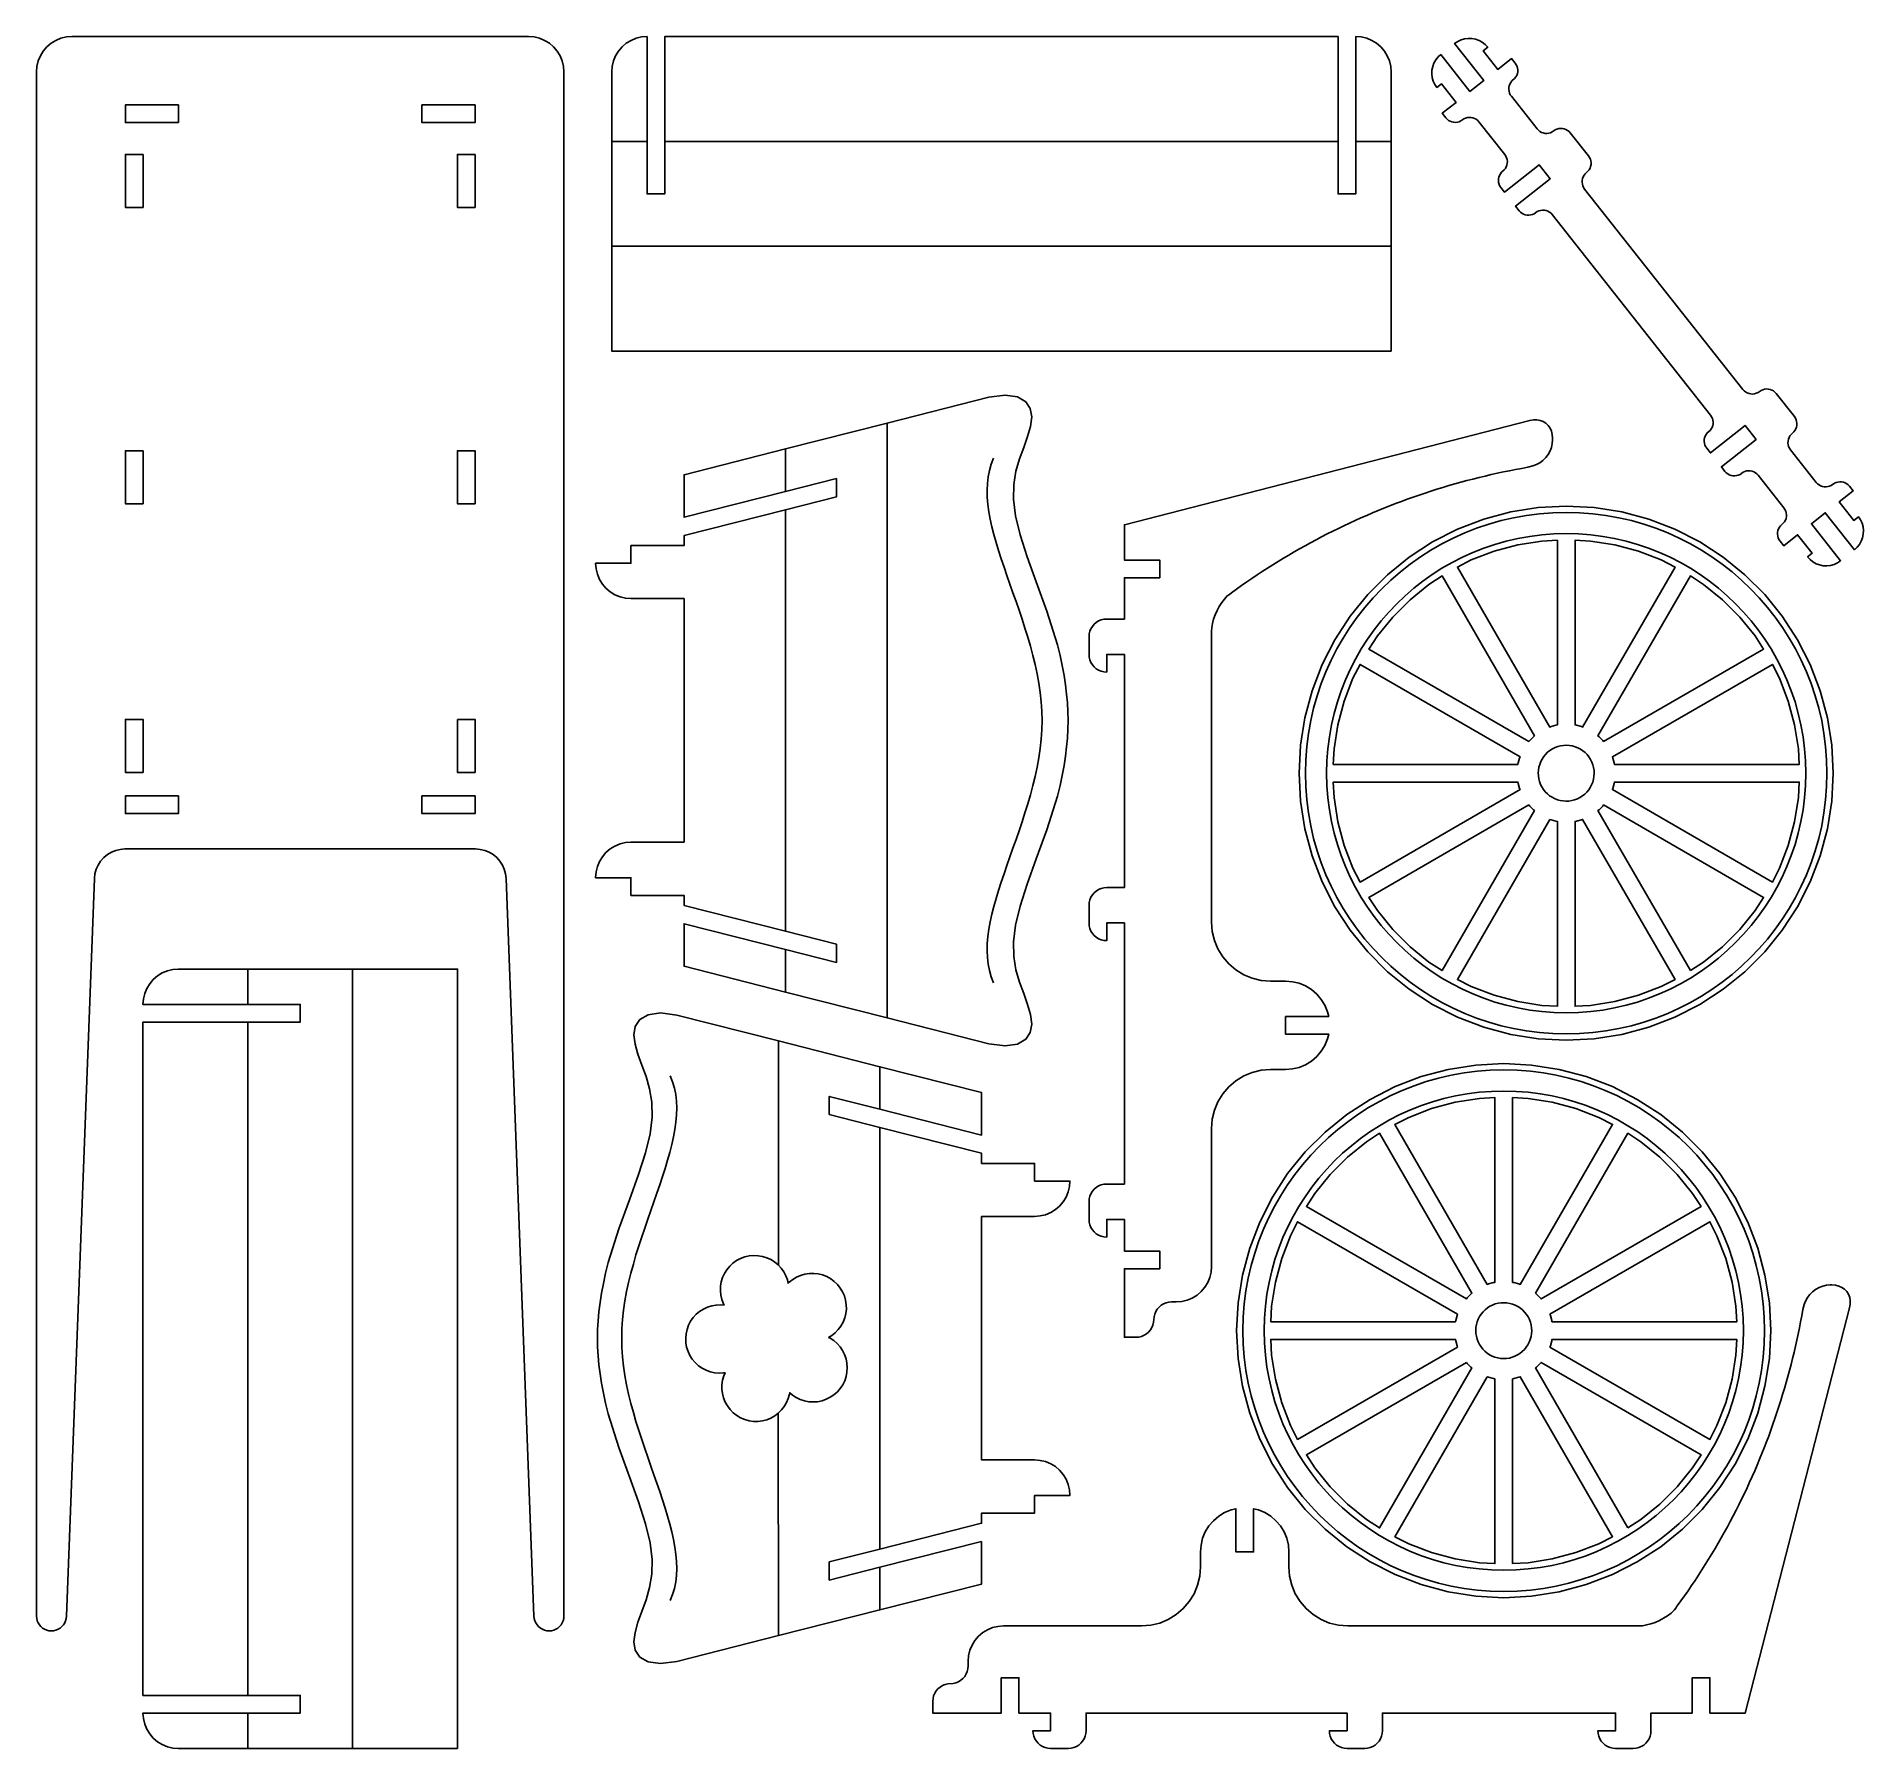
# Model space of a CAD drawing. Extents: x -155 to 155, y -145 to 145.
import ezdxf

# ---------------------------------------------------------------- set-up
doc = ezdxf.new("R2010")
doc.units = 0
doc.layers.add('LAYER_1', color=7, linetype='CONTINUOUS')

msp = doc.modelspace()

# ---------------------------------------------------------------- linework, layer by layer
at = {"layer": 'LAYER_1', "color": 142}
for points, knots in [([(-150.2368, -123.9498), (-150.2368, -123.9498), (-150.4544, -124.2842), (-150.4544, -124.2842), (-150.4544, -124.2842), (-150.4544, -124.2842), (-150.7205, -124.5823), (-150.7205, -124.5823), (-150.7205, -124.5823), (-150.7205, -124.5823), (-151.0284, -124.837), (-151.0284, -124.837), (-151.0284, -124.837), (-151.0284, -124.837), (-151.3707, -125.0416), (-151.3707, -125.0416), (-151.3707, -125.0416), (-151.3707, -125.0416), (-151.7387, -125.1919), (-151.7387, -125.1919), (-151.7387, -125.1919), (-151.7387, -125.1919), (-152.1235, -125.2833), (-152.1235, -125.2833), (-152.1235, -125.2833), (-152.1235, -125.2833), (-152.5157, -125.314), (-152.5157, -125.314), (-152.5157, -125.314), (-152.5157, -125.314), (-152.9067, -125.2833), (-152.9067, -125.2833), (-152.9067, -125.2833), (-152.9067, -125.2833), (-153.2884, -125.1916), (-153.2884, -125.1916), (-153.2884, -125.1916), (-153.2884, -125.1916), (-153.6506, -125.0416), (-153.6506, -125.0416), (-153.6506, -125.0416), (-153.6506, -125.0416), (-153.985, -124.8367), (-153.985, -124.8367), (-153.985, -124.8367), (-153.985, -124.8367), (-154.2836, -124.5816), (-154.2836, -124.5816), (-154.2836, -124.5816), (-154.2836, -124.5816), (-154.5383, -124.2835), (-154.5383, -124.2835), (-154.5383, -124.2835), (-154.5383, -124.2835), (-154.7433, -123.9491), (-154.7433, -123.9491), (-154.7433, -123.9491), (-154.7433, -123.9491), (-154.8934, -123.5864), (-154.8934, -123.5864), (-154.8934, -123.5864), (-154.8934, -123.5864), (-154.9848, -123.2051), (-154.9848, -123.2051), (-154.9848, -123.2051), (-154.9848, -123.2051), (-155.016, -122.8138), (-155.016, -122.8138), (-155.016, -122.8138), (-155.016, -122.8138), (-155.016, 139.2642), (-155.016, 139.2642), (-155.016, 139.2642), (-155.016, 139.2642), (-154.9418, 140.2026), (-154.9418, 140.2026), (-154.9418, 140.2026), (-154.9418, 140.2026), (-154.7221, 141.1181), (-154.7221, 141.1181), (-154.7221, 141.1181), (-154.7221, 141.1181), (-154.3618, 141.988), (-154.3618, 141.988), (-154.3618, 141.988), (-154.3618, 141.988), (-153.8697, 142.7909), (-153.8697, 142.7909), (-153.8697, 142.7909), (-153.8697, 142.7909), (-153.2583, 143.5067), (-153.2583, 143.5067), (-153.2583, 143.5067), (-153.2583, 143.5067), (-152.5426, 144.1181), (-152.5426, 144.1181), (-152.5426, 144.1181), (-152.5426, 144.1181), (-151.7396, 144.6102), (-151.7396, 144.6102), (-151.7396, 144.6102), (-151.7396, 144.6102), (-150.8698, 144.9704), (-150.8698, 144.9704), (-150.8698, 144.9704), (-150.8698, 144.9704), (-149.9543, 145.1902), (-149.9543, 145.1902), (-149.9543, 145.1902), (-149.9543, 145.1902), (-149.0158, 145.2643), (-149.0158, 145.2643), (-149.0158, 145.2643), (-149.0158, 145.2643), (-71.5173, 145.2643), (-71.5173, 145.2643), (-71.5173, 145.2643), (-71.5173, 145.2643), (-70.5786, 145.1902), (-70.5786, 145.1902), (-70.5786, 145.1902), (-70.5786, 145.1902), (-69.6631, 144.9704), (-69.6631, 144.9704), (-69.6631, 144.9704), (-69.6631, 144.9704), (-68.7932, 144.6102), (-68.7932, 144.6102), (-68.7932, 144.6102), (-68.7932, 144.6102), (-67.9903, 144.1181), (-67.9903, 144.1181), (-67.9903, 144.1181), (-67.9903, 144.1181), (-67.2744, 143.5067), (-67.2744, 143.5067), (-67.2744, 143.5067), (-67.2744, 143.5067), (-66.663, 142.7909), (-66.663, 142.7909), (-66.663, 142.7909), (-66.663, 142.7909), (-66.171, 141.988), (-66.171, 141.988), (-66.171, 141.988), (-66.171, 141.988), (-65.8108, 141.1181), (-65.8108, 141.1181), (-65.8108, 141.1181), (-65.8108, 141.1181), (-65.591, 140.2026), (-65.591, 140.2026), (-65.591, 140.2026), (-65.591, 140.2026), (-65.5173, 139.2642), (-65.5173, 139.2642), (-65.5173, 139.2642), (-65.5173, 139.2642), (-65.5173, -122.8138), (-65.5173, -122.8138), (-65.5173, -122.8138), (-65.5173, -122.8138), (-65.5479, -123.2051), (-65.5479, -123.2051), (-65.5479, -123.2051), (-65.5479, -123.2051), (-65.6394, -123.5864), (-65.6394, -123.5864), (-65.6394, -123.5864), (-65.6394, -123.5864), (-65.7896, -123.9491), (-65.7896, -123.9491), (-65.7896, -123.9491), (-65.7896, -123.9491), (-65.9946, -124.2835), (-65.9946, -124.2835), (-65.9946, -124.2835), (-65.9946, -124.2835), (-66.2492, -124.5816), (-66.2492, -124.5816), (-66.2492, -124.5816), (-66.2492, -124.5816), (-66.5478, -124.8367), (-66.5478, -124.8367), (-66.5478, -124.8367), (-66.5478, -124.8367), (-66.8822, -125.0416), (-66.8822, -125.0416), (-66.8822, -125.0416), (-66.8822, -125.0416), (-67.2445, -125.1916), (-67.2445, -125.1916), (-67.2445, -125.1916), (-67.2445, -125.1916), (-67.6262, -125.2833), (-67.6262, -125.2833), (-67.6262, -125.2833), (-67.6262, -125.2833), (-68.017, -125.314), (-68.017, -125.314), (-68.017, -125.314), (-68.017, -125.314), (-68.4094, -125.2833), (-68.4094, -125.2833), (-68.4094, -125.2833), (-68.4094, -125.2833), (-68.7942, -125.1919), (-68.7942, -125.1919), (-68.7942, -125.1919), (-68.7942, -125.1919), (-69.1624, -125.0416), (-69.1624, -125.0416), (-69.1624, -125.0416), (-69.1624, -125.0416), (-69.5046, -124.837), (-69.5046, -124.837), (-69.5046, -124.837), (-69.5046, -124.837), (-69.8124, -124.5823), (-69.8124, -124.5823), (-69.8124, -124.5823), (-69.8124, -124.5823), (-70.0784, -124.2842), (-70.0784, -124.2842), (-70.0784, -124.2842), (-70.0784, -124.2842), (-70.2959, -123.9498), (-70.2959, -123.9498), (-70.2959, -123.9498), (-70.2959, -123.9498), (-70.4596, -123.5878), (-70.4596, -123.5878), (-70.4596, -123.5878), (-70.4596, -123.5878), (-70.5659, -123.2065), (-70.5659, -123.2065), (-70.5659, -123.2065), (-70.5659, -123.2065), (-70.6114, -122.816), (-70.6114, -122.816), (-70.6114, -122.816), (-70.6114, -122.816), (-75.3287, 2.3894), (-75.3287, 2.3894), (-75.3287, 2.3894), (-75.3287, 2.3894), (-75.4198, 3.1711), (-75.4198, 3.1711), (-75.4198, 3.1711), (-75.4198, 3.1711), (-75.6317, 3.9335), (-75.6317, 3.9335), (-75.6317, 3.9335), (-75.6317, 3.9335), (-75.9592, 4.6577), (-75.9592, 4.6577), (-75.9592, 4.6577), (-75.9592, 4.6577), (-76.3945, 5.3262), (-76.3945, 5.3262), (-76.3945, 5.3262), (-76.3945, 5.3262), (-76.9264, 5.9223), (-76.9264, 5.9223), (-76.9264, 5.9223), (-76.9264, 5.9223), (-77.5424, 6.4314), (-77.5424, 6.4314), (-77.5424, 6.4314), (-77.5424, 6.4314), (-78.2267, 6.8413), (-78.2267, 6.8413), (-78.2267, 6.8413), (-78.2267, 6.8413), (-78.9626, 7.1412), (-78.9626, 7.1412), (-78.9626, 7.1412), (-78.9626, 7.1412), (-79.7328, 7.3243), (-79.7328, 7.3243), (-79.7328, 7.3243), (-79.7328, 7.3243), (-80.517, 7.3857), (-80.517, 7.3857), (-80.517, 7.3857), (-80.517, 7.3857), (-140.0158, 7.3857), (-140.0158, 7.3857), (-140.0158, 7.3857), (-140.0158, 7.3857), (-140.8004, 7.3243), (-140.8004, 7.3243), (-140.8004, 7.3243), (-140.8004, 7.3243), (-141.5701, 7.1412), (-141.5701, 7.1412), (-141.5701, 7.1412), (-141.5701, 7.1412), (-142.306, 6.8413), (-142.306, 6.8413), (-142.306, 6.8413), (-142.306, 6.8413), (-142.9907, 6.4314), (-142.9907, 6.4314), (-142.9907, 6.4314), (-142.9907, 6.4314), (-143.6063, 5.9223), (-143.6063, 5.9223), (-143.6063, 5.9223), (-143.6063, 5.9223), (-144.1383, 5.3262), (-144.1383, 5.3262), (-144.1383, 5.3262), (-144.1383, 5.3262), (-144.5737, 4.6577), (-144.5737, 4.6577), (-144.5737, 4.6577), (-144.5737, 4.6577), (-144.901, 3.9335), (-144.901, 3.9335), (-144.901, 3.9335), (-144.901, 3.9335), (-145.1131, 3.1711), (-145.1131, 3.1711), (-145.1131, 3.1711), (-145.1131, 3.1711), (-145.2041, 2.3894), (-145.2041, 2.3894), (-145.2041, 2.3894), (-145.2041, 2.3894), (-149.9215, -122.816), (-149.9215, -122.816), (-149.9215, -122.816), (-149.9215, -122.816), (-149.967, -123.2065), (-149.967, -123.2065), (-149.967, -123.2065), (-149.967, -123.2065), (-150.0732, -123.5878), (-150.0732, -123.5878), (-150.0732, -123.5878), (-150.0732, -123.5878), (-150.2368, -123.9498), (-150.2368, -123.9498)], [0, 0, 0, 0, 0.01149425, 0.01149425, 0.01149425, 0.01149425, 0.02298851, 0.02298851, 0.02298851, 0.02298851, 0.03448276, 0.03448276, 0.03448276, 0.03448276, 0.04597701, 0.04597701, 0.04597701, 0.04597701, 0.05747126, 0.05747126, 0.05747126, 0.05747126, 0.06896552, 0.06896552, 0.06896552, 0.06896552, 0.08045977, 0.08045977, 0.08045977, 0.08045977, 0.09195402, 0.09195402, 0.09195402, 0.09195402, 0.10344828, 0.10344828, 0.10344828, 0.10344828, 0.11494253, 0.11494253, 0.11494253, 0.11494253, 0.12643678, 0.12643678, 0.12643678, 0.12643678, 0.13793103, 0.13793103, 0.13793103, 0.13793103, 0.14942529, 0.14942529, 0.14942529, 0.14942529, 0.16091954, 0.16091954, 0.16091954, 0.16091954, 0.17241379, 0.17241379, 0.17241379, 0.17241379, 0.18390805, 0.18390805, 0.18390805, 0.18390805, 0.1954023, 0.1954023, 0.1954023, 0.1954023, 0.20689655, 0.20689655, 0.20689655, 0.20689655, 0.2183908, 0.2183908, 0.2183908, 0.2183908, 0.22988506, 0.22988506, 0.22988506, 0.22988506, 0.24137931, 0.24137931, 0.24137931, 0.24137931, 0.25287356, 0.25287356, 0.25287356, 0.25287356, 0.26436782, 0.26436782, 0.26436782, 0.26436782, 0.27586207, 0.27586207, 0.27586207, 0.27586207, 0.28735632, 0.28735632, 0.28735632, 0.28735632, 0.29885057, 0.29885057, 0.29885057, 0.29885057, 0.31034483, 0.31034483, 0.31034483, 0.31034483, 0.32183908, 0.32183908, 0.32183908, 0.32183908, 0.33333333, 0.33333333, 0.33333333, 0.33333333, 0.34482759, 0.34482759, 0.34482759, 0.34482759, 0.35632184, 0.35632184, 0.35632184, 0.35632184, 0.36781609, 0.36781609, 0.36781609, 0.36781609, 0.37931034, 0.37931034, 0.37931034, 0.37931034, 0.3908046, 0.3908046, 0.3908046, 0.3908046, 0.40229885, 0.40229885, 0.40229885, 0.40229885, 0.4137931, 0.4137931, 0.4137931, 0.4137931, 0.42528736, 0.42528736, 0.42528736, 0.42528736, 0.43678161, 0.43678161, 0.43678161, 0.43678161, 0.44827586, 0.44827586, 0.44827586, 0.44827586, 0.45977011, 0.45977011, 0.45977011, 0.45977011, 0.47126437, 0.47126437, 0.47126437, 0.47126437, 0.48275862, 0.48275862, 0.48275862, 0.48275862, 0.49425287, 0.49425287, 0.49425287, 0.49425287, 0.50574713, 0.50574713, 0.50574713, 0.50574713, 0.51724138, 0.51724138, 0.51724138, 0.51724138, 0.52873563, 0.52873563, 0.52873563, 0.52873563, 0.54022989, 0.54022989, 0.54022989, 0.54022989, 0.55172414, 0.55172414, 0.55172414, 0.55172414, 0.56321839, 0.56321839, 0.56321839, 0.56321839, 0.57471264, 0.57471264, 0.57471264, 0.57471264, 0.5862069, 0.5862069, 0.5862069, 0.5862069, 0.59770115, 0.59770115, 0.59770115, 0.59770115, 0.6091954, 0.6091954, 0.6091954, 0.6091954, 0.62068966, 0.62068966, 0.62068966, 0.62068966, 0.63218391, 0.63218391, 0.63218391, 0.63218391, 0.64367816, 0.64367816, 0.64367816, 0.64367816, 0.65517241, 0.65517241, 0.65517241, 0.65517241, 0.66666667, 0.66666667, 0.66666667, 0.66666667, 0.67816092, 0.67816092, 0.67816092, 0.67816092, 0.68965517, 0.68965517, 0.68965517, 0.68965517, 0.70114943, 0.70114943, 0.70114943, 0.70114943, 0.71264368, 0.71264368, 0.71264368, 0.71264368, 0.72413793, 0.72413793, 0.72413793, 0.72413793, 0.73563218, 0.73563218, 0.73563218, 0.73563218, 0.74712644, 0.74712644, 0.74712644, 0.74712644, 0.75862069, 0.75862069, 0.75862069, 0.75862069, 0.77011494, 0.77011494, 0.77011494, 0.77011494, 0.7816092, 0.7816092, 0.7816092, 0.7816092, 0.79310345, 0.79310345, 0.79310345, 0.79310345, 0.8045977, 0.8045977, 0.8045977, 0.8045977, 0.81609195, 0.81609195, 0.81609195, 0.81609195, 0.82758621, 0.82758621, 0.82758621, 0.82758621, 0.83908046, 0.83908046, 0.83908046, 0.83908046, 0.85057471, 0.85057471, 0.85057471, 0.85057471, 0.86206897, 0.86206897, 0.86206897, 0.86206897, 0.87356322, 0.87356322, 0.87356322, 0.87356322, 0.88505747, 0.88505747, 0.88505747, 0.88505747, 0.89655172, 0.89655172, 0.89655172, 0.89655172, 0.90804598, 0.90804598, 0.90804598, 0.90804598, 0.91954023, 0.91954023, 0.91954023, 0.91954023, 0.93103448, 0.93103448, 0.93103448, 0.93103448, 0.94252874, 0.94252874, 0.94252874, 0.94252874, 0.95402299, 0.95402299, 0.95402299, 0.95402299, 0.96551724, 0.96551724, 0.96551724, 0.96551724, 0.97701149, 0.97701149, 0.97701149, 0.97701149, 1, 1, 1, 1]), ([(74.8573, 91.8835), (74.8573, 91.8835), (74.8573, 109.6769), (74.8573, 109.6769), (74.8573, 109.6769), (74.8573, 109.6769), (74.8573, 127.4706), (74.8573, 127.4706), (74.8573, 127.4706), (74.8573, 127.4706), (74.8573, 139.2643), (74.8573, 139.2643), (74.8573, 139.2643), (74.8573, 139.2643), (74.7831, 140.2031), (74.7831, 140.2031), (74.7831, 140.2031), (74.7831, 140.2031), (74.5634, 141.1185), (74.5634, 141.1185), (74.5634, 141.1185), (74.5634, 141.1185), (74.2031, 141.9885), (74.2031, 141.9885), (74.2031, 141.9885), (74.2031, 141.9885), (73.7113, 142.791), (73.7113, 142.791), (73.7113, 142.791), (73.7113, 142.791), (73.0997, 143.5072), (73.0997, 143.5072), (73.0997, 143.5072), (73.0997, 143.5072), (72.3839, 144.1186), (72.3839, 144.1186), (72.3839, 144.1186), (72.3839, 144.1186), (71.5809, 144.6103), (71.5809, 144.6103), (71.5809, 144.6103), (71.5809, 144.6103), (70.7113, 144.9709), (70.7113, 144.9709), (70.7113, 144.9709), (70.7113, 144.9709), (69.7959, 145.1906), (69.7959, 145.1906), (69.7959, 145.1906), (69.7959, 145.1906), (68.8571, 145.2644), (68.8571, 145.2644), (68.8571, 145.2644), (68.8571, 145.2644), (68.8571, 127.4706), (68.8571, 127.4706), (68.8571, 127.4706), (68.8571, 127.4706), (68.8571, 118.5587), (68.8571, 118.5587), (68.8571, 118.5587), (68.8571, 118.5587), (65.8572, 118.5587), (65.8572, 118.5587), (65.8572, 118.5587), (65.8572, 118.5587), (65.8572, 127.4706), (65.8572, 127.4706), (65.8572, 127.4706), (65.8572, 127.4706), (65.8572, 145.2644), (65.8572, 145.2644), (65.8572, 145.2644), (65.8572, 145.2644), (-48.4077, 145.2644), (-48.4077, 145.2644), (-48.4077, 145.2644), (-48.4077, 145.2644), (-48.4079, 127.4706), (-48.4079, 127.4706), (-48.4079, 127.4706), (-48.4079, 127.4706), (-48.4079, 118.5587), (-48.4079, 118.5587), (-48.4079, 118.5587), (-48.4079, 118.5587), (-51.4078, 118.5587), (-51.4078, 118.5587), (-51.4078, 118.5587), (-51.4078, 118.5587), (-51.4078, 127.4706), (-51.4078, 127.4706), (-51.4078, 127.4706), (-51.4078, 127.4706), (-51.4078, 145.2644), (-51.4078, 145.2644), (-51.4078, 145.2644), (-51.4078, 145.2644), (-52.3467, 145.1906), (-52.3467, 145.1906), (-52.3467, 145.1906), (-52.3467, 145.1906), (-53.262, 144.9709), (-53.262, 144.9709), (-53.262, 144.9709), (-53.262, 144.9709), (-54.1321, 144.6103), (-54.1321, 144.6103), (-54.1321, 144.6103), (-54.1321, 144.6103), (-54.9346, 144.1186), (-54.9346, 144.1186), (-54.9346, 144.1186), (-54.9346, 144.1186), (-55.6508, 143.5072), (-55.6508, 143.5072), (-55.6508, 143.5072), (-55.6508, 143.5072), (-56.2621, 142.791), (-56.2621, 142.791), (-56.2621, 142.791), (-56.2621, 142.791), (-56.7538, 141.9885), (-56.7538, 141.9885), (-56.7538, 141.9885), (-56.7538, 141.9885), (-57.1143, 141.1185), (-57.1143, 141.1185), (-57.1143, 141.1185), (-57.1143, 141.1185), (-57.3342, 140.2031), (-57.3342, 140.2031), (-57.3342, 140.2031), (-57.3342, 140.2031), (-57.408, 139.2643), (-57.408, 139.2643), (-57.408, 139.2643), (-57.408, 139.2643), (-57.408, 127.4706), (-57.408, 127.4706), (-57.408, 127.4706), (-57.408, 127.4706), (-57.408, 109.6769), (-57.408, 109.6769), (-57.408, 109.6769), (-57.408, 109.6769), (-57.408, 91.8835), (-57.408, 91.8835), (-57.408, 91.8835), (-57.408, 91.8835), (74.8573, 91.8835), (74.8573, 91.8835)], [0, 0, 0, 0, 0.02564103, 0.02564103, 0.02564103, 0.02564103, 0.05128205, 0.05128205, 0.05128205, 0.05128205, 0.07692308, 0.07692308, 0.07692308, 0.07692308, 0.1025641, 0.1025641, 0.1025641, 0.1025641, 0.12820513, 0.12820513, 0.12820513, 0.12820513, 0.15384615, 0.15384615, 0.15384615, 0.15384615, 0.17948718, 0.17948718, 0.17948718, 0.17948718, 0.20512821, 0.20512821, 0.20512821, 0.20512821, 0.23076923, 0.23076923, 0.23076923, 0.23076923, 0.25641026, 0.25641026, 0.25641026, 0.25641026, 0.28205128, 0.28205128, 0.28205128, 0.28205128, 0.30769231, 0.30769231, 0.30769231, 0.30769231, 0.33333333, 0.33333333, 0.33333333, 0.33333333, 0.35897436, 0.35897436, 0.35897436, 0.35897436, 0.38461538, 0.38461538, 0.38461538, 0.38461538, 0.41025641, 0.41025641, 0.41025641, 0.41025641, 0.43589744, 0.43589744, 0.43589744, 0.43589744, 0.46153846, 0.46153846, 0.46153846, 0.46153846, 0.48717949, 0.48717949, 0.48717949, 0.48717949, 0.51282051, 0.51282051, 0.51282051, 0.51282051, 0.53846154, 0.53846154, 0.53846154, 0.53846154, 0.56410256, 0.56410256, 0.56410256, 0.56410256, 0.58974359, 0.58974359, 0.58974359, 0.58974359, 0.61538462, 0.61538462, 0.61538462, 0.61538462, 0.64102564, 0.64102564, 0.64102564, 0.64102564, 0.66666667, 0.66666667, 0.66666667, 0.66666667, 0.69230769, 0.69230769, 0.69230769, 0.69230769, 0.71794872, 0.71794872, 0.71794872, 0.71794872, 0.74358974, 0.74358974, 0.74358974, 0.74358974, 0.76923077, 0.76923077, 0.76923077, 0.76923077, 0.79487179, 0.79487179, 0.79487179, 0.79487179, 0.82051282, 0.82051282, 0.82051282, 0.82051282, 0.84615385, 0.84615385, 0.84615385, 0.84615385, 0.87179487, 0.87179487, 0.87179487, 0.87179487, 0.8974359, 0.8974359, 0.8974359, 0.8974359, 0.92307692, 0.92307692, 0.92307692, 0.92307692, 0.94871795, 0.94871795, 0.94871795, 0.94871795, 1, 1, 1, 1]), ([(83.2834, 142.2337), (83.2834, 142.2337), (88.2412, 135.9553), (88.2412, 135.9553), (88.2412, 135.9553), (88.2412, 135.9553), (90.5957, 137.8146), (90.5957, 137.8146), (90.5957, 137.8146), (90.5957, 137.8146), (85.6379, 144.093), (85.6379, 144.093), (85.6379, 144.093), (85.6379, 144.093), (86.1593, 144.4424), (86.1593, 144.4424), (86.1593, 144.4424), (86.1593, 144.4424), (86.7293, 144.7054), (86.7293, 144.7054), (86.7293, 144.7054), (86.7293, 144.7054), (87.333, 144.8761), (87.333, 144.8761), (87.333, 144.8761), (87.333, 144.8761), (87.9564, 144.9508), (87.9564, 144.9508), (87.9564, 144.9508), (87.9564, 144.9508), (88.5835, 144.9263), (88.5835, 144.9263), (88.5835, 144.9263), (88.5835, 144.9263), (89.1993, 144.8044), (89.1993, 144.8044), (89.1993, 144.8044), (89.1993, 144.8044), (89.7884, 144.5878), (89.7884, 144.5878), (89.7884, 144.5878), (89.7884, 144.5878), (90.3362, 144.2813), (90.3362, 144.2813), (90.3362, 144.2813), (90.3362, 144.2813), (90.8296, 143.8932), (90.8296, 143.8932), (90.8296, 143.8932), (90.8296, 143.8932), (91.2557, 143.4327), (91.2557, 143.4327), (91.2557, 143.4327), (91.2557, 143.4327), (90.4711, 142.8131), (90.4711, 142.8131), (90.4711, 142.8131), (90.4711, 142.8131), (92.95, 139.6738), (92.95, 139.6738), (92.95, 139.6738), (92.95, 139.6738), (95.3044, 141.533), (95.3044, 141.533), (95.3044, 141.533), (95.3044, 141.533), (95.9243, 140.7481), (95.9243, 140.7481), (95.9243, 140.7481), (95.9243, 140.7481), (96.0986, 140.4875), (96.0986, 140.4875), (96.0986, 140.4875), (96.0986, 140.4875), (96.2303, 140.2022), (96.2303, 140.2022), (96.2303, 140.2022), (96.2303, 140.2022), (96.3157, 139.9007), (96.3157, 139.9007), (96.3157, 139.9007), (96.3157, 139.9007), (96.353, 139.5888), (96.353, 139.5888), (96.353, 139.5888), (96.353, 139.5888), (96.3408, 139.2752), (96.3408, 139.2752), (96.3408, 139.2752), (96.3408, 139.2752), (96.2799, 138.9675), (96.2799, 138.9675), (96.2799, 138.9675), (96.2799, 138.9675), (96.1715, 138.6728), (96.1715, 138.6728), (96.1715, 138.6728), (96.1715, 138.6728), (96.0182, 138.3989), (96.0182, 138.3989), (96.0182, 138.3989), (96.0182, 138.3989), (95.8243, 138.1522), (95.8243, 138.1522), (95.8243, 138.1522), (95.8243, 138.1522), (95.3636, 137.7256), (95.3636, 137.7256), (95.3636, 137.7256), (95.3636, 137.7256), (95.1695, 137.4792), (95.1695, 137.4792), (95.1695, 137.4792), (95.1695, 137.4792), (95.0167, 137.2053), (95.0167, 137.2053), (95.0167, 137.2053), (95.0167, 137.2053), (94.9082, 136.9106), (94.9082, 136.9106), (94.9082, 136.9106), (94.9082, 136.9106), (94.8472, 136.603), (94.8472, 136.603), (94.8472, 136.603), (94.8472, 136.603), (94.8351, 136.2893), (94.8351, 136.2893), (94.8351, 136.2893), (94.8351, 136.2893), (94.8721, 135.9778), (94.8721, 135.9778), (94.8721, 135.9778), (94.8721, 135.9778), (94.9578, 135.6758), (94.9578, 135.6758), (94.9578, 135.6758), (94.9578, 135.6758), (95.0892, 135.3909), (95.0892, 135.3909), (95.0892, 135.3909), (95.0892, 135.3909), (95.2639, 135.13), (95.2639, 135.13), (95.2639, 135.13), (95.2639, 135.13), (99.6462, 129.5803), (99.6462, 129.5803), (99.6462, 129.5803), (99.6462, 129.5803), (99.8595, 129.35), (99.8595, 129.35), (99.8595, 129.35), (99.8595, 129.35), (100.1062, 129.156), (100.1062, 129.156), (100.1062, 129.156), (100.1062, 129.156), (100.3799, 129.003), (100.3799, 129.003), (100.3799, 129.003), (100.3799, 129.003), (100.6746, 128.8945), (100.6746, 128.8945), (100.6746, 128.8945), (100.6746, 128.8945), (100.9824, 128.8337), (100.9824, 128.8337), (100.9824, 128.8337), (100.9824, 128.8337), (101.2958, 128.8215), (101.2958, 128.8215), (101.2958, 128.8215), (101.2958, 128.8215), (101.6078, 128.8587), (101.6078, 128.8587), (101.6078, 128.8587), (101.6078, 128.8587), (101.9094, 128.9441), (101.9094, 128.9441), (101.9094, 128.9441), (101.9094, 128.9441), (102.1943, 129.0755), (102.1943, 129.0755), (102.1943, 129.0755), (102.1943, 129.0755), (102.7161, 129.4247), (102.7161, 129.4247), (102.7161, 129.4247), (102.7161, 129.4247), (103.0007, 129.5565), (103.0007, 129.5565), (103.0007, 129.5565), (103.0007, 129.5565), (103.303, 129.6418), (103.303, 129.6418), (103.303, 129.6418), (103.303, 129.6418), (103.6148, 129.679), (103.6148, 129.679), (103.6148, 129.679), (103.6148, 129.679), (103.9281, 129.667), (103.9281, 129.667), (103.9281, 129.667), (103.9281, 129.667), (104.2361, 129.6059), (104.2361, 129.6059), (104.2361, 129.6059), (104.2361, 129.6059), (104.5306, 129.4978), (104.5306, 129.4978), (104.5306, 129.4978), (104.5306, 129.4978), (104.8044, 129.3445), (104.8044, 129.3445), (104.8044, 129.3445), (104.8044, 129.3445), (105.0512, 129.1504), (105.0512, 129.1504), (105.0512, 129.1504), (105.0512, 129.1504), (105.2644, 128.9202), (105.2644, 128.9202), (105.2644, 128.9202), (105.2644, 128.9202), (108.363, 124.9962), (108.363, 124.9962), (108.363, 124.9962), (108.363, 124.9962), (108.5376, 124.7353), (108.5376, 124.7353), (108.5376, 124.7353), (108.5376, 124.7353), (108.669, 124.4503), (108.669, 124.4503), (108.669, 124.4503), (108.669, 124.4503), (108.7547, 124.1485), (108.7547, 124.1485), (108.7547, 124.1485), (108.7547, 124.1485), (108.7918, 123.8366), (108.7918, 123.8366), (108.7918, 123.8366), (108.7918, 123.8366), (108.7797, 123.5231), (108.7797, 123.5231), (108.7797, 123.5231), (108.7797, 123.5231), (108.7188, 123.2153), (108.7188, 123.2153), (108.7188, 123.2153), (108.7188, 123.2153), (108.6103, 122.9206), (108.6103, 122.9206), (108.6103, 122.9206), (108.6103, 122.9206), (108.4572, 122.6467), (108.4572, 122.6467), (108.4572, 122.6467), (108.4572, 122.6467), (108.2632, 122.4001), (108.2632, 122.4001), (108.2632, 122.4001), (108.2632, 122.4001), (107.8025, 121.9735), (107.8025, 121.9735), (107.8025, 121.9735), (107.8025, 121.9735), (107.6083, 121.727), (107.6083, 121.727), (107.6083, 121.727), (107.6083, 121.727), (107.4557, 121.4531), (107.4557, 121.4531), (107.4557, 121.4531), (107.4557, 121.4531), (107.3469, 121.1588), (107.3469, 121.1588), (107.3469, 121.1588), (107.3469, 121.1588), (107.2861, 120.8509), (107.2861, 120.8509), (107.2861, 120.8509), (107.2861, 120.8509), (107.274, 120.5371), (107.274, 120.5371), (107.274, 120.5371), (107.274, 120.5371), (107.3111, 120.2256), (107.3111, 120.2256), (107.3111, 120.2256), (107.3111, 120.2256), (107.3966, 119.9236), (107.3966, 119.9236), (107.3966, 119.9236), (107.3966, 119.9236), (107.5282, 119.6388), (107.5282, 119.6388), (107.5282, 119.6388), (107.5282, 119.6388), (107.7027, 119.3779), (107.7027, 119.3779), (107.7027, 119.3779), (107.7027, 119.3779), (134.5721, 85.3516), (134.5721, 85.3516), (134.5721, 85.3516), (134.5721, 85.3516), (134.7854, 85.1213), (134.7854, 85.1213), (134.7854, 85.1213), (134.7854, 85.1213), (135.0319, 84.9273), (135.0319, 84.9273), (135.0319, 84.9273), (135.0319, 84.9273), (135.3058, 84.7741), (135.3058, 84.7741), (135.3058, 84.7741), (135.3058, 84.7741), (135.6005, 84.6655), (135.6005, 84.6655), (135.6005, 84.6655), (135.6005, 84.6655), (135.9083, 84.6047), (135.9083, 84.6047), (135.9083, 84.6047), (135.9083, 84.6047), (136.222, 84.5925), (136.222, 84.5925), (136.222, 84.5925), (136.222, 84.5925), (136.5338, 84.6298), (136.5338, 84.6298), (136.5338, 84.6298), (136.5338, 84.6298), (136.8353, 84.7151), (136.8353, 84.7151), (136.8353, 84.7151), (136.8353, 84.7151), (137.1202, 84.8466), (137.1202, 84.8466), (137.1202, 84.8466), (137.1202, 84.8466), (137.6419, 85.196), (137.6419, 85.196), (137.6419, 85.196), (137.6419, 85.196), (137.9268, 85.3275), (137.9268, 85.3275), (137.9268, 85.3275), (137.9268, 85.3275), (138.2287, 85.4131), (138.2287, 85.4131), (138.2287, 85.4131), (138.2287, 85.4131), (138.5406, 85.4503), (138.5406, 85.4503), (138.5406, 85.4503), (138.5406, 85.4503), (138.854, 85.4381), (138.854, 85.4381), (138.854, 85.4381), (138.854, 85.4381), (139.1621, 85.3769), (139.1621, 85.3769), (139.1621, 85.3769), (139.1621, 85.3769), (139.4566, 85.2688), (139.4566, 85.2688), (139.4566, 85.2688), (139.4566, 85.2688), (139.7304, 85.1155), (139.7304, 85.1155), (139.7304, 85.1155), (139.7304, 85.1155), (139.977, 84.9215), (139.977, 84.9215), (139.977, 84.9215), (139.977, 84.9215), (140.1904, 84.6913), (140.1904, 84.6913), (140.1904, 84.6913), (140.1904, 84.6913), (143.2891, 80.7673), (143.2891, 80.7673), (143.2891, 80.7673), (143.2891, 80.7673), (143.4636, 80.5063), (143.4636, 80.5063), (143.4636, 80.5063), (143.4636, 80.5063), (143.5951, 80.2214), (143.5951, 80.2214), (143.5951, 80.2214), (143.5951, 80.2214), (143.6807, 79.9195), (143.6807, 79.9195), (143.6807, 79.9195), (143.6807, 79.9195), (143.7176, 79.608), (143.7176, 79.608), (143.7176, 79.608), (143.7176, 79.608), (143.7057, 79.2942), (143.7057, 79.2942), (143.7057, 79.2942), (143.7057, 79.2942), (143.6448, 78.9864), (143.6448, 78.9864), (143.6448, 78.9864), (143.6448, 78.9864), (143.5361, 78.692), (143.5361, 78.692), (143.5361, 78.692), (143.5361, 78.692), (143.3831, 78.4178), (143.3831, 78.4178), (143.3831, 78.4178), (143.3831, 78.4178), (143.1892, 78.1712), (143.1892, 78.1712), (143.1892, 78.1712), (143.1892, 78.1712), (142.7284, 77.7448), (142.7284, 77.7448), (142.7284, 77.7448), (142.7284, 77.7448), (142.5344, 77.4981), (142.5344, 77.4981), (142.5344, 77.4981), (142.5344, 77.4981), (142.3815, 77.2245), (142.3815, 77.2245), (142.3815, 77.2245), (142.3815, 77.2245), (142.273, 76.9298), (142.273, 76.9298), (142.273, 76.9298), (142.273, 76.9298), (142.2121, 76.622), (142.2121, 76.622), (142.2121, 76.622), (142.2121, 76.622), (142.1999, 76.3084), (142.1999, 76.3084), (142.1999, 76.3084), (142.1999, 76.3084), (142.237, 75.9967), (142.237, 75.9967), (142.237, 75.9967), (142.237, 75.9967), (142.3227, 75.6947), (142.3227, 75.6947), (142.3227, 75.6947), (142.3227, 75.6947), (142.4542, 75.4098), (142.4542, 75.4098), (142.4542, 75.4098), (142.4542, 75.4098), (142.6288, 75.1489), (142.6288, 75.1489), (142.6288, 75.1489), (142.6288, 75.1489), (147.0109, 69.5994), (147.0109, 69.5994), (147.0109, 69.5994), (147.0109, 69.5994), (147.2243, 69.3692), (147.2243, 69.3692), (147.2243, 69.3692), (147.2243, 69.3692), (147.4709, 69.1751), (147.4709, 69.1751), (147.4709, 69.1751), (147.4709, 69.1751), (147.7447, 69.0219), (147.7447, 69.0219), (147.7447, 69.0219), (147.7447, 69.0219), (148.0392, 68.9137), (148.0392, 68.9137), (148.0392, 68.9137), (148.0392, 68.9137), (148.3473, 68.8526), (148.3473, 68.8526), (148.3473, 68.8526), (148.3473, 68.8526), (148.6608, 68.8404), (148.6608, 68.8404), (148.6608, 68.8404), (148.6608, 68.8404), (148.9727, 68.8776), (148.9727, 68.8776), (148.9727, 68.8776), (148.9727, 68.8776), (149.2743, 68.963), (149.2743, 68.963), (149.2743, 68.963), (149.2743, 68.963), (149.5592, 69.0945), (149.5592, 69.0945), (149.5592, 69.0945), (149.5592, 69.0945), (150.0808, 69.4438), (150.0808, 69.4438), (150.0808, 69.4438), (150.0808, 69.4438), (150.3656, 69.5754), (150.3656, 69.5754), (150.3656, 69.5754), (150.3656, 69.5754), (150.6677, 69.6609), (150.6677, 69.6609), (150.6677, 69.6609), (150.6677, 69.6609), (150.9794, 69.6982), (150.9794, 69.6982), (150.9794, 69.6982), (150.9794, 69.6982), (151.293, 69.6859), (151.293, 69.6859), (151.293, 69.6859), (151.293, 69.6859), (151.6008, 69.6251), (151.6008, 69.6251), (151.6008, 69.6251), (151.6008, 69.6251), (151.8956, 69.5166), (151.8956, 69.5166), (151.8956, 69.5166), (151.8956, 69.5166), (152.1693, 69.3634), (152.1693, 69.3634), (152.1693, 69.3634), (152.1693, 69.3634), (152.4161, 69.1694), (152.4161, 69.1694), (152.4161, 69.1694), (152.4161, 69.1694), (152.6293, 68.9391), (152.6293, 68.9391), (152.6293, 68.9391), (152.6293, 68.9391), (153.249, 68.1545), (153.249, 68.1545), (153.249, 68.1545), (153.249, 68.1545), (150.8945, 66.2953), (150.8945, 66.2953), (150.8945, 66.2953), (150.8945, 66.2953), (153.3736, 63.1559), (153.3736, 63.1559), (153.3736, 63.1559), (153.3736, 63.1559), (154.1581, 63.7755), (154.1581, 63.7755), (154.1581, 63.7755), (154.1581, 63.7755), (154.5075, 63.2539), (154.5075, 63.2539), (154.5075, 63.2539), (154.5075, 63.2539), (154.7706, 62.684), (154.7706, 62.684), (154.7706, 62.684), (154.7706, 62.684), (154.9418, 62.0802), (154.9418, 62.0802), (154.9418, 62.0802), (154.9418, 62.0802), (155.016, 61.4569), (155.016, 61.4569), (155.016, 61.4569), (155.016, 61.4569), (154.9917, 60.8296), (154.9917, 60.8296), (154.9917, 60.8296), (154.9917, 60.8296), (154.8698, 60.2141), (154.8698, 60.2141), (154.8698, 60.2141), (154.8698, 60.2141), (154.6528, 59.6248), (154.6528, 59.6248), (154.6528, 59.6248), (154.6528, 59.6248), (154.3468, 59.0771), (154.3468, 59.0771), (154.3468, 59.0771), (154.3468, 59.0771), (153.9586, 58.5839), (153.9586, 58.5839), (153.9586, 58.5839), (153.9586, 58.5839), (153.4982, 58.1573), (153.4982, 58.1573), (153.4982, 58.1573), (153.4982, 58.1573), (148.5401, 64.436), (148.5401, 64.436), (148.5401, 64.436), (148.5401, 64.436), (146.1855, 62.5768), (146.1855, 62.5768), (146.1855, 62.5768), (146.1855, 62.5768), (151.1437, 56.2981), (151.1437, 56.2981), (151.1437, 56.2981), (151.1437, 56.2981), (150.6219, 55.949), (150.6219, 55.949), (150.6219, 55.949), (150.6219, 55.949), (150.0522, 55.6857), (150.0522, 55.6857), (150.0522, 55.6857), (150.0522, 55.6857), (149.4481, 55.5148), (149.4481, 55.5148), (149.4481, 55.5148), (149.4481, 55.5148), (148.8248, 55.4406), (148.8248, 55.4406), (148.8248, 55.4406), (148.8248, 55.4406), (148.1977, 55.4646), (148.1977, 55.4646), (148.1977, 55.4646), (148.1977, 55.4646), (147.5822, 55.5867), (147.5822, 55.5867), (147.5822, 55.5867), (147.5822, 55.5867), (146.9929, 55.8034), (146.9929, 55.8034), (146.9929, 55.8034), (146.9929, 55.8034), (146.445, 56.1096), (146.445, 56.1096), (146.445, 56.1096), (146.445, 56.1096), (145.952, 56.4979), (145.952, 56.4979), (145.952, 56.4979), (145.952, 56.4979), (145.5252, 56.9584), (145.5252, 56.9584), (145.5252, 56.9584), (145.5252, 56.9584), (146.3101, 57.5782), (146.3101, 57.5782), (146.3101, 57.5782), (146.3101, 57.5782), (143.8311, 60.7176), (143.8311, 60.7176), (143.8311, 60.7176), (143.8311, 60.7176), (141.4767, 58.8584), (141.4767, 58.8584), (141.4767, 58.8584), (141.4767, 58.8584), (140.857, 59.643), (140.857, 59.643), (140.857, 59.643), (140.857, 59.643), (140.6826, 59.9039), (140.6826, 59.9039), (140.6826, 59.9039), (140.6826, 59.9039), (140.5507, 60.1886), (140.5507, 60.1886), (140.5507, 60.1886), (140.5507, 60.1886), (140.4655, 60.4907), (140.4655, 60.4907), (140.4655, 60.4907), (140.4655, 60.4907), (140.4282, 60.8026), (140.4282, 60.8026), (140.4282, 60.8026), (140.4282, 60.8026), (140.4402, 61.1159), (140.4402, 61.1159), (140.4402, 61.1159), (140.4402, 61.1159), (140.5013, 61.4239), (140.5013, 61.4239), (140.5013, 61.4239), (140.5013, 61.4239), (140.6097, 61.7186), (140.6097, 61.7186), (140.6097, 61.7186), (140.6097, 61.7186), (140.7626, 61.9922), (140.7626, 61.9922), (140.7626, 61.9922), (140.7626, 61.9922), (140.9567, 62.2389), (140.9567, 62.2389), (140.9567, 62.2389), (140.9567, 62.2389), (141.4175, 62.6653), (141.4175, 62.6653), (141.4175, 62.6653), (141.4175, 62.6653), (141.6116, 62.912), (141.6116, 62.912), (141.6116, 62.912), (141.6116, 62.912), (141.7647, 63.1858), (141.7647, 63.1858), (141.7647, 63.1858), (141.7647, 63.1858), (141.8733, 63.4804), (141.8733, 63.4804), (141.8733, 63.4804), (141.8733, 63.4804), (141.934, 63.7883), (141.934, 63.7883), (141.934, 63.7883), (141.934, 63.7883), (141.946, 64.1021), (141.946, 64.1021), (141.946, 64.1021), (141.946, 64.1021), (141.9091, 64.4136), (141.9091, 64.4136), (141.9091, 64.4136), (141.9091, 64.4136), (141.8234, 64.7156), (141.8234, 64.7156), (141.8234, 64.7156), (141.8234, 64.7156), (141.692, 65.0005), (141.692, 65.0005), (141.692, 65.0005), (141.692, 65.0005), (141.5173, 65.2613), (141.5173, 65.2613), (141.5173, 65.2613), (141.5173, 65.2613), (137.1351, 70.8108), (137.1351, 70.8108), (137.1351, 70.8108), (137.1351, 70.8108), (136.9218, 71.0411), (136.9218, 71.0411), (136.9218, 71.0411), (136.9218, 71.0411), (136.6753, 71.2352), (136.6753, 71.2352), (136.6753, 71.2352), (136.6753, 71.2352), (136.4014, 71.3884), (136.4014, 71.3884), (136.4014, 71.3884), (136.4014, 71.3884), (136.1066, 71.4968), (136.1066, 71.4968), (136.1066, 71.4968), (136.1066, 71.4968), (135.7988, 71.5577), (135.7988, 71.5577), (135.7988, 71.5577), (135.7988, 71.5577), (135.4854, 71.5699), (135.4854, 71.5699), (135.4854, 71.5699), (135.4854, 71.5699), (135.1735, 71.5326), (135.1735, 71.5326), (135.1735, 71.5326), (135.1735, 71.5326), (134.8716, 71.4471), (134.8716, 71.4471), (134.8716, 71.4471), (134.8716, 71.4471), (134.5867, 71.3156), (134.5867, 71.3156), (134.5867, 71.3156), (134.5867, 71.3156), (134.0652, 70.9662), (134.0652, 70.9662), (134.0652, 70.9662), (134.0652, 70.9662), (133.78, 70.8347), (133.78, 70.8347), (133.78, 70.8347), (133.78, 70.8347), (133.4782, 70.7496), (133.4782, 70.7496), (133.4782, 70.7496), (133.4782, 70.7496), (133.1667, 70.7121), (133.1667, 70.7121), (133.1667, 70.7121), (133.1667, 70.7121), (132.8528, 70.7242), (132.8528, 70.7242), (132.8528, 70.7242), (132.8528, 70.7242), (132.5451, 70.7855), (132.5451, 70.7855), (132.5451, 70.7855), (132.5451, 70.7855), (132.2506, 70.8936), (132.2506, 70.8936), (132.2506, 70.8936), (132.2506, 70.8936), (131.9765, 71.0467), (131.9765, 71.0467), (131.9765, 71.0467), (131.9765, 71.0467), (131.7302, 71.2409), (131.7302, 71.2409), (131.7302, 71.2409), (131.7302, 71.2409), (131.5168, 71.4712), (131.5168, 71.4712), (131.5168, 71.4712), (131.5168, 71.4712), (130.897, 72.2561), (130.897, 72.2561), (130.897, 72.2561), (130.897, 72.2561), (136.7832, 76.9042), (136.7832, 76.9042), (136.7832, 76.9042), (136.7832, 76.9042), (134.924, 79.2586), (134.924, 79.2586), (134.924, 79.2586), (134.924, 79.2586), (129.0378, 74.6105), (129.0378, 74.6105), (129.0378, 74.6105), (129.0378, 74.6105), (128.4181, 75.3952), (128.4181, 75.3952), (128.4181, 75.3952), (128.4181, 75.3952), (128.2437, 75.656), (128.2437, 75.656), (128.2437, 75.656), (128.2437, 75.656), (128.1119, 75.9407), (128.1119, 75.9407), (128.1119, 75.9407), (128.1119, 75.9407), (128.0266, 76.2429), (128.0266, 76.2429), (128.0266, 76.2429), (128.0266, 76.2429), (127.9897, 76.5544), (127.9897, 76.5544), (127.9897, 76.5544), (127.9897, 76.5544), (128.0013, 76.868), (128.0013, 76.868), (128.0013, 76.868), (128.0013, 76.868), (128.0624, 77.1761), (128.0624, 77.1761), (128.0624, 77.1761), (128.0624, 77.1761), (128.1708, 77.4707), (128.1708, 77.4707), (128.1708, 77.4707), (128.1708, 77.4707), (128.3238, 77.7444), (128.3238, 77.7444), (128.3238, 77.7444), (128.3238, 77.7444), (128.5179, 77.9911), (128.5179, 77.9911), (128.5179, 77.9911), (128.5179, 77.9911), (128.9786, 78.4174), (128.9786, 78.4174), (128.9786, 78.4174), (128.9786, 78.4174), (129.1727, 78.6641), (129.1727, 78.6641), (129.1727, 78.6641), (129.1727, 78.6641), (129.3259, 78.9379), (129.3259, 78.9379), (129.3259, 78.9379), (129.3259, 78.9379), (129.4343, 79.2326), (129.4343, 79.2326), (129.4343, 79.2326), (129.4343, 79.2326), (129.4952, 79.5404), (129.4952, 79.5404), (129.4952, 79.5404), (129.4952, 79.5404), (129.5073, 79.854), (129.5073, 79.854), (129.5073, 79.854), (129.5073, 79.854), (129.4702, 80.1658), (129.4702, 80.1658), (129.4702, 80.1658), (129.4702, 80.1658), (129.3845, 80.4677), (129.3845, 80.4677), (129.3845, 80.4677), (129.3845, 80.4677), (129.2531, 80.7526), (129.2531, 80.7526), (129.2531, 80.7526), (129.2531, 80.7526), (129.0785, 81.0135), (129.0785, 81.0135), (129.0785, 81.0135), (129.0785, 81.0135), (102.2091, 115.0398), (102.2091, 115.0398), (102.2091, 115.0398), (102.2091, 115.0398), (101.9959, 115.2701), (101.9959, 115.2701), (101.9959, 115.2701), (101.9959, 115.2701), (101.7493, 115.4641), (101.7493, 115.4641), (101.7493, 115.4641), (101.7493, 115.4641), (101.4754, 115.6173), (101.4754, 115.6173), (101.4754, 115.6173), (101.4754, 115.6173), (101.1808, 115.7255), (101.1808, 115.7255), (101.1808, 115.7255), (101.1808, 115.7255), (100.8729, 115.7866), (100.8729, 115.7866), (100.8729, 115.7866), (100.8729, 115.7866), (100.5592, 115.7989), (100.5592, 115.7989), (100.5592, 115.7989), (100.5592, 115.7989), (100.2477, 115.7613), (100.2477, 115.7613), (100.2477, 115.7613), (100.2477, 115.7613), (99.9457, 115.676), (99.9457, 115.676), (99.9457, 115.676), (99.9457, 115.676), (99.6609, 115.5443), (99.6609, 115.5443), (99.6609, 115.5443), (99.6609, 115.5443), (99.1391, 115.1952), (99.1391, 115.1952), (99.1391, 115.1952), (99.1391, 115.1952), (98.8542, 115.0636), (98.8542, 115.0636), (98.8542, 115.0636), (98.8542, 115.0636), (98.5525, 114.9783), (98.5525, 114.9783), (98.5525, 114.9783), (98.5525, 114.9783), (98.2406, 114.941), (98.2406, 114.941), (98.2406, 114.941), (98.2406, 114.941), (97.9268, 114.9531), (97.9268, 114.9531), (97.9268, 114.9531), (97.9268, 114.9531), (97.6194, 115.0141), (97.6194, 115.0141), (97.6194, 115.0141), (97.6194, 115.0141), (97.3247, 115.1226), (97.3247, 115.1226), (97.3247, 115.1226), (97.3247, 115.1226), (97.0505, 115.2756), (97.0505, 115.2756), (97.0505, 115.2756), (97.0505, 115.2756), (96.8041, 115.4698), (96.8041, 115.4698), (96.8041, 115.4698), (96.8041, 115.4698), (96.5907, 115.7001), (96.5907, 115.7001), (96.5907, 115.7001), (96.5907, 115.7001), (95.9712, 116.4848), (95.9712, 116.4848), (95.9712, 116.4848), (95.9712, 116.4848), (101.8574, 121.1328), (101.8574, 121.1328), (101.8574, 121.1328), (101.8574, 121.1328), (99.9981, 123.4873), (99.9981, 123.4873), (99.9981, 123.4873), (99.9981, 123.4873), (94.1119, 118.8392), (94.1119, 118.8392), (94.1119, 118.8392), (94.1119, 118.8392), (93.4921, 119.6241), (93.4921, 119.6241), (93.4921, 119.6241), (93.4921, 119.6241), (93.3177, 119.885), (93.3177, 119.885), (93.3177, 119.885), (93.3177, 119.885), (93.1858, 120.1697), (93.1858, 120.1697), (93.1858, 120.1697), (93.1858, 120.1697), (93.1005, 120.4719), (93.1005, 120.4719), (93.1005, 120.4719), (93.1005, 120.4719), (93.0636, 120.7834), (93.0636, 120.7834), (93.0636, 120.7834), (93.0636, 120.7834), (93.0752, 121.097), (93.0752, 121.097), (93.0752, 121.097), (93.0752, 121.097), (93.1365, 121.4047), (93.1365, 121.4047), (93.1365, 121.4047), (93.1365, 121.4047), (93.2451, 121.6994), (93.2451, 121.6994), (93.2451, 121.6994), (93.2451, 121.6994), (93.3977, 121.9733), (93.3977, 121.9733), (93.3977, 121.9733), (93.3977, 121.9733), (93.5921, 122.2197), (93.5921, 122.2197), (93.5921, 122.2197), (93.5921, 122.2197), (94.0525, 122.6463), (94.0525, 122.6463), (94.0525, 122.6463), (94.0525, 122.6463), (94.2466, 122.8931), (94.2466, 122.8931), (94.2466, 122.8931), (94.2466, 122.8931), (94.3998, 123.1668), (94.3998, 123.1668), (94.3998, 123.1668), (94.3998, 123.1668), (94.5083, 123.4616), (94.5083, 123.4616), (94.5083, 123.4616), (94.5083, 123.4616), (94.569, 123.7694), (94.569, 123.7694), (94.569, 123.7694), (94.569, 123.7694), (94.5813, 124.083), (94.5813, 124.083), (94.5813, 124.083), (94.5813, 124.083), (94.5442, 124.3947), (94.5442, 124.3947), (94.5442, 124.3947), (94.5442, 124.3947), (94.4588, 124.6964), (94.4588, 124.6964), (94.4588, 124.6964), (94.4588, 124.6964), (94.3272, 124.9813), (94.3272, 124.9813), (94.3272, 124.9813), (94.3272, 124.9813), (94.1527, 125.2422), (94.1527, 125.2422), (94.1527, 125.2422), (94.1527, 125.2422), (89.7702, 130.792), (89.7702, 130.792), (89.7702, 130.792), (89.7702, 130.792), (89.5569, 131.0222), (89.5569, 131.0222), (89.5569, 131.0222), (89.5569, 131.0222), (89.3104, 131.2162), (89.3104, 131.2162), (89.3104, 131.2162), (89.3104, 131.2162), (89.0364, 131.3695), (89.0364, 131.3695), (89.0364, 131.3695), (89.0364, 131.3695), (88.742, 131.4777), (88.742, 131.4777), (88.742, 131.4777), (88.742, 131.4777), (88.4339, 131.5387), (88.4339, 131.5387), (88.4339, 131.5387), (88.4339, 131.5387), (88.1206, 131.5507), (88.1206, 131.5507), (88.1206, 131.5507), (88.1206, 131.5507), (87.8088, 131.5135), (87.8088, 131.5135), (87.8088, 131.5135), (87.8088, 131.5135), (87.5067, 131.4282), (87.5067, 131.4282), (87.5067, 131.4282), (87.5067, 131.4282), (87.2218, 131.2964), (87.2218, 131.2964), (87.2218, 131.2964), (87.2218, 131.2964), (86.7003, 130.9473), (86.7003, 130.9473), (86.7003, 130.9473), (86.7003, 130.9473), (86.4151, 130.8157), (86.4151, 130.8157), (86.4151, 130.8157), (86.4151, 130.8157), (86.1136, 130.7305), (86.1136, 130.7305), (86.1136, 130.7305), (86.1136, 130.7305), (85.8017, 130.6932), (85.8017, 130.6932), (85.8017, 130.6932), (85.8017, 130.6932), (85.4879, 130.7052), (85.4879, 130.7052), (85.4879, 130.7052), (85.4879, 130.7052), (85.1805, 130.7663), (85.1805, 130.7663), (85.1805, 130.7663), (85.1805, 130.7663), (84.8856, 130.8748), (84.8856, 130.8748), (84.8856, 130.8748), (84.8856, 130.8748), (84.6118, 131.0275), (84.6118, 131.0275), (84.6118, 131.0275), (84.6118, 131.0275), (84.3652, 131.222), (84.3652, 131.222), (84.3652, 131.222), (84.3652, 131.222), (84.1521, 131.4519), (84.1521, 131.4519), (84.1521, 131.4519), (84.1521, 131.4519), (83.5322, 132.2369), (83.5322, 132.2369), (83.5322, 132.2369), (83.5322, 132.2369), (85.8868, 134.0961), (85.8868, 134.0961), (85.8868, 134.0961), (85.8868, 134.0961), (83.4076, 137.2354), (83.4076, 137.2354), (83.4076, 137.2354), (83.4076, 137.2354), (82.6229, 136.6156), (82.6229, 136.6156), (82.6229, 136.6156), (82.6229, 136.6156), (82.274, 137.1372), (82.274, 137.1372), (82.274, 137.1372), (82.274, 137.1372), (82.0105, 137.7069), (82.0105, 137.7069), (82.0105, 137.7069), (82.0105, 137.7069), (81.8397, 138.3109), (81.8397, 138.3109), (81.8397, 138.3109), (81.8397, 138.3109), (81.7656, 138.9342), (81.7656, 138.9342), (81.7656, 138.9342), (81.7656, 138.9342), (81.7896, 139.5613), (81.7896, 139.5613), (81.7896, 139.5613), (81.7896, 139.5613), (81.9113, 140.1773), (81.9113, 140.1773), (81.9113, 140.1773), (81.9113, 140.1773), (82.1283, 140.7661), (82.1283, 140.7661), (82.1283, 140.7661), (82.1283, 140.7661), (82.4345, 141.314), (82.4345, 141.314), (82.4345, 141.314), (82.4345, 141.314), (82.8226, 141.8074), (82.8226, 141.8074), (82.8226, 141.8074), (82.8226, 141.8074), (83.2834, 142.2337), (83.2834, 142.2337)], [0, 0, 0, 0, 0.00323625, 0.00323625, 0.00323625, 0.00323625, 0.00647249, 0.00647249, 0.00647249, 0.00647249, 0.00970874, 0.00970874, 0.00970874, 0.00970874, 0.01294498, 0.01294498, 0.01294498, 0.01294498, 0.01618123, 0.01618123, 0.01618123, 0.01618123, 0.01941748, 0.01941748, 0.01941748, 0.01941748, 0.02265372, 0.02265372, 0.02265372, 0.02265372, 0.02588997, 0.02588997, 0.02588997, 0.02588997, 0.02912621, 0.02912621, 0.02912621, 0.02912621, 0.03236246, 0.03236246, 0.03236246, 0.03236246, 0.03559871, 0.03559871, 0.03559871, 0.03559871, 0.03883495, 0.03883495, 0.03883495, 0.03883495, 0.0420712, 0.0420712, 0.0420712, 0.0420712, 0.04530744, 0.04530744, 0.04530744, 0.04530744, 0.04854369, 0.04854369, 0.04854369, 0.04854369, 0.05177994, 0.05177994, 0.05177994, 0.05177994, 0.05501618, 0.05501618, 0.05501618, 0.05501618, 0.05825243, 0.05825243, 0.05825243, 0.05825243, 0.06148867, 0.06148867, 0.06148867, 0.06148867, 0.06472492, 0.06472492, 0.06472492, 0.06472492, 0.06796117, 0.06796117, 0.06796117, 0.06796117, 0.07119741, 0.07119741, 0.07119741, 0.07119741, 0.07443366, 0.07443366, 0.07443366, 0.07443366, 0.0776699, 0.0776699, 0.0776699, 0.0776699, 0.08090615, 0.08090615, 0.08090615, 0.08090615, 0.08414239, 0.08414239, 0.08414239, 0.08414239, 0.08737864, 0.08737864, 0.08737864, 0.08737864, 0.09061489, 0.09061489, 0.09061489, 0.09061489, 0.09385113, 0.09385113, 0.09385113, 0.09385113, 0.09708738, 0.09708738, 0.09708738, 0.09708738, 0.10032362, 0.10032362, 0.10032362, 0.10032362, 0.10355987, 0.10355987, 0.10355987, 0.10355987, 0.10679612, 0.10679612, 0.10679612, 0.10679612, 0.11003236, 0.11003236, 0.11003236, 0.11003236, 0.11326861, 0.11326861, 0.11326861, 0.11326861, 0.11650485, 0.11650485, 0.11650485, 0.11650485, 0.1197411, 0.1197411, 0.1197411, 0.1197411, 0.12297735, 0.12297735, 0.12297735, 0.12297735, 0.12621359, 0.12621359, 0.12621359, 0.12621359, 0.12944984, 0.12944984, 0.12944984, 0.12944984, 0.13268608, 0.13268608, 0.13268608, 0.13268608, 0.13592233, 0.13592233, 0.13592233, 0.13592233, 0.13915858, 0.13915858, 0.13915858, 0.13915858, 0.14239482, 0.14239482, 0.14239482, 0.14239482, 0.14563107, 0.14563107, 0.14563107, 0.14563107, 0.14886731, 0.14886731, 0.14886731, 0.14886731, 0.15210356, 0.15210356, 0.15210356, 0.15210356, 0.15533981, 0.15533981, 0.15533981, 0.15533981, 0.15857605, 0.15857605, 0.15857605, 0.15857605, 0.1618123, 0.1618123, 0.1618123, 0.1618123, 0.16504854, 0.16504854, 0.16504854, 0.16504854, 0.16828479, 0.16828479, 0.16828479, 0.16828479, 0.17152104, 0.17152104, 0.17152104, 0.17152104, 0.17475728, 0.17475728, 0.17475728, 0.17475728, 0.17799353, 0.17799353, 0.17799353, 0.17799353, 0.18122977, 0.18122977, 0.18122977, 0.18122977, 0.18446602, 0.18446602, 0.18446602, 0.18446602, 0.18770227, 0.18770227, 0.18770227, 0.18770227, 0.19093851, 0.19093851, 0.19093851, 0.19093851, 0.19417476, 0.19417476, 0.19417476, 0.19417476, 0.197411, 0.197411, 0.197411, 0.197411, 0.20064725, 0.20064725, 0.20064725, 0.20064725, 0.2038835, 0.2038835, 0.2038835, 0.2038835, 0.20711974, 0.20711974, 0.20711974, 0.20711974, 0.21035599, 0.21035599, 0.21035599, 0.21035599, 0.21359223, 0.21359223, 0.21359223, 0.21359223, 0.21682848, 0.21682848, 0.21682848, 0.21682848, 0.22006472, 0.22006472, 0.22006472, 0.22006472, 0.22330097, 0.22330097, 0.22330097, 0.22330097, 0.22653722, 0.22653722, 0.22653722, 0.22653722, 0.22977346, 0.22977346, 0.22977346, 0.22977346, 0.23300971, 0.23300971, 0.23300971, 0.23300971, 0.23624595, 0.23624595, 0.23624595, 0.23624595, 0.2394822, 0.2394822, 0.2394822, 0.2394822, 0.24271845, 0.24271845, 0.24271845, 0.24271845, 0.24595469, 0.24595469, 0.24595469, 0.24595469, 0.24919094, 0.24919094, 0.24919094, 0.24919094, 0.25242718, 0.25242718, 0.25242718, 0.25242718, 0.25566343, 0.25566343, 0.25566343, 0.25566343, 0.25889968, 0.25889968, 0.25889968, 0.25889968, 0.26213592, 0.26213592, 0.26213592, 0.26213592, 0.26537217, 0.26537217, 0.26537217, 0.26537217, 0.26860841, 0.26860841, 0.26860841, 0.26860841, 0.27184466, 0.27184466, 0.27184466, 0.27184466, 0.27508091, 0.27508091, 0.27508091, 0.27508091, 0.27831715, 0.27831715, 0.27831715, 0.27831715, 0.2815534, 0.2815534, 0.2815534, 0.2815534, 0.28478964, 0.28478964, 0.28478964, 0.28478964, 0.28802589, 0.28802589, 0.28802589, 0.28802589, 0.29126214, 0.29126214, 0.29126214, 0.29126214, 0.29449838, 0.29449838, 0.29449838, 0.29449838, 0.29773463, 0.29773463, 0.29773463, 0.29773463, 0.30097087, 0.30097087, 0.30097087, 0.30097087, 0.30420712, 0.30420712, 0.30420712, 0.30420712, 0.30744337, 0.30744337, 0.30744337, 0.30744337, 0.31067961, 0.31067961, 0.31067961, 0.31067961, 0.31391586, 0.31391586, 0.31391586, 0.31391586, 0.3171521, 0.3171521, 0.3171521, 0.3171521, 0.32038835, 0.32038835, 0.32038835, 0.32038835, 0.3236246, 0.3236246, 0.3236246, 0.3236246, 0.32686084, 0.32686084, 0.32686084, 0.32686084, 0.33009709, 0.33009709, 0.33009709, 0.33009709, 0.33333333, 0.33333333, 0.33333333, 0.33333333, 0.33656958, 0.33656958, 0.33656958, 0.33656958, 0.33980583, 0.33980583, 0.33980583, 0.33980583, 0.34304207, 0.34304207, 0.34304207, 0.34304207, 0.34627832, 0.34627832, 0.34627832, 0.34627832, 0.34951456, 0.34951456, 0.34951456, 0.34951456, 0.35275081, 0.35275081, 0.35275081, 0.35275081, 0.35598706, 0.35598706, 0.35598706, 0.35598706, 0.3592233, 0.3592233, 0.3592233, 0.3592233, 0.36245955, 0.36245955, 0.36245955, 0.36245955, 0.36569579, 0.36569579, 0.36569579, 0.36569579, 0.36893204, 0.36893204, 0.36893204, 0.36893204, 0.37216828, 0.37216828, 0.37216828, 0.37216828, 0.37540453, 0.37540453, 0.37540453, 0.37540453, 0.37864078, 0.37864078, 0.37864078, 0.37864078, 0.38187702, 0.38187702, 0.38187702, 0.38187702, 0.38511327, 0.38511327, 0.38511327, 0.38511327, 0.38834951, 0.38834951, 0.38834951, 0.38834951, 0.39158576, 0.39158576, 0.39158576, 0.39158576, 0.39482201, 0.39482201, 0.39482201, 0.39482201, 0.39805825, 0.39805825, 0.39805825, 0.39805825, 0.4012945, 0.4012945, 0.4012945, 0.4012945, 0.40453074, 0.40453074, 0.40453074, 0.40453074, 0.40776699, 0.40776699, 0.40776699, 0.40776699, 0.41100324, 0.41100324, 0.41100324, 0.41100324, 0.41423948, 0.41423948, 0.41423948, 0.41423948, 0.41747573, 0.41747573, 0.41747573, 0.41747573, 0.42071197, 0.42071197, 0.42071197, 0.42071197, 0.42394822, 0.42394822, 0.42394822, 0.42394822, 0.42718447, 0.42718447, 0.42718447, 0.42718447, 0.43042071, 0.43042071, 0.43042071, 0.43042071, 0.43365696, 0.43365696, 0.43365696, 0.43365696, 0.4368932, 0.4368932, 0.4368932, 0.4368932, 0.44012945, 0.44012945, 0.44012945, 0.44012945, 0.4433657, 0.4433657, 0.4433657, 0.4433657, 0.44660194, 0.44660194, 0.44660194, 0.44660194, 0.44983819, 0.44983819, 0.44983819, 0.44983819, 0.45307443, 0.45307443, 0.45307443, 0.45307443, 0.45631068, 0.45631068, 0.45631068, 0.45631068, 0.45954693, 0.45954693, 0.45954693, 0.45954693, 0.46278317, 0.46278317, 0.46278317, 0.46278317, 0.46601942, 0.46601942, 0.46601942, 0.46601942, 0.46925566, 0.46925566, 0.46925566, 0.46925566, 0.47249191, 0.47249191, 0.47249191, 0.47249191, 0.47572816, 0.47572816, 0.47572816, 0.47572816, 0.4789644, 0.4789644, 0.4789644, 0.4789644, 0.48220065, 0.48220065, 0.48220065, 0.48220065, 0.48543689, 0.48543689, 0.48543689, 0.48543689, 0.48867314, 0.48867314, 0.48867314, 0.48867314, 0.49190939, 0.49190939, 0.49190939, 0.49190939, 0.49514563, 0.49514563, 0.49514563, 0.49514563, 0.49838188, 0.49838188, 0.49838188, 0.49838188, 0.50161812, 0.50161812, 0.50161812, 0.50161812, 0.50485437, 0.50485437, 0.50485437, 0.50485437, 0.50809061, 0.50809061, 0.50809061, 0.50809061, 0.51132686, 0.51132686, 0.51132686, 0.51132686, 0.51456311, 0.51456311, 0.51456311, 0.51456311, 0.51779935, 0.51779935, 0.51779935, 0.51779935, 0.5210356, 0.5210356, 0.5210356, 0.5210356, 0.52427184, 0.52427184, 0.52427184, 0.52427184, 0.52750809, 0.52750809, 0.52750809, 0.52750809, 0.53074434, 0.53074434, 0.53074434, 0.53074434, 0.53398058, 0.53398058, 0.53398058, 0.53398058, 0.53721683, 0.53721683, 0.53721683, 0.53721683, 0.54045307, 0.54045307, 0.54045307, 0.54045307, 0.54368932, 0.54368932, 0.54368932, 0.54368932, 0.54692557, 0.54692557, 0.54692557, 0.54692557, 0.55016181, 0.55016181, 0.55016181, 0.55016181, 0.55339806, 0.55339806, 0.55339806, 0.55339806, 0.5566343, 0.5566343, 0.5566343, 0.5566343, 0.55987055, 0.55987055, 0.55987055, 0.55987055, 0.5631068, 0.5631068, 0.5631068, 0.5631068, 0.56634304, 0.56634304, 0.56634304, 0.56634304, 0.56957929, 0.56957929, 0.56957929, 0.56957929, 0.57281553, 0.57281553, 0.57281553, 0.57281553, 0.57605178, 0.57605178, 0.57605178, 0.57605178, 0.57928803, 0.57928803, 0.57928803, 0.57928803, 0.58252427, 0.58252427, 0.58252427, 0.58252427, 0.58576052, 0.58576052, 0.58576052, 0.58576052, 0.58899676, 0.58899676, 0.58899676, 0.58899676, 0.59223301, 0.59223301, 0.59223301, 0.59223301, 0.59546926, 0.59546926, 0.59546926, 0.59546926, 0.5987055, 0.5987055, 0.5987055, 0.5987055, 0.60194175, 0.60194175, 0.60194175, 0.60194175, 0.60517799, 0.60517799, 0.60517799, 0.60517799, 0.60841424, 0.60841424, 0.60841424, 0.60841424, 0.61165049, 0.61165049, 0.61165049, 0.61165049, 0.61488673, 0.61488673, 0.61488673, 0.61488673, 0.61812298, 0.61812298, 0.61812298, 0.61812298, 0.62135922, 0.62135922, 0.62135922, 0.62135922, 0.62459547, 0.62459547, 0.62459547, 0.62459547, 0.62783172, 0.62783172, 0.62783172, 0.62783172, 0.63106796, 0.63106796, 0.63106796, 0.63106796, 0.63430421, 0.63430421, 0.63430421, 0.63430421, 0.63754045, 0.63754045, 0.63754045, 0.63754045, 0.6407767, 0.6407767, 0.6407767, 0.6407767, 0.64401294, 0.64401294, 0.64401294, 0.64401294, 0.64724919, 0.64724919, 0.64724919, 0.64724919, 0.65048544, 0.65048544, 0.65048544, 0.65048544, 0.65372168, 0.65372168, 0.65372168, 0.65372168, 0.65695793, 0.65695793, 0.65695793, 0.65695793, 0.66019417, 0.66019417, 0.66019417, 0.66019417, 0.66343042, 0.66343042, 0.66343042, 0.66343042, 0.66666667, 0.66666667, 0.66666667, 0.66666667, 0.66990291, 0.66990291, 0.66990291, 0.66990291, 0.67313916, 0.67313916, 0.67313916, 0.67313916, 0.6763754, 0.6763754, 0.6763754, 0.6763754, 0.67961165, 0.67961165, 0.67961165, 0.67961165, 0.6828479, 0.6828479, 0.6828479, 0.6828479, 0.68608414, 0.68608414, 0.68608414, 0.68608414, 0.68932039, 0.68932039, 0.68932039, 0.68932039, 0.69255663, 0.69255663, 0.69255663, 0.69255663, 0.69579288, 0.69579288, 0.69579288, 0.69579288, 0.69902913, 0.69902913, 0.69902913, 0.69902913, 0.70226537, 0.70226537, 0.70226537, 0.70226537, 0.70550162, 0.70550162, 0.70550162, 0.70550162, 0.70873786, 0.70873786, 0.70873786, 0.70873786, 0.71197411, 0.71197411, 0.71197411, 0.71197411, 0.71521036, 0.71521036, 0.71521036, 0.71521036, 0.7184466, 0.7184466, 0.7184466, 0.7184466, 0.72168285, 0.72168285, 0.72168285, 0.72168285, 0.72491909, 0.72491909, 0.72491909, 0.72491909, 0.72815534, 0.72815534, 0.72815534, 0.72815534, 0.73139159, 0.73139159, 0.73139159, 0.73139159, 0.73462783, 0.73462783, 0.73462783, 0.73462783, 0.73786408, 0.73786408, 0.73786408, 0.73786408, 0.74110032, 0.74110032, 0.74110032, 0.74110032, 0.74433657, 0.74433657, 0.74433657, 0.74433657, 0.74757282, 0.74757282, 0.74757282, 0.74757282, 0.75080906, 0.75080906, 0.75080906, 0.75080906, 0.75404531, 0.75404531, 0.75404531, 0.75404531, 0.75728155, 0.75728155, 0.75728155, 0.75728155, 0.7605178, 0.7605178, 0.7605178, 0.7605178, 0.76375405, 0.76375405, 0.76375405, 0.76375405, 0.76699029, 0.76699029, 0.76699029, 0.76699029, 0.77022654, 0.77022654, 0.77022654, 0.77022654, 0.77346278, 0.77346278, 0.77346278, 0.77346278, 0.77669903, 0.77669903, 0.77669903, 0.77669903, 0.77993528, 0.77993528, 0.77993528, 0.77993528, 0.78317152, 0.78317152, 0.78317152, 0.78317152, 0.78640777, 0.78640777, 0.78640777, 0.78640777, 0.78964401, 0.78964401, 0.78964401, 0.78964401, 0.79288026, 0.79288026, 0.79288026, 0.79288026, 0.7961165, 0.7961165, 0.7961165, 0.7961165, 0.79935275, 0.79935275, 0.79935275, 0.79935275, 0.802589, 0.802589, 0.802589, 0.802589, 0.80582524, 0.80582524, 0.80582524, 0.80582524, 0.80906149, 0.80906149, 0.80906149, 0.80906149, 0.81229773, 0.81229773, 0.81229773, 0.81229773, 0.81553398, 0.81553398, 0.81553398, 0.81553398, 0.81877023, 0.81877023, 0.81877023, 0.81877023, 0.82200647, 0.82200647, 0.82200647, 0.82200647, 0.82524272, 0.82524272, 0.82524272, 0.82524272, 0.82847896, 0.82847896, 0.82847896, 0.82847896, 0.83171521, 0.83171521, 0.83171521, 0.83171521, 0.83495146, 0.83495146, 0.83495146, 0.83495146, 0.8381877, 0.8381877, 0.8381877, 0.8381877, 0.84142395, 0.84142395, 0.84142395, 0.84142395, 0.84466019, 0.84466019, 0.84466019, 0.84466019, 0.84789644, 0.84789644, 0.84789644, 0.84789644, 0.85113269, 0.85113269, 0.85113269, 0.85113269, 0.85436893, 0.85436893, 0.85436893, 0.85436893, 0.85760518, 0.85760518, 0.85760518, 0.85760518, 0.86084142, 0.86084142, 0.86084142, 0.86084142, 0.86407767, 0.86407767, 0.86407767, 0.86407767, 0.86731392, 0.86731392, 0.86731392, 0.86731392, 0.87055016, 0.87055016, 0.87055016, 0.87055016, 0.87378641, 0.87378641, 0.87378641, 0.87378641, 0.87702265, 0.87702265, 0.87702265, 0.87702265, 0.8802589, 0.8802589, 0.8802589, 0.8802589, 0.88349515, 0.88349515, 0.88349515, 0.88349515, 0.88673139, 0.88673139, 0.88673139, 0.88673139, 0.88996764, 0.88996764, 0.88996764, 0.88996764, 0.89320388, 0.89320388, 0.89320388, 0.89320388, 0.89644013, 0.89644013, 0.89644013, 0.89644013, 0.89967638, 0.89967638, 0.89967638, 0.89967638, 0.90291262, 0.90291262, 0.90291262, 0.90291262, 0.90614887, 0.90614887, 0.90614887, 0.90614887, 0.90938511, 0.90938511, 0.90938511, 0.90938511, 0.91262136, 0.91262136, 0.91262136, 0.91262136, 0.91585761, 0.91585761, 0.91585761, 0.91585761, 0.91909385, 0.91909385, 0.91909385, 0.91909385, 0.9223301, 0.9223301, 0.9223301, 0.9223301, 0.92556634, 0.92556634, 0.92556634, 0.92556634, 0.92880259, 0.92880259, 0.92880259, 0.92880259, 0.93203883, 0.93203883, 0.93203883, 0.93203883, 0.93527508, 0.93527508, 0.93527508, 0.93527508, 0.93851133, 0.93851133, 0.93851133, 0.93851133, 0.94174757, 0.94174757, 0.94174757, 0.94174757, 0.94498382, 0.94498382, 0.94498382, 0.94498382, 0.94822006, 0.94822006, 0.94822006, 0.94822006, 0.95145631, 0.95145631, 0.95145631, 0.95145631, 0.95469256, 0.95469256, 0.95469256, 0.95469256, 0.9579288, 0.9579288, 0.9579288, 0.9579288, 0.96116505, 0.96116505, 0.96116505, 0.96116505, 0.96440129, 0.96440129, 0.96440129, 0.96440129, 0.96763754, 0.96763754, 0.96763754, 0.96763754, 0.97087379, 0.97087379, 0.97087379, 0.97087379, 0.97411003, 0.97411003, 0.97411003, 0.97411003, 0.97734628, 0.97734628, 0.97734628, 0.97734628, 0.98058252, 0.98058252, 0.98058252, 0.98058252, 0.98381877, 0.98381877, 0.98381877, 0.98381877, 0.98705502, 0.98705502, 0.98705502, 0.98705502, 0.99029126, 0.99029126, 0.99029126, 0.99029126, 0.99352751, 0.99352751, 0.99352751, 0.99352751, 1, 1, 1, 1]), ([(-130.9444, 133.6512), (-130.9444, 133.6512), (-139.9445, 133.6512), (-139.9445, 133.6512), (-139.9445, 133.6512), (-139.9445, 133.6512), (-139.9445, 130.6511), (-139.9445, 130.6511), (-139.9445, 130.6511), (-139.9445, 130.6511), (-130.9444, 130.6511), (-130.9444, 130.6511), (-130.9444, 130.6511), (-130.9444, 130.6511), (-130.9444, 133.6512), (-130.9444, 133.6512)], [0, 0, 0, 0, 0.2, 0.2, 0.2, 0.2, 0.4, 0.4, 0.4, 0.4, 0.6, 0.6, 0.6, 0.6, 1, 1, 1, 1]), ([(-80.5882, 133.6512), (-80.5882, 133.6512), (-89.6208, 133.6512), (-89.6208, 133.6512), (-89.6208, 133.6512), (-89.6208, 133.6512), (-89.6208, 130.6511), (-89.6208, 130.6511), (-89.6208, 130.6511), (-89.6208, 130.6511), (-80.5882, 130.6511), (-80.5882, 130.6511), (-80.5882, 130.6511), (-80.5882, 130.6511), (-80.5882, 133.6512), (-80.5882, 133.6512)], [0, 0, 0, 0, 0.2, 0.2, 0.2, 0.2, 0.4, 0.4, 0.4, 0.4, 0.6, 0.6, 0.6, 0.6, 1, 1, 1, 1]), ([(-136.9446, 125.2642), (-136.9446, 125.2642), (-139.9445, 125.2642), (-139.9445, 125.2642), (-139.9445, 125.2642), (-139.9445, 125.2642), (-139.9445, 116.2642), (-139.9445, 116.2642), (-139.9445, 116.2642), (-139.9445, 116.2642), (-136.9446, 116.2642), (-136.9446, 116.2642), (-136.9446, 116.2642), (-136.9446, 116.2642), (-136.9446, 125.2642), (-136.9446, 125.2642)], [0, 0, 0, 0, 0.2, 0.2, 0.2, 0.2, 0.4, 0.4, 0.4, 0.4, 0.6, 0.6, 0.6, 0.6, 1, 1, 1, 1]), ([(-80.5882, 125.2642), (-80.5882, 125.2642), (-83.5883, 125.2642), (-83.5883, 125.2642), (-83.5883, 125.2642), (-83.5883, 125.2642), (-83.5883, 116.2642), (-83.5883, 116.2642), (-83.5883, 116.2642), (-83.5883, 116.2642), (-80.5882, 116.2642), (-80.5882, 116.2642), (-80.5882, 116.2642), (-80.5882, 116.2642), (-80.5882, 125.2642), (-80.5882, 125.2642)], [0, 0, 0, 0, 0.2, 0.2, 0.2, 0.2, 0.4, 0.4, 0.4, 0.4, 0.6, 0.6, 0.6, 0.6, 1, 1, 1, 1]), ([(10.766, 66.7297), (10.766, 66.7297), (10.8174, 69.2429), (10.8174, 69.2429), (10.8174, 69.2429), (10.8174, 69.2429), (11.1949, 71.5138), (11.1949, 71.5138), (11.1949, 71.5138), (11.1949, 71.5138), (11.7975, 73.6008), (11.7975, 73.6008), (11.7975, 73.6008), (11.7975, 73.6008), (12.503, 75.5481), (12.503, 75.5481), (12.503, 75.5481), (12.503, 75.5481), (13.1771, 77.3808), (13.1771, 77.3808), (13.1771, 77.3808), (13.1771, 77.3808), (13.6791, 79.1041), (13.6791, 79.1041), (13.6791, 79.1041), (13.6791, 79.1041), (13.8716, 80.6987), (13.8716, 80.6987), (13.8716, 80.6987), (13.8716, 80.6987), (13.6289, 82.1183), (13.6289, 82.1183), (13.6289, 82.1183), (13.6289, 82.1183), (12.8427, 83.2877), (12.8427, 83.2877), (12.8427, 83.2877), (12.8427, 83.2877), (11.4326, 84.0998), (11.4326, 84.0998), (11.4326, 84.0998), (11.4326, 84.0998), (9.3531, 84.4106), (9.3531, 84.4106), (9.3531, 84.4106), (9.3531, 84.4106), (6.6006, 84.0402), (6.6006, 84.0402), (6.6006, 84.0402), (6.6006, 84.0402), (-10.6452, 79.6594), (-10.6452, 79.6594), (-10.6452, 79.6594), (-10.6452, 79.6594), (-27.891, 75.2782), (-27.891, 75.2782), (-27.891, 75.2782), (-27.891, 75.2782), (-45.1374, 70.8974), (-45.1374, 70.8974), (-45.1374, 70.8974), (-45.1374, 70.8974), (-45.1374, 63.675), (-45.1374, 63.675), (-45.1374, 63.675), (-45.1374, 63.675), (-27.891, 68.0562), (-27.891, 68.0562), (-27.891, 68.0562), (-27.891, 68.0562), (-19.2829, 70.2427), (-19.2829, 70.2427), (-19.2829, 70.2427), (-19.2829, 70.2427), (-19.2829, 67.1474), (-19.2829, 67.1474), (-19.2829, 67.1474), (-19.2829, 67.1474), (-27.891, 64.9609), (-27.891, 64.9609), (-27.891, 64.9609), (-27.891, 64.9609), (-45.1374, 60.5798), (-45.1374, 60.5798), (-45.1374, 60.5798), (-45.1374, 60.5798), (-45.1374, 58.8691), (-45.1374, 58.8691), (-45.1374, 58.8691), (-45.1374, 58.8691), (-54.137, 58.8691), (-54.137, 58.8691), (-54.137, 58.8691), (-54.137, 58.8691), (-54.137, 55.8691), (-54.137, 55.8691), (-54.137, 55.8691), (-54.137, 55.8691), (-60.1371, 55.8691), (-60.1371, 55.8691), (-60.1371, 55.8691), (-60.1371, 55.8691), (-60.0633, 54.9304), (-60.0633, 54.9304), (-60.0633, 54.9304), (-60.0633, 54.9304), (-59.8436, 54.0149), (-59.8436, 54.0149), (-59.8436, 54.0149), (-59.8436, 54.0149), (-59.4831, 53.145), (-59.4831, 53.145), (-59.4831, 53.145), (-59.4831, 53.145), (-58.9913, 52.3424), (-58.9913, 52.3424), (-58.9913, 52.3424), (-58.9913, 52.3424), (-58.38, 51.6263), (-58.38, 51.6263), (-58.38, 51.6263), (-58.38, 51.6263), (-57.6638, 51.0149), (-57.6638, 51.0149), (-57.6638, 51.0149), (-57.6638, 51.0149), (-56.8613, 50.5231), (-56.8613, 50.5231), (-56.8613, 50.5231), (-56.8613, 50.5231), (-55.9912, 50.1626), (-55.9912, 50.1626), (-55.9912, 50.1626), (-55.9912, 50.1626), (-55.0758, 49.9428), (-55.0758, 49.9428), (-55.0758, 49.9428), (-55.0758, 49.9428), (-54.137, 49.8691), (-54.137, 49.8691), (-54.137, 49.8691), (-54.137, 49.8691), (-45.1374, 49.8691), (-45.1374, 49.8691), (-45.1374, 49.8691), (-45.1374, 49.8691), (-45.1374, 8.5454), (-45.1374, 8.5454), (-45.1374, 8.5454), (-45.1374, 8.5454), (-54.137, 8.5454), (-54.137, 8.5454), (-54.137, 8.5454), (-54.137, 8.5454), (-55.0758, 8.4717), (-55.0758, 8.4717), (-55.0758, 8.4717), (-55.0758, 8.4717), (-55.9912, 8.2519), (-55.9912, 8.2519), (-55.9912, 8.2519), (-55.9912, 8.2519), (-56.8613, 7.8913), (-56.8613, 7.8913), (-56.8613, 7.8913), (-56.8613, 7.8913), (-57.6638, 7.3996), (-57.6638, 7.3996), (-57.6638, 7.3996), (-57.6638, 7.3996), (-58.38, 6.7882), (-58.38, 6.7882), (-58.38, 6.7882), (-58.38, 6.7882), (-58.9913, 6.0721), (-58.9913, 6.0721), (-58.9913, 6.0721), (-58.9913, 6.0721), (-59.4831, 5.2695), (-59.4831, 5.2695), (-59.4831, 5.2695), (-59.4831, 5.2695), (-59.8436, 4.3995), (-59.8436, 4.3995), (-59.8436, 4.3995), (-59.8436, 4.3995), (-60.0633, 3.4841), (-60.0633, 3.4841), (-60.0633, 3.4841), (-60.0633, 3.4841), (-60.1371, 2.5453), (-60.1371, 2.5453), (-60.1371, 2.5453), (-60.1371, 2.5453), (-60.1371, 2.5129), (-60.1371, 2.5129), (-60.1371, 2.5129), (-60.1371, 2.5129), (-54.137, 2.5129), (-54.137, 2.5129), (-54.137, 2.5129), (-54.137, 2.5129), (-54.137, -0.4871), (-54.137, -0.4871), (-54.137, -0.4871), (-54.137, -0.4871), (-45.1374, -0.4871), (-45.1374, -0.4871), (-45.1374, -0.4871), (-45.1374, -0.4871), (-45.1374, -2.1981), (-45.1374, -2.1981), (-45.1374, -2.1981), (-45.1374, -2.1981), (-27.891, -6.5789), (-27.891, -6.5789), (-27.891, -6.5789), (-27.891, -6.5789), (-19.2829, -8.7658), (-19.2829, -8.7658), (-19.2829, -8.7658), (-19.2829, -8.7658), (-19.2829, -11.861), (-19.2829, -11.861), (-19.2829, -11.861), (-19.2829, -11.861), (-27.891, -9.6742), (-27.891, -9.6742), (-27.891, -9.6742), (-27.891, -9.6742), (-45.1374, -5.2934), (-45.1374, -5.2934), (-45.1374, -5.2934), (-45.1374, -5.2934), (-45.1374, -12.5154), (-45.1374, -12.5154), (-45.1374, -12.5154), (-45.1374, -12.5154), (-27.891, -16.8966), (-27.891, -16.8966), (-27.891, -16.8966), (-27.891, -16.8966), (-10.6452, -21.2774), (-10.6452, -21.2774), (-10.6452, -21.2774), (-10.6452, -21.2774), (6.6006, -25.6584), (6.6006, -25.6584), (6.6006, -25.6584), (6.6006, -25.6584), (9.3531, -26.0289), (9.3531, -26.0289), (9.3531, -26.0289), (9.3531, -26.0289), (11.4326, -25.7177), (11.4326, -25.7177), (11.4326, -25.7177), (11.4326, -25.7177), (12.8427, -24.906), (12.8427, -24.906), (12.8427, -24.906), (12.8427, -24.906), (13.6289, -23.7361), (13.6289, -23.7361), (13.6289, -23.7361), (13.6289, -23.7361), (13.8716, -22.3167), (13.8716, -22.3167), (13.8716, -22.3167), (13.8716, -22.3167), (13.6791, -20.7221), (13.6791, -20.7221), (13.6791, -20.7221), (13.6791, -20.7221), (13.1771, -18.9991), (13.1771, -18.9991), (13.1771, -18.9991), (13.1771, -18.9991), (12.503, -17.1661), (12.503, -17.1661), (12.503, -17.1661), (12.503, -17.1661), (11.7975, -15.2188), (11.7975, -15.2188), (11.7975, -15.2188), (11.7975, -15.2188), (11.1949, -13.1317), (11.1949, -13.1317), (11.1949, -13.1317), (11.1949, -13.1317), (10.8174, -10.8613), (10.8174, -10.8613), (10.8174, -10.8613), (10.8174, -10.8613), (10.766, -8.3477), (10.766, -8.3477), (10.766, -8.3477), (10.766, -8.3477), (11.1117, -5.5206), (11.1117, -5.5206), (11.1117, -5.5206), (11.1117, -5.5206), (11.8889, -2.2983), (11.8889, -2.2983), (11.8889, -2.2983), (11.8889, -2.2983), (13.0868, 1.4069), (13.0868, 1.4069), (13.0868, 1.4069), (13.0868, 1.4069), (14.6414, 5.6868), (14.6414, 5.6868), (14.6414, 5.6868), (14.6414, 5.6868), (16.4269, 10.6338), (16.4269, 10.6338), (16.4269, 10.6338), (16.4269, 10.6338), (18.2493, 16.339), (18.2493, 16.339), (18.2493, 16.339), (20.6507, 26.2497), (20.6508, 32.132), (18.2493, 42.0427), (18.2493, 42.0427), (18.2493, 42.0427), (16.4269, 47.7482), (16.4269, 47.7482), (16.4269, 47.7482), (16.4269, 47.7482), (14.6414, 52.6952), (14.6414, 52.6952), (14.6414, 52.6952), (14.6414, 52.6952), (13.0868, 56.9751), (13.0868, 56.9751), (13.0868, 56.9751), (13.0868, 56.9751), (11.8889, 60.6799), (11.8889, 60.6799), (11.8889, 60.6799), (11.8889, 60.6799), (11.1117, 63.9026), (11.1117, 63.9026), (11.1117, 63.9026), (11.1117, 63.9026), (10.766, 66.7297), (10.766, 66.7297)], [0, 0, 0, 0, 0.01136364, 0.01136364, 0.01136364, 0.01136364, 0.02272727, 0.02272727, 0.02272727, 0.02272727, 0.03409091, 0.03409091, 0.03409091, 0.03409091, 0.04545455, 0.04545455, 0.04545455, 0.04545455, 0.05681818, 0.05681818, 0.05681818, 0.05681818, 0.06818182, 0.06818182, 0.06818182, 0.06818182, 0.07954545, 0.07954545, 0.07954545, 0.07954545, 0.09090909, 0.09090909, 0.09090909, 0.09090909, 0.10227273, 0.10227273, 0.10227273, 0.10227273, 0.11363636, 0.11363636, 0.11363636, 0.11363636, 0.125, 0.125, 0.125, 0.125, 0.13636364, 0.13636364, 0.13636364, 0.13636364, 0.14772727, 0.14772727, 0.14772727, 0.14772727, 0.15909091, 0.15909091, 0.15909091, 0.15909091, 0.17045455, 0.17045455, 0.17045455, 0.17045455, 0.18181818, 0.18181818, 0.18181818, 0.18181818, 0.19318182, 0.19318182, 0.19318182, 0.19318182, 0.20454545, 0.20454545, 0.20454545, 0.20454545, 0.21590909, 0.21590909, 0.21590909, 0.21590909, 0.22727273, 0.22727273, 0.22727273, 0.22727273, 0.23863636, 0.23863636, 0.23863636, 0.23863636, 0.25, 0.25, 0.25, 0.25, 0.26136364, 0.26136364, 0.26136364, 0.26136364, 0.27272727, 0.27272727, 0.27272727, 0.27272727, 0.28409091, 0.28409091, 0.28409091, 0.28409091, 0.29545455, 0.29545455, 0.29545455, 0.29545455, 0.30681818, 0.30681818, 0.30681818, 0.30681818, 0.31818182, 0.31818182, 0.31818182, 0.31818182, 0.32954545, 0.32954545, 0.32954545, 0.32954545, 0.34090909, 0.34090909, 0.34090909, 0.34090909, 0.35227273, 0.35227273, 0.35227273, 0.35227273, 0.36363636, 0.36363636, 0.36363636, 0.36363636, 0.375, 0.375, 0.375, 0.375, 0.38636364, 0.38636364, 0.38636364, 0.38636364, 0.39772727, 0.39772727, 0.39772727, 0.39772727, 0.40909091, 0.40909091, 0.40909091, 0.40909091, 0.42045455, 0.42045455, 0.42045455, 0.42045455, 0.43181818, 0.43181818, 0.43181818, 0.43181818, 0.44318182, 0.44318182, 0.44318182, 0.44318182, 0.45454545, 0.45454545, 0.45454545, 0.45454545, 0.46590909, 0.46590909, 0.46590909, 0.46590909, 0.47727273, 0.47727273, 0.47727273, 0.47727273, 0.48863636, 0.48863636, 0.48863636, 0.48863636, 0.5, 0.5, 0.5, 0.5, 0.51136364, 0.51136364, 0.51136364, 0.51136364, 0.52272727, 0.52272727, 0.52272727, 0.52272727, 0.53409091, 0.53409091, 0.53409091, 0.53409091, 0.54545455, 0.54545455, 0.54545455, 0.54545455, 0.55681818, 0.55681818, 0.55681818, 0.55681818, 0.56818182, 0.56818182, 0.56818182, 0.56818182, 0.57954545, 0.57954545, 0.57954545, 0.57954545, 0.59090909, 0.59090909, 0.59090909, 0.59090909, 0.60227273, 0.60227273, 0.60227273, 0.60227273, 0.61363636, 0.61363636, 0.61363636, 0.61363636, 0.625, 0.625, 0.625, 0.625, 0.63636364, 0.63636364, 0.63636364, 0.63636364, 0.64772727, 0.64772727, 0.64772727, 0.64772727, 0.65909091, 0.65909091, 0.65909091, 0.65909091, 0.67045455, 0.67045455, 0.67045455, 0.67045455, 0.68181818, 0.68181818, 0.68181818, 0.68181818, 0.69318182, 0.69318182, 0.69318182, 0.69318182, 0.70454545, 0.70454545, 0.70454545, 0.70454545, 0.71590909, 0.71590909, 0.71590909, 0.71590909, 0.72727273, 0.72727273, 0.72727273, 0.72727273, 0.73863636, 0.73863636, 0.73863636, 0.73863636, 0.75, 0.75, 0.75, 0.75, 0.76136364, 0.76136364, 0.76136364, 0.76136364, 0.77272727, 0.77272727, 0.77272727, 0.77272727, 0.78409091, 0.78409091, 0.78409091, 0.78409091, 0.79545455, 0.79545455, 0.79545455, 0.79545455, 0.80681818, 0.80681818, 0.80681818, 0.80681818, 0.81818182, 0.81818182, 0.81818182, 0.81818182, 0.82954545, 0.82954545, 0.82954545, 0.82954545, 0.84090909, 0.84090909, 0.84090909, 0.84090909, 0.85227273, 0.85227273, 0.85227273, 0.85227273, 0.86363636, 0.86363636, 0.86363636, 0.86363636, 0.875, 0.875, 0.875, 0.875, 0.88636364, 0.88636364, 0.88636364, 0.88636364, 0.89772727, 0.89772727, 0.89772727, 0.89772727, 0.90909091, 0.90909091, 0.90909091, 0.90909091, 0.92045455, 0.92045455, 0.92045455, 0.92045455, 0.93181818, 0.93181818, 0.93181818, 0.93181818, 0.94318182, 0.94318182, 0.94318182, 0.94318182, 0.95454545, 0.95454545, 0.95454545, 0.95454545, 0.96590909, 0.96590909, 0.96590909, 0.96590909, 0.97727273, 0.97727273, 0.97727273, 0.97727273, 1, 1, 1, 1]), ([(102.0729, 78.292), (102.0729, 78.292), (102.2148, 77.7184), (102.2148, 77.7184), (102.2148, 77.7184), (102.2148, 77.7184), (102.2623, 77.1049), (102.2623, 77.1049), (102.2623, 77.1049), (102.2623, 77.1049), (102.2623, 76.805), (102.2623, 76.805), (102.2623, 76.805), (102.2623, 76.805), (102.2137, 76.1721), (102.2137, 76.1721), (102.2137, 76.1721), (102.2137, 76.1721), (102.0686, 75.5417), (102.0686, 75.5417), (102.0686, 75.5417), (102.0686, 75.5417), (101.8309, 74.9286), (101.8309, 74.9286), (101.8309, 74.9286), (101.8309, 74.9286), (101.506, 74.3479), (101.506, 74.3479), (101.506, 74.3479), (101.506, 74.3479), (101.1024, 73.8138), (101.1024, 73.8138), (101.1024, 73.8138), (101.1024, 73.8138), (100.6297, 73.34), (100.6297, 73.34), (100.6297, 73.34), (100.6297, 73.34), (100.0995, 72.9379), (100.0995, 72.9379), (100.0995, 72.9379), (100.0995, 72.9379), (99.5251, 72.6172), (99.5251, 72.6172), (99.5251, 72.6172), (99.5251, 72.6172), (98.9208, 72.3861), (98.9208, 72.3861), (98.9208, 72.3861), (98.9208, 72.3861), (98.0724, 72.1611), (98.0724, 72.1611), (98.0724, 72.1611), (98.0724, 72.1611), (97.0289, 71.9769), (97.0289, 71.9769), (97.0289, 71.9769), (97.0289, 71.9769), (95.9867, 71.7839), (95.9867, 71.7839), (95.9867, 71.7839), (95.9867, 71.7839), (94.9464, 71.5811), (94.9464, 71.5811), (94.9464, 71.5811), (94.9464, 71.5811), (93.9079, 71.3694), (93.9079, 71.3694), (93.9079, 71.3694), (93.9079, 71.3694), (92.8714, 71.1486), (92.8714, 71.1486), (92.8714, 71.1486), (92.8714, 71.1486), (91.8367, 70.9182), (91.8367, 70.9182), (91.8367, 70.9182), (91.8367, 70.9182), (90.8044, 70.679), (90.8044, 70.679), (90.8044, 70.679), (90.8044, 70.679), (89.774, 70.4307), (89.774, 70.4307), (89.774, 70.4307), (89.774, 70.4307), (88.7461, 70.1732), (88.7461, 70.1732), (88.7461, 70.1732), (88.7461, 70.1732), (87.7201, 69.9065), (87.7201, 69.9065), (87.7201, 69.9065), (87.7201, 69.9065), (86.6968, 69.6309), (86.6968, 69.6309), (86.6968, 69.6309), (86.6968, 69.6309), (85.6758, 69.3462), (85.6758, 69.3462), (85.6758, 69.3462), (85.6758, 69.3462), (84.6576, 69.0524), (84.6576, 69.0524), (84.6576, 69.0524), (84.6576, 69.0524), (83.6421, 68.7493), (83.6421, 68.7493), (83.6421, 68.7493), (83.6421, 68.7493), (82.6288, 68.4378), (82.6288, 68.4378), (82.6288, 68.4378), (82.6288, 68.4378), (81.6188, 68.1168), (81.6188, 68.1168), (81.6188, 68.1168), (81.6188, 68.1168), (80.6117, 67.7873), (80.6117, 67.7873), (80.6117, 67.7873), (80.6117, 67.7873), (79.6073, 67.4487), (79.6073, 67.4487), (79.6073, 67.4487), (79.6073, 67.4487), (78.6062, 67.1012), (78.6062, 67.1012), (78.6062, 67.1012), (78.6062, 67.1012), (77.6078, 66.7449), (77.6078, 66.7449), (77.6078, 66.7449), (77.6078, 66.7449), (76.613, 66.3797), (76.613, 66.3797), (76.613, 66.3797), (76.613, 66.3797), (75.6212, 66.0058), (75.6212, 66.0058), (75.6212, 66.0058), (75.6212, 66.0058), (74.6331, 65.623), (74.6331, 65.623), (74.6331, 65.623), (74.6331, 65.623), (73.6482, 65.2314), (73.6482, 65.2314), (73.6482, 65.2314), (73.6482, 65.2314), (72.6668, 64.8314), (72.6668, 64.8314), (72.6668, 64.8314), (72.6668, 64.8314), (71.6889, 64.4225), (71.6889, 64.4225), (71.6889, 64.4225), (71.6889, 64.4225), (70.7148, 64.0052), (70.7148, 64.0052), (70.7148, 64.0052), (70.7148, 64.0052), (69.7443, 63.579), (69.7443, 63.579), (69.7443, 63.579), (69.7443, 63.579), (68.7777, 63.1444), (68.7777, 63.1444), (68.7777, 63.1444), (68.7777, 63.1444), (67.815, 62.701), (67.815, 62.701), (67.815, 62.701), (67.815, 62.701), (66.8562, 62.2494), (66.8562, 62.2494), (66.8562, 62.2494), (66.8562, 62.2494), (65.9015, 61.789), (65.9015, 61.789), (65.9015, 61.789), (65.9015, 61.789), (64.9512, 61.3206), (64.9512, 61.3206), (64.9512, 61.3206), (64.9512, 61.3206), (64.0047, 60.8432), (64.0047, 60.8432), (64.0047, 60.8432), (64.0047, 60.8432), (63.0623, 60.3578), (63.0623, 60.3578), (63.0623, 60.3578), (63.0623, 60.3578), (62.1247, 59.8643), (62.1247, 59.8643), (62.1247, 59.8643), (62.1247, 59.8643), (61.1912, 59.3623), (61.1912, 59.3623), (61.1912, 59.3623), (61.1912, 59.3623), (60.2624, 58.8518), (60.2624, 58.8518), (60.2624, 58.8518), (60.2624, 58.8518), (59.3381, 58.3332), (59.3381, 58.3332), (59.3381, 58.3332), (59.3381, 58.3332), (58.4185, 57.8065), (58.4185, 57.8065), (58.4185, 57.8065), (58.4185, 57.8065), (57.5033, 57.2717), (57.5033, 57.2717), (57.5033, 57.2717), (57.5033, 57.2717), (56.5931, 56.7291), (56.5931, 56.7291), (56.5931, 56.7291), (56.5931, 56.7291), (55.6876, 56.1781), (55.6876, 56.1781), (55.6876, 56.1781), (55.6876, 56.1781), (54.7872, 55.6193), (54.7872, 55.6193), (54.7872, 55.6193), (54.7872, 55.6193), (53.8915, 55.0524), (53.8915, 55.0524), (53.8915, 55.0524), (53.8915, 55.0524), (53.0012, 54.4774), (53.0012, 54.4774), (53.0012, 54.4774), (53.0012, 54.4774), (52.1157, 53.8949), (52.1157, 53.8949), (52.1157, 53.8949), (52.1157, 53.8949), (51.2359, 53.3044), (51.2359, 53.3044), (51.2359, 53.3044), (51.2359, 53.3044), (50.3609, 52.7061), (50.3609, 52.7061), (50.3609, 52.7061), (50.3609, 52.7061), (49.4913, 52.1004), (49.4913, 52.1004), (49.4913, 52.1004), (49.4913, 52.1004), (48.627, 51.4865), (48.627, 51.4865), (48.627, 51.4865), (48.627, 51.4865), (47.7684, 50.8653), (47.7684, 50.8653), (47.7684, 50.8653), (47.7684, 50.8653), (47.4103, 50.5972), (47.4103, 50.5972), (47.4103, 50.5972), (47.4103, 50.5972), (47.0547, 50.3322), (47.0547, 50.3322), (47.0547, 50.3322), (47.0547, 50.3322), (46.5703, 49.8076), (46.5703, 49.8076), (46.5703, 49.8076), (46.5703, 49.8076), (46.1129, 49.2111), (46.1129, 49.2111), (46.1129, 49.2111), (46.1129, 49.2111), (45.6909, 48.5542), (45.6909, 48.5542), (45.6909, 48.5542), (45.6909, 48.5542), (45.3141, 47.8533), (45.3141, 47.8533), (45.3141, 47.8533), (45.3141, 47.8533), (44.9928, 47.1255), (44.9928, 47.1255), (44.9928, 47.1255), (44.9928, 47.1255), (44.7338, 46.3889), (44.7338, 46.3889), (44.7338, 46.3889), (44.7338, 46.3889), (44.5443, 45.6611), (44.5443, 45.6611), (44.5443, 45.6611), (44.5443, 45.6611), (44.429, 44.9608), (44.429, 44.9608), (44.429, 44.9608), (44.429, 44.9608), (44.3899, 44.305), (44.3899, 44.305), (44.3899, 44.305), (44.3899, 44.305), (44.3899, -5.044), (44.3899, -5.044), (44.3899, -5.044), (44.3899, -5.044), (44.5129, -6.6082), (44.5129, -6.6082), (44.5129, -6.6082), (44.5129, -6.6082), (44.8795, -8.134), (44.8795, -8.134), (44.8795, -8.134), (44.8795, -8.134), (45.4799, -9.5839), (45.4799, -9.5839), (45.4799, -9.5839), (45.4799, -9.5839), (46.2998, -10.9216), (46.2998, -10.9216), (46.2998, -10.9216), (46.2998, -10.9216), (47.3189, -12.1151), (47.3189, -12.1151), (47.3189, -12.1151), (47.3189, -12.1151), (48.5121, -13.1339), (48.5121, -13.1339), (48.5121, -13.1339), (48.5121, -13.1339), (49.8501, -13.9538), (49.8501, -13.9538), (49.8501, -13.9538), (49.8501, -13.9538), (51.2997, -14.5545), (51.2997, -14.5545), (51.2997, -14.5545), (51.2997, -14.5545), (52.8259, -14.9207), (52.8259, -14.9207), (52.8259, -14.9207), (52.8259, -14.9207), (54.39, -15.0438), (54.39, -15.0438), (54.39, -15.0438), (54.39, -15.0438), (56.9378, -15.0438), (56.9378, -15.0438), (56.9378, -15.0438), (56.9378, -15.0438), (58.1111, -15.1363), (58.1111, -15.1363), (58.1111, -15.1363), (58.1111, -15.1363), (59.2556, -15.4111), (59.2556, -15.4111), (59.2556, -15.4111), (59.2556, -15.4111), (60.3429, -15.8612), (60.3429, -15.8612), (60.3429, -15.8612), (60.3429, -15.8612), (61.3462, -16.4761), (61.3462, -16.4761), (61.3462, -16.4761), (61.3462, -16.4761), (62.2412, -17.2406), (62.2412, -17.2406), (62.2412, -17.2406), (62.2412, -17.2406), (63.0052, -18.1356), (63.0052, -18.1356), (63.0052, -18.1356), (63.0052, -18.1356), (63.6204, -19.1389), (63.6204, -19.1389), (63.6204, -19.1389), (63.6204, -19.1389), (64.0707, -20.2262), (64.0707, -20.2262), (64.0707, -20.2262), (64.0707, -20.2262), (64.2672, -21.0439), (64.2672, -21.0439), (64.2672, -21.0439), (64.2672, -21.0439), (56.9378, -21.0439), (56.9378, -21.0439), (56.9378, -21.0439), (56.9378, -21.0439), (56.9378, -24.0438), (56.9378, -24.0438), (56.9378, -24.0438), (56.9378, -24.0438), (64.2672, -24.0438), (64.2672, -24.0438), (64.2672, -24.0438), (64.2672, -24.0438), (64.0707, -24.8615), (64.0707, -24.8615), (64.0707, -24.8615), (64.0707, -24.8615), (63.6204, -25.9488), (63.6204, -25.9488), (63.6204, -25.9488), (63.6204, -25.9488), (63.0052, -26.9521), (63.0052, -26.9521), (63.0052, -26.9521), (63.0052, -26.9521), (62.2412, -27.8471), (62.2412, -27.8471), (62.2412, -27.8471), (62.2412, -27.8471), (61.3462, -28.6112), (61.3462, -28.6112), (61.3462, -28.6112), (61.3462, -28.6112), (60.3429, -29.2265), (60.3429, -29.2265), (60.3429, -29.2265), (60.3429, -29.2265), (59.2556, -29.6766), (59.2556, -29.6766), (59.2556, -29.6766), (59.2556, -29.6766), (58.1111, -29.9514), (58.1111, -29.9514), (58.1111, -29.9514), (58.1111, -29.9514), (56.9378, -30.0439), (56.9378, -30.0439), (56.9378, -30.0439), (56.9378, -30.0439), (54.39, -30.0439), (54.39, -30.0439), (54.39, -30.0439), (54.39, -30.0439), (52.8259, -30.167), (52.8259, -30.167), (52.8259, -30.167), (52.8259, -30.167), (51.2997, -30.5332), (51.2997, -30.5332), (51.2997, -30.5332), (51.2997, -30.5332), (49.8501, -31.1336), (49.8501, -31.1336), (49.8501, -31.1336), (49.8501, -31.1336), (48.5121, -31.9534), (48.5121, -31.9534), (48.5121, -31.9534), (48.5121, -31.9534), (47.3189, -32.9726), (47.3189, -32.9726), (47.3189, -32.9726), (47.3189, -32.9726), (46.2998, -34.1661), (46.2998, -34.1661), (46.2998, -34.1661), (46.2998, -34.1661), (45.4799, -35.5038), (45.4799, -35.5038), (45.4799, -35.5038), (45.4799, -35.5038), (44.8795, -36.9537), (44.8795, -36.9537), (44.8795, -36.9537), (44.8795, -36.9537), (44.5129, -38.4795), (44.5129, -38.4795), (44.5129, -38.4795), (44.5129, -38.4795), (44.3899, -40.0437), (44.3899, -40.0437), (44.3899, -40.0437), (44.3899, -40.0437), (44.3899, -63.4734), (44.3899, -63.4734), (44.3899, -63.4734), (44.3899, -63.4734), (44.3162, -64.4118), (44.3162, -64.4118), (44.3162, -64.4118), (44.3162, -64.4118), (44.0963, -65.3276), (44.0963, -65.3276), (44.0963, -65.3276), (44.0963, -65.3276), (43.7362, -66.1972), (43.7362, -66.1972), (43.7362, -66.1972), (43.7362, -66.1972), (43.244, -67.0001), (43.244, -67.0001), (43.244, -67.0001), (43.244, -67.0001), (42.6326, -67.7159), (42.6326, -67.7159), (42.6326, -67.7159), (42.6326, -67.7159), (41.9168, -68.3277), (41.9168, -68.3277), (41.9168, -68.3277), (41.9168, -68.3277), (41.114, -68.8194), (41.114, -68.8194), (41.114, -68.8194), (41.114, -68.8194), (40.244, -69.1796), (40.244, -69.1796), (40.244, -69.1796), (40.244, -69.1796), (39.3286, -69.3994), (39.3286, -69.3994), (39.3286, -69.3994), (39.3286, -69.3994), (38.3902, -69.4735), (38.3902, -69.4735), (38.3902, -69.4735), (38.3902, -69.4735), (37.5901, -69.4735), (37.5901, -69.4735), (37.5901, -69.4735), (37.5901, -69.4735), (37.1206, -69.5102), (37.1206, -69.5102), (37.1206, -69.5102), (37.1206, -69.5102), (36.663, -69.6202), (36.663, -69.6202), (36.663, -69.6202), (36.663, -69.6202), (36.228, -69.8005), (36.228, -69.8005), (36.228, -69.8005), (36.228, -69.8005), (35.8266, -70.0464), (35.8266, -70.0464), (35.8266, -70.0464), (35.8266, -70.0464), (35.4688, -70.3519), (35.4688, -70.3519), (35.4688, -70.3519), (35.4688, -70.3519), (35.163, -70.71), (35.163, -70.71), (35.163, -70.71), (35.163, -70.71), (34.9171, -71.1114), (34.9171, -71.1114), (34.9171, -71.1114), (34.9171, -71.1114), (34.7368, -71.5464), (34.7368, -71.5464), (34.7368, -71.5464), (34.7368, -71.5464), (34.627, -72.0039), (34.627, -72.0039), (34.627, -72.0039), (34.627, -72.0039), (34.553, -72.9427), (34.553, -72.9427), (34.553, -72.9427), (34.553, -72.9427), (34.4433, -73.4006), (34.4433, -73.4006), (34.4433, -73.4006), (34.4433, -73.4006), (34.2631, -73.8352), (34.2631, -73.8352), (34.2631, -73.8352), (34.2631, -73.8352), (34.0172, -74.2367), (34.0172, -74.2367), (34.0172, -74.2367), (34.0172, -74.2367), (33.7112, -74.5947), (33.7112, -74.5947), (33.7112, -74.5947), (33.7112, -74.5947), (33.3532, -74.9003), (33.3532, -74.9003), (33.3532, -74.9003), (33.3532, -74.9003), (32.9521, -75.1465), (32.9521, -75.1465), (32.9521, -75.1465), (32.9521, -75.1465), (32.5172, -75.3264), (32.5172, -75.3264), (32.5172, -75.3264), (32.5172, -75.3264), (32.0592, -75.4365), (32.0592, -75.4365), (32.0592, -75.4365), (32.0592, -75.4365), (31.5901, -75.4735), (31.5901, -75.4735), (31.5901, -75.4735), (31.5901, -75.4735), (29.5902, -75.4735), (29.5902, -75.4735), (29.5902, -75.4735), (29.5902, -75.4735), (29.5902, -63.8604), (29.5902, -63.8604), (29.5902, -63.8604), (29.5902, -63.8604), (35.5902, -63.8604), (35.5902, -63.8604), (35.5902, -63.8604), (35.5902, -63.8604), (35.5902, -60.8604), (35.5902, -60.8604), (35.5902, -60.8604), (35.5902, -60.8604), (29.5902, -60.8604), (29.5902, -60.8604), (29.5902, -60.8604), (29.5902, -60.8604), (29.5902, -55.4735), (29.5902, -55.4735), (29.5902, -55.4735), (29.5902, -55.4735), (26.5901, -55.4735), (26.5901, -55.4735), (26.5901, -55.4735), (26.5901, -55.4735), (26.5901, -58.4735), (26.5901, -58.4735), (26.5901, -58.4735), (26.5901, -58.4735), (26.1206, -58.4365), (26.1206, -58.4365), (26.1206, -58.4365), (26.1206, -58.4365), (25.663, -58.3264), (25.663, -58.3264), (25.663, -58.3264), (25.663, -58.3264), (25.2281, -58.1465), (25.2281, -58.1465), (25.2281, -58.1465), (25.2281, -58.1465), (24.8266, -57.9006), (24.8266, -57.9006), (24.8266, -57.9006), (24.8266, -57.9006), (24.4688, -57.5947), (24.4688, -57.5947), (24.4688, -57.5947), (24.4688, -57.5947), (24.163, -57.2367), (24.163, -57.2367), (24.163, -57.2367), (24.163, -57.2367), (23.9171, -56.8352), (23.9171, -56.8352), (23.9171, -56.8352), (23.9171, -56.8352), (23.7368, -56.4006), (23.7368, -56.4006), (23.7368, -56.4006), (23.7368, -56.4006), (23.6268, -55.9427), (23.6268, -55.9427), (23.6268, -55.9427), (23.6268, -55.9427), (23.59, -55.4735), (23.59, -55.4735), (23.59, -55.4735), (23.59, -55.4735), (23.59, -52.4735), (23.59, -52.4735), (23.59, -52.4735), (23.59, -52.4735), (23.6268, -52.0039), (23.6268, -52.0039), (23.6268, -52.0039), (23.6268, -52.0039), (23.7368, -51.5464), (23.7368, -51.5464), (23.7368, -51.5464), (23.7368, -51.5464), (23.9171, -51.1114), (23.9171, -51.1114), (23.9171, -51.1114), (23.9171, -51.1114), (24.163, -50.7099), (24.163, -50.7099), (24.163, -50.7099), (24.163, -50.7099), (24.4688, -50.3522), (24.4688, -50.3522), (24.4688, -50.3522), (24.4688, -50.3522), (24.8266, -50.0464), (24.8266, -50.0464), (24.8266, -50.0464), (24.8266, -50.0464), (25.2281, -49.8005), (25.2281, -49.8005), (25.2281, -49.8005), (25.2281, -49.8005), (25.663, -49.6202), (25.663, -49.6202), (25.663, -49.6202), (25.663, -49.6202), (26.1206, -49.5101), (26.1206, -49.5101), (26.1206, -49.5101), (26.1206, -49.5101), (26.5901, -49.4734), (26.5901, -49.4734), (26.5901, -49.4734), (26.5901, -49.4734), (29.5902, -49.4734), (29.5902, -49.4734), (29.5902, -49.4734), (29.5902, -49.4734), (29.5902, -5.1735), (29.5902, -5.1735), (29.5902, -5.1735), (29.5902, -5.1735), (26.5901, -5.1735), (26.5901, -5.1735), (26.5901, -5.1735), (26.5901, -5.1735), (26.5901, -8.1735), (26.5901, -8.1735), (26.5901, -8.1735), (26.5901, -8.1735), (26.1206, -8.1365), (26.1206, -8.1365), (26.1206, -8.1365), (26.1206, -8.1365), (25.663, -8.0267), (25.663, -8.0267), (25.663, -8.0267), (25.663, -8.0267), (25.2281, -7.8465), (25.2281, -7.8465), (25.2281, -7.8465), (25.2281, -7.8465), (24.8266, -7.6006), (24.8266, -7.6006), (24.8266, -7.6006), (24.8266, -7.6006), (24.4688, -7.2947), (24.4688, -7.2947), (24.4688, -7.2947), (24.4688, -7.2947), (24.163, -6.937), (24.163, -6.937), (24.163, -6.937), (24.163, -6.937), (23.9171, -6.5356), (23.9171, -6.5356), (23.9171, -6.5356), (23.9171, -6.5356), (23.7368, -6.1006), (23.7368, -6.1006), (23.7368, -6.1006), (23.7368, -6.1006), (23.6268, -5.6427), (23.6268, -5.6427), (23.6268, -5.6427), (23.6268, -5.6427), (23.59, -5.1735), (23.59, -5.1735), (23.59, -5.1735), (23.59, -5.1735), (23.59, -2.1735), (23.59, -2.1735), (23.59, -2.1735), (23.59, -2.1735), (23.6268, -1.7043), (23.6268, -1.7043), (23.6268, -1.7043), (23.6268, -1.7043), (23.7368, -1.2464), (23.7368, -1.2464), (23.7368, -1.2464), (23.7368, -1.2464), (23.9171, -0.8114), (23.9171, -0.8114), (23.9171, -0.8114), (23.9171, -0.8114), (24.163, -0.4103), (24.163, -0.4103), (24.163, -0.4103), (24.163, -0.4103), (24.4688, -0.0522), (24.4688, -0.0522), (24.4688, -0.0522), (24.4688, -0.0522), (24.8266, 0.2537), (24.8266, 0.2537), (24.8266, 0.2537), (24.8266, 0.2537), (25.2281, 0.4995), (25.2281, 0.4995), (25.2281, 0.4995), (25.2281, 0.4995), (25.663, 0.6798), (25.663, 0.6798), (25.663, 0.6798), (25.663, 0.6798), (26.1206, 0.7895), (26.1206, 0.7895), (26.1206, 0.7895), (26.1206, 0.7895), (26.5901, 0.8266), (26.5901, 0.8266), (26.5901, 0.8266), (26.5901, 0.8266), (29.5902, 0.8266), (29.5902, 0.8266), (29.5902, 0.8266), (29.5902, 0.8266), (29.5902, 40.4047), (29.5902, 40.4047), (29.5902, 40.4047), (29.5902, 40.4047), (26.5901, 40.4047), (26.5901, 40.4047), (26.5901, 40.4047), (26.5901, 40.4047), (26.5901, 37.405), (26.5901, 37.405), (26.5901, 37.405), (26.5901, 37.405), (26.1206, 37.4417), (26.1206, 37.4417), (26.1206, 37.4417), (26.1206, 37.4417), (25.663, 37.5518), (25.663, 37.5518), (25.663, 37.5518), (25.663, 37.5518), (25.2281, 37.7317), (25.2281, 37.7317), (25.2281, 37.7317), (25.2281, 37.7317), (24.8266, 37.978), (24.8266, 37.978), (24.8266, 37.978), (24.8266, 37.978), (24.4688, 38.2835), (24.4688, 38.2835), (24.4688, 38.2835), (24.4688, 38.2835), (24.163, 38.6415), (24.163, 38.6415), (24.163, 38.6415), (24.163, 38.6415), (23.9171, 39.043), (23.9171, 39.043), (23.9171, 39.043), (23.9171, 39.043), (23.7368, 39.478), (23.7368, 39.478), (23.7368, 39.478), (23.7368, 39.478), (23.6268, 39.9355), (23.6268, 39.9355), (23.6268, 39.9355), (23.6268, 39.9355), (23.59, 40.4047), (23.59, 40.4047), (23.59, 40.4047), (23.59, 40.4047), (23.59, 43.4047), (23.59, 43.4047), (23.59, 43.4047), (23.59, 43.4047), (23.6268, 43.8743), (23.6268, 43.8743), (23.6268, 43.8743), (23.6268, 43.8743), (23.7368, 44.3318), (23.7368, 44.3318), (23.7368, 44.3318), (23.7368, 44.3318), (23.9171, 44.7668), (23.9171, 44.7668), (23.9171, 44.7668), (23.9171, 44.7668), (24.163, 45.1683), (24.163, 45.1683), (24.163, 45.1683), (24.163, 45.1683), (24.4688, 45.5263), (24.4688, 45.5263), (24.4688, 45.5263), (24.4688, 45.5263), (24.8266, 45.8318), (24.8266, 45.8318), (24.8266, 45.8318), (24.8266, 45.8318), (25.2281, 46.0777), (25.2281, 46.0777), (25.2281, 46.0777), (25.2281, 46.0777), (25.663, 46.258), (25.663, 46.258), (25.663, 46.258), (25.663, 46.258), (26.1206, 46.3681), (26.1206, 46.3681), (26.1206, 46.3681), (26.1206, 46.3681), (26.5901, 46.4048), (26.5901, 46.4048), (26.5901, 46.4048), (26.5901, 46.4048), (29.5902, 46.4048), (29.5902, 46.4048), (29.5902, 46.4048), (29.5902, 46.4048), (29.5902, 53.4049), (29.5902, 53.4049), (29.5902, 53.4049), (29.5902, 53.4049), (35.5902, 53.4049), (35.5902, 53.4049), (35.5902, 53.4049), (35.5902, 53.4049), (35.5902, 56.4049), (35.5902, 56.4049), (35.5902, 56.4049), (35.5902, 56.4049), (29.5902, 56.4049), (29.5902, 56.4049), (29.5902, 56.4049), (29.5902, 56.4049), (29.5902, 62.405), (29.5902, 62.405), (29.5902, 62.405), (29.5902, 62.405), (98.3888, 80.1081), (98.3888, 80.1081), (98.3888, 80.1081), (98.3888, 80.1081), (98.9946, 80.2146), (98.9946, 80.2146), (98.9946, 80.2146), (98.9946, 80.2146), (99.5859, 80.2203), (99.5859, 80.2203), (99.5859, 80.2203), (99.5859, 80.2203), (100.1474, 80.1247), (100.1474, 80.1247), (100.1474, 80.1247), (100.1474, 80.1247), (100.6656, 79.9299), (100.6656, 79.9299), (100.6656, 79.9299), (100.6656, 79.9299), (101.1278, 79.6414), (101.1278, 79.6414), (101.1278, 79.6414), (101.1278, 79.6414), (101.5225, 79.2656), (101.5225, 79.2656), (101.5225, 79.2656), (101.5225, 79.2656), (101.8405, 78.8123), (101.8405, 78.8123), (101.8405, 78.8123), (101.8405, 78.8123), (102.0729, 78.292), (102.0729, 78.292)], [0, 0, 0, 0, 0.00406504, 0.00406504, 0.00406504, 0.00406504, 0.00813008, 0.00813008, 0.00813008, 0.00813008, 0.01219512, 0.01219512, 0.01219512, 0.01219512, 0.01626016, 0.01626016, 0.01626016, 0.01626016, 0.0203252, 0.0203252, 0.0203252, 0.0203252, 0.02439024, 0.02439024, 0.02439024, 0.02439024, 0.02845528, 0.02845528, 0.02845528, 0.02845528, 0.03252033, 0.03252033, 0.03252033, 0.03252033, 0.03658537, 0.03658537, 0.03658537, 0.03658537, 0.04065041, 0.04065041, 0.04065041, 0.04065041, 0.04471545, 0.04471545, 0.04471545, 0.04471545, 0.04878049, 0.04878049, 0.04878049, 0.04878049, 0.05284553, 0.05284553, 0.05284553, 0.05284553, 0.05691057, 0.05691057, 0.05691057, 0.05691057, 0.06097561, 0.06097561, 0.06097561, 0.06097561, 0.06504065, 0.06504065, 0.06504065, 0.06504065, 0.06910569, 0.06910569, 0.06910569, 0.06910569, 0.07317073, 0.07317073, 0.07317073, 0.07317073, 0.07723577, 0.07723577, 0.07723577, 0.07723577, 0.08130081, 0.08130081, 0.08130081, 0.08130081, 0.08536585, 0.08536585, 0.08536585, 0.08536585, 0.08943089, 0.08943089, 0.08943089, 0.08943089, 0.09349593, 0.09349593, 0.09349593, 0.09349593, 0.09756098, 0.09756098, 0.09756098, 0.09756098, 0.10162602, 0.10162602, 0.10162602, 0.10162602, 0.10569106, 0.10569106, 0.10569106, 0.10569106, 0.1097561, 0.1097561, 0.1097561, 0.1097561, 0.11382114, 0.11382114, 0.11382114, 0.11382114, 0.11788618, 0.11788618, 0.11788618, 0.11788618, 0.12195122, 0.12195122, 0.12195122, 0.12195122, 0.12601626, 0.12601626, 0.12601626, 0.12601626, 0.1300813, 0.1300813, 0.1300813, 0.1300813, 0.13414634, 0.13414634, 0.13414634, 0.13414634, 0.13821138, 0.13821138, 0.13821138, 0.13821138, 0.14227642, 0.14227642, 0.14227642, 0.14227642, 0.14634146, 0.14634146, 0.14634146, 0.14634146, 0.1504065, 0.1504065, 0.1504065, 0.1504065, 0.15447154, 0.15447154, 0.15447154, 0.15447154, 0.15853659, 0.15853659, 0.15853659, 0.15853659, 0.16260163, 0.16260163, 0.16260163, 0.16260163, 0.16666667, 0.16666667, 0.16666667, 0.16666667, 0.17073171, 0.17073171, 0.17073171, 0.17073171, 0.17479675, 0.17479675, 0.17479675, 0.17479675, 0.17886179, 0.17886179, 0.17886179, 0.17886179, 0.18292683, 0.18292683, 0.18292683, 0.18292683, 0.18699187, 0.18699187, 0.18699187, 0.18699187, 0.19105691, 0.19105691, 0.19105691, 0.19105691, 0.19512195, 0.19512195, 0.19512195, 0.19512195, 0.19918699, 0.19918699, 0.19918699, 0.19918699, 0.20325203, 0.20325203, 0.20325203, 0.20325203, 0.20731707, 0.20731707, 0.20731707, 0.20731707, 0.21138211, 0.21138211, 0.21138211, 0.21138211, 0.21544715, 0.21544715, 0.21544715, 0.21544715, 0.2195122, 0.2195122, 0.2195122, 0.2195122, 0.22357724, 0.22357724, 0.22357724, 0.22357724, 0.22764228, 0.22764228, 0.22764228, 0.22764228, 0.23170732, 0.23170732, 0.23170732, 0.23170732, 0.23577236, 0.23577236, 0.23577236, 0.23577236, 0.2398374, 0.2398374, 0.2398374, 0.2398374, 0.24390244, 0.24390244, 0.24390244, 0.24390244, 0.24796748, 0.24796748, 0.24796748, 0.24796748, 0.25203252, 0.25203252, 0.25203252, 0.25203252, 0.25609756, 0.25609756, 0.25609756, 0.25609756, 0.2601626, 0.2601626, 0.2601626, 0.2601626, 0.26422764, 0.26422764, 0.26422764, 0.26422764, 0.26829268, 0.26829268, 0.26829268, 0.26829268, 0.27235772, 0.27235772, 0.27235772, 0.27235772, 0.27642276, 0.27642276, 0.27642276, 0.27642276, 0.2804878, 0.2804878, 0.2804878, 0.2804878, 0.28455285, 0.28455285, 0.28455285, 0.28455285, 0.28861789, 0.28861789, 0.28861789, 0.28861789, 0.29268293, 0.29268293, 0.29268293, 0.29268293, 0.29674797, 0.29674797, 0.29674797, 0.29674797, 0.30081301, 0.30081301, 0.30081301, 0.30081301, 0.30487805, 0.30487805, 0.30487805, 0.30487805, 0.30894309, 0.30894309, 0.30894309, 0.30894309, 0.31300813, 0.31300813, 0.31300813, 0.31300813, 0.31707317, 0.31707317, 0.31707317, 0.31707317, 0.32113821, 0.32113821, 0.32113821, 0.32113821, 0.32520325, 0.32520325, 0.32520325, 0.32520325, 0.32926829, 0.32926829, 0.32926829, 0.32926829, 0.33333333, 0.33333333, 0.33333333, 0.33333333, 0.33739837, 0.33739837, 0.33739837, 0.33739837, 0.34146341, 0.34146341, 0.34146341, 0.34146341, 0.34552846, 0.34552846, 0.34552846, 0.34552846, 0.3495935, 0.3495935, 0.3495935, 0.3495935, 0.35365854, 0.35365854, 0.35365854, 0.35365854, 0.35772358, 0.35772358, 0.35772358, 0.35772358, 0.36178862, 0.36178862, 0.36178862, 0.36178862, 0.36585366, 0.36585366, 0.36585366, 0.36585366, 0.3699187, 0.3699187, 0.3699187, 0.3699187, 0.37398374, 0.37398374, 0.37398374, 0.37398374, 0.37804878, 0.37804878, 0.37804878, 0.37804878, 0.38211382, 0.38211382, 0.38211382, 0.38211382, 0.38617886, 0.38617886, 0.38617886, 0.38617886, 0.3902439, 0.3902439, 0.3902439, 0.3902439, 0.39430894, 0.39430894, 0.39430894, 0.39430894, 0.39837398, 0.39837398, 0.39837398, 0.39837398, 0.40243902, 0.40243902, 0.40243902, 0.40243902, 0.40650407, 0.40650407, 0.40650407, 0.40650407, 0.41056911, 0.41056911, 0.41056911, 0.41056911, 0.41463415, 0.41463415, 0.41463415, 0.41463415, 0.41869919, 0.41869919, 0.41869919, 0.41869919, 0.42276423, 0.42276423, 0.42276423, 0.42276423, 0.42682927, 0.42682927, 0.42682927, 0.42682927, 0.43089431, 0.43089431, 0.43089431, 0.43089431, 0.43495935, 0.43495935, 0.43495935, 0.43495935, 0.43902439, 0.43902439, 0.43902439, 0.43902439, 0.44308943, 0.44308943, 0.44308943, 0.44308943, 0.44715447, 0.44715447, 0.44715447, 0.44715447, 0.45121951, 0.45121951, 0.45121951, 0.45121951, 0.45528455, 0.45528455, 0.45528455, 0.45528455, 0.45934959, 0.45934959, 0.45934959, 0.45934959, 0.46341463, 0.46341463, 0.46341463, 0.46341463, 0.46747967, 0.46747967, 0.46747967, 0.46747967, 0.47154472, 0.47154472, 0.47154472, 0.47154472, 0.47560976, 0.47560976, 0.47560976, 0.47560976, 0.4796748, 0.4796748, 0.4796748, 0.4796748, 0.48373984, 0.48373984, 0.48373984, 0.48373984, 0.48780488, 0.48780488, 0.48780488, 0.48780488, 0.49186992, 0.49186992, 0.49186992, 0.49186992, 0.49593496, 0.49593496, 0.49593496, 0.49593496, 0.5, 0.5, 0.5, 0.5, 0.50406504, 0.50406504, 0.50406504, 0.50406504, 0.50813008, 0.50813008, 0.50813008, 0.50813008, 0.51219512, 0.51219512, 0.51219512, 0.51219512, 0.51626016, 0.51626016, 0.51626016, 0.51626016, 0.5203252, 0.5203252, 0.5203252, 0.5203252, 0.52439024, 0.52439024, 0.52439024, 0.52439024, 0.52845528, 0.52845528, 0.52845528, 0.52845528, 0.53252033, 0.53252033, 0.53252033, 0.53252033, 0.53658537, 0.53658537, 0.53658537, 0.53658537, 0.54065041, 0.54065041, 0.54065041, 0.54065041, 0.54471545, 0.54471545, 0.54471545, 0.54471545, 0.54878049, 0.54878049, 0.54878049, 0.54878049, 0.55284553, 0.55284553, 0.55284553, 0.55284553, 0.55691057, 0.55691057, 0.55691057, 0.55691057, 0.56097561, 0.56097561, 0.56097561, 0.56097561, 0.56504065, 0.56504065, 0.56504065, 0.56504065, 0.56910569, 0.56910569, 0.56910569, 0.56910569, 0.57317073, 0.57317073, 0.57317073, 0.57317073, 0.57723577, 0.57723577, 0.57723577, 0.57723577, 0.58130081, 0.58130081, 0.58130081, 0.58130081, 0.58536585, 0.58536585, 0.58536585, 0.58536585, 0.58943089, 0.58943089, 0.58943089, 0.58943089, 0.59349593, 0.59349593, 0.59349593, 0.59349593, 0.59756098, 0.59756098, 0.59756098, 0.59756098, 0.60162602, 0.60162602, 0.60162602, 0.60162602, 0.60569106, 0.60569106, 0.60569106, 0.60569106, 0.6097561, 0.6097561, 0.6097561, 0.6097561, 0.61382114, 0.61382114, 0.61382114, 0.61382114, 0.61788618, 0.61788618, 0.61788618, 0.61788618, 0.62195122, 0.62195122, 0.62195122, 0.62195122, 0.62601626, 0.62601626, 0.62601626, 0.62601626, 0.6300813, 0.6300813, 0.6300813, 0.6300813, 0.63414634, 0.63414634, 0.63414634, 0.63414634, 0.63821138, 0.63821138, 0.63821138, 0.63821138, 0.64227642, 0.64227642, 0.64227642, 0.64227642, 0.64634146, 0.64634146, 0.64634146, 0.64634146, 0.6504065, 0.6504065, 0.6504065, 0.6504065, 0.65447154, 0.65447154, 0.65447154, 0.65447154, 0.65853659, 0.65853659, 0.65853659, 0.65853659, 0.66260163, 0.66260163, 0.66260163, 0.66260163, 0.66666667, 0.66666667, 0.66666667, 0.66666667, 0.67073171, 0.67073171, 0.67073171, 0.67073171, 0.67479675, 0.67479675, 0.67479675, 0.67479675, 0.67886179, 0.67886179, 0.67886179, 0.67886179, 0.68292683, 0.68292683, 0.68292683, 0.68292683, 0.68699187, 0.68699187, 0.68699187, 0.68699187, 0.69105691, 0.69105691, 0.69105691, 0.69105691, 0.69512195, 0.69512195, 0.69512195, 0.69512195, 0.69918699, 0.69918699, 0.69918699, 0.69918699, 0.70325203, 0.70325203, 0.70325203, 0.70325203, 0.70731707, 0.70731707, 0.70731707, 0.70731707, 0.71138211, 0.71138211, 0.71138211, 0.71138211, 0.71544715, 0.71544715, 0.71544715, 0.71544715, 0.7195122, 0.7195122, 0.7195122, 0.7195122, 0.72357724, 0.72357724, 0.72357724, 0.72357724, 0.72764228, 0.72764228, 0.72764228, 0.72764228, 0.73170732, 0.73170732, 0.73170732, 0.73170732, 0.73577236, 0.73577236, 0.73577236, 0.73577236, 0.7398374, 0.7398374, 0.7398374, 0.7398374, 0.74390244, 0.74390244, 0.74390244, 0.74390244, 0.74796748, 0.74796748, 0.74796748, 0.74796748, 0.75203252, 0.75203252, 0.75203252, 0.75203252, 0.75609756, 0.75609756, 0.75609756, 0.75609756, 0.7601626, 0.7601626, 0.7601626, 0.7601626, 0.76422764, 0.76422764, 0.76422764, 0.76422764, 0.76829268, 0.76829268, 0.76829268, 0.76829268, 0.77235772, 0.77235772, 0.77235772, 0.77235772, 0.77642276, 0.77642276, 0.77642276, 0.77642276, 0.7804878, 0.7804878, 0.7804878, 0.7804878, 0.78455285, 0.78455285, 0.78455285, 0.78455285, 0.78861789, 0.78861789, 0.78861789, 0.78861789, 0.79268293, 0.79268293, 0.79268293, 0.79268293, 0.79674797, 0.79674797, 0.79674797, 0.79674797, 0.80081301, 0.80081301, 0.80081301, 0.80081301, 0.80487805, 0.80487805, 0.80487805, 0.80487805, 0.80894309, 0.80894309, 0.80894309, 0.80894309, 0.81300813, 0.81300813, 0.81300813, 0.81300813, 0.81707317, 0.81707317, 0.81707317, 0.81707317, 0.82113821, 0.82113821, 0.82113821, 0.82113821, 0.82520325, 0.82520325, 0.82520325, 0.82520325, 0.82926829, 0.82926829, 0.82926829, 0.82926829, 0.83333333, 0.83333333, 0.83333333, 0.83333333, 0.83739837, 0.83739837, 0.83739837, 0.83739837, 0.84146341, 0.84146341, 0.84146341, 0.84146341, 0.84552846, 0.84552846, 0.84552846, 0.84552846, 0.8495935, 0.8495935, 0.8495935, 0.8495935, 0.85365854, 0.85365854, 0.85365854, 0.85365854, 0.85772358, 0.85772358, 0.85772358, 0.85772358, 0.86178862, 0.86178862, 0.86178862, 0.86178862, 0.86585366, 0.86585366, 0.86585366, 0.86585366, 0.8699187, 0.8699187, 0.8699187, 0.8699187, 0.87398374, 0.87398374, 0.87398374, 0.87398374, 0.87804878, 0.87804878, 0.87804878, 0.87804878, 0.88211382, 0.88211382, 0.88211382, 0.88211382, 0.88617886, 0.88617886, 0.88617886, 0.88617886, 0.8902439, 0.8902439, 0.8902439, 0.8902439, 0.89430894, 0.89430894, 0.89430894, 0.89430894, 0.89837398, 0.89837398, 0.89837398, 0.89837398, 0.90243902, 0.90243902, 0.90243902, 0.90243902, 0.90650407, 0.90650407, 0.90650407, 0.90650407, 0.91056911, 0.91056911, 0.91056911, 0.91056911, 0.91463415, 0.91463415, 0.91463415, 0.91463415, 0.91869919, 0.91869919, 0.91869919, 0.91869919, 0.92276423, 0.92276423, 0.92276423, 0.92276423, 0.92682927, 0.92682927, 0.92682927, 0.92682927, 0.93089431, 0.93089431, 0.93089431, 0.93089431, 0.93495935, 0.93495935, 0.93495935, 0.93495935, 0.93902439, 0.93902439, 0.93902439, 0.93902439, 0.94308943, 0.94308943, 0.94308943, 0.94308943, 0.94715447, 0.94715447, 0.94715447, 0.94715447, 0.95121951, 0.95121951, 0.95121951, 0.95121951, 0.95528455, 0.95528455, 0.95528455, 0.95528455, 0.95934959, 0.95934959, 0.95934959, 0.95934959, 0.96341463, 0.96341463, 0.96341463, 0.96341463, 0.96747967, 0.96747967, 0.96747967, 0.96747967, 0.97154472, 0.97154472, 0.97154472, 0.97154472, 0.97560976, 0.97560976, 0.97560976, 0.97560976, 0.9796748, 0.9796748, 0.9796748, 0.9796748, 0.98373984, 0.98373984, 0.98373984, 0.98373984, 0.98780488, 0.98780488, 0.98780488, 0.98780488, 0.99186992, 0.99186992, 0.99186992, 0.99186992, 1, 1, 1, 1]), ([(-136.9446, 74.9641), (-136.9446, 74.9641), (-139.9445, 74.9641), (-139.9445, 74.9641), (-139.9445, 74.9641), (-139.9445, 74.9641), (-139.9445, 65.9641), (-139.9445, 65.9641), (-139.9445, 65.9641), (-139.9445, 65.9641), (-136.9446, 65.9641), (-136.9446, 65.9641), (-136.9446, 65.9641), (-136.9446, 65.9641), (-136.9446, 74.9641), (-136.9446, 74.9641)], [0, 0, 0, 0, 0.2, 0.2, 0.2, 0.2, 0.4, 0.4, 0.4, 0.4, 0.6, 0.6, 0.6, 0.6, 1, 1, 1, 1]), ([(-80.5882, 65.9641), (-80.5882, 65.9641), (-80.5882, 74.9641), (-80.5882, 74.9641), (-80.5882, 74.9641), (-80.5882, 74.9641), (-83.5883, 74.9641), (-83.5883, 74.9641), (-83.5883, 74.9641), (-83.5883, 74.9641), (-83.5883, 65.9641), (-83.5883, 65.9641), (-83.5883, 65.9641), (-83.5883, 65.9641), (-80.5882, 65.9641), (-80.5882, 65.9641)], [0, 0, 0, 0, 0.2, 0.2, 0.2, 0.2, 0.4, 0.4, 0.4, 0.4, 0.6, 0.6, 0.6, 0.6, 1, 1, 1, 1]), ([(65.3184, 42.908), (65.3184, 42.908), (67.9021, 46.8866), (67.9021, 46.8866), (67.9021, 46.8866), (67.9021, 46.8866), (70.8877, 50.5735), (70.8877, 50.5735), (70.8877, 50.5735), (70.8877, 50.5735), (74.2427, 53.9284), (74.2427, 53.9284), (74.2427, 53.9284), (74.2427, 53.9284), (77.9295, 56.914), (77.9295, 56.914), (77.9295, 56.914), (77.9295, 56.914), (81.9082, 59.4977), (81.9082, 59.4977), (81.9082, 59.4977), (81.9082, 59.4977), (86.1355, 61.6518), (86.1355, 61.6518), (86.1355, 61.6518), (86.1355, 61.6518), (90.5646, 63.3518), (90.5646, 63.3518), (90.5646, 63.3518), (90.5646, 63.3518), (95.1471, 64.5799), (95.1471, 64.5799), (95.1471, 64.5799), (95.1471, 64.5799), (99.8328, 65.3221), (99.8328, 65.3221), (99.8328, 65.3221), (99.8328, 65.3221), (104.5705, 65.5701), (104.5705, 65.5701), (104.5705, 65.5701), (104.5705, 65.5701), (109.3083, 65.3221), (109.3083, 65.3221), (109.3083, 65.3221), (109.3083, 65.3221), (113.9944, 64.5799), (113.9944, 64.5799), (113.9944, 64.5799), (113.9944, 64.5799), (118.5769, 63.3518), (118.5769, 63.3518), (118.5769, 63.3518), (118.5769, 63.3518), (123.0061, 61.6518), (123.0061, 61.6518), (123.0061, 61.6518), (123.0061, 61.6518), (127.233, 59.4977), (127.233, 59.4977), (127.233, 59.4977), (127.233, 59.4977), (131.212, 56.914), (131.212, 56.914), (131.212, 56.914), (131.212, 56.914), (134.8988, 53.9284), (134.8988, 53.9284), (134.8988, 53.9284), (134.8988, 53.9284), (138.2534, 50.5735), (138.2534, 50.5735), (138.2534, 50.5735), (138.2534, 50.5735), (141.2393, 46.8866), (141.2393, 46.8866), (141.2393, 46.8866), (141.2393, 46.8866), (143.8231, 42.908), (143.8231, 42.908), (143.8231, 42.908), (143.8231, 42.908), (145.9768, 38.6807), (145.9768, 38.6807), (145.9768, 38.6807), (145.9768, 38.6807), (147.6772, 34.2516), (147.6772, 34.2516), (147.6772, 34.2516), (147.6772, 34.2516), (148.9049, 29.669), (148.9049, 29.669), (148.9049, 29.669), (148.9049, 29.669), (149.6471, 24.9834), (149.6471, 24.9834), (149.6471, 24.9834), (149.6471, 24.9834), (149.8955, 20.2456), (149.8955, 20.2456), (149.8955, 20.2456), (149.8955, 20.2456), (149.6471, 15.5078), (149.6471, 15.5078), (149.6471, 15.5078), (149.6471, 15.5078), (148.9049, 10.8218), (148.9049, 10.8218), (148.9049, 10.8218), (148.9049, 10.8218), (147.6772, 6.2392), (147.6772, 6.2392), (147.6772, 6.2392), (147.6772, 6.2392), (145.9768, 1.8101), (145.9768, 1.8101), (145.9768, 1.8101), (145.9768, 1.8101), (143.8231, -2.4169), (143.8231, -2.4169), (143.8231, -2.4169), (143.8231, -2.4169), (141.2393, -6.3958), (141.2393, -6.3958), (141.2393, -6.3958), (141.2393, -6.3958), (138.2534, -10.0827), (138.2534, -10.0827), (138.2534, -10.0827), (138.2534, -10.0827), (134.8988, -13.4373), (134.8988, -13.4373), (134.8988, -13.4373), (134.8988, -13.4373), (131.212, -16.4229), (131.212, -16.4229), (131.212, -16.4229), (131.212, -16.4229), (127.233, -19.007), (127.233, -19.007), (127.233, -19.007), (127.233, -19.007), (123.0061, -21.1607), (123.0061, -21.1607), (123.0061, -21.1607), (123.0061, -21.1607), (118.5769, -22.8609), (118.5769, -22.8609), (118.5769, -22.8609), (118.5769, -22.8609), (113.9944, -24.0886), (113.9944, -24.0886), (113.9944, -24.0886), (113.9944, -24.0886), (109.3083, -24.8309), (109.3083, -24.8309), (109.3083, -24.8309), (109.3083, -24.8309), (104.5705, -25.0792), (104.5705, -25.0792), (104.5705, -25.0792), (104.5705, -25.0792), (99.8328, -24.8309), (99.8328, -24.8309), (99.8328, -24.8309), (99.8328, -24.8309), (95.1471, -24.0886), (95.1471, -24.0886), (95.1471, -24.0886), (95.1471, -24.0886), (90.5646, -22.8609), (90.5646, -22.8609), (90.5646, -22.8609), (90.5646, -22.8609), (86.1355, -21.1607), (86.1355, -21.1607), (86.1355, -21.1607), (86.1355, -21.1607), (81.9082, -19.007), (81.9082, -19.007), (81.9082, -19.007), (81.9082, -19.007), (77.9295, -16.4229), (77.9295, -16.4229), (77.9295, -16.4229), (77.9295, -16.4229), (74.2427, -13.4373), (74.2427, -13.4373), (74.2427, -13.4373), (74.2427, -13.4373), (70.8877, -10.0827), (70.8877, -10.0827), (70.8877, -10.0827), (70.8877, -10.0827), (67.9021, -6.3958), (67.9021, -6.3958), (67.9021, -6.3958), (67.9021, -6.3958), (65.3184, -2.4169), (65.3184, -2.4169), (65.3184, -2.4169), (65.3184, -2.4169), (63.1643, 1.8101), (63.1643, 1.8101), (63.1643, 1.8101), (63.1643, 1.8101), (61.4643, 6.2392), (61.4643, 6.2392), (61.4643, 6.2392), (61.4643, 6.2392), (60.2362, 10.8218), (60.2362, 10.8218), (60.2362, 10.8218), (60.2362, 10.8218), (59.4944, 15.5078), (59.4944, 15.5078), (59.4944, 15.5078), (59.4944, 15.5078), (59.246, 20.2456), (59.246, 20.2456), (59.246, 20.2456), (59.246, 20.2456), (59.4944, 24.9834), (59.4944, 24.9834), (59.4944, 24.9834), (59.4944, 24.9834), (60.2362, 29.669), (60.2362, 29.669), (60.2362, 29.669), (60.2362, 29.669), (61.4643, 34.2516), (61.4643, 34.2516), (61.4643, 34.2516), (61.4643, 34.2516), (63.1643, 38.6807), (63.1643, 38.6807), (63.1643, 38.6807), (63.1643, 38.6807), (65.3184, 42.908), (65.3184, 42.908)], [0, 0, 0, 0, 0.01639344, 0.01639344, 0.01639344, 0.01639344, 0.03278689, 0.03278689, 0.03278689, 0.03278689, 0.04918033, 0.04918033, 0.04918033, 0.04918033, 0.06557377, 0.06557377, 0.06557377, 0.06557377, 0.08196721, 0.08196721, 0.08196721, 0.08196721, 0.09836066, 0.09836066, 0.09836066, 0.09836066, 0.1147541, 0.1147541, 0.1147541, 0.1147541, 0.13114754, 0.13114754, 0.13114754, 0.13114754, 0.14754098, 0.14754098, 0.14754098, 0.14754098, 0.16393443, 0.16393443, 0.16393443, 0.16393443, 0.18032787, 0.18032787, 0.18032787, 0.18032787, 0.19672131, 0.19672131, 0.19672131, 0.19672131, 0.21311475, 0.21311475, 0.21311475, 0.21311475, 0.2295082, 0.2295082, 0.2295082, 0.2295082, 0.24590164, 0.24590164, 0.24590164, 0.24590164, 0.26229508, 0.26229508, 0.26229508, 0.26229508, 0.27868852, 0.27868852, 0.27868852, 0.27868852, 0.29508197, 0.29508197, 0.29508197, 0.29508197, 0.31147541, 0.31147541, 0.31147541, 0.31147541, 0.32786885, 0.32786885, 0.32786885, 0.32786885, 0.3442623, 0.3442623, 0.3442623, 0.3442623, 0.36065574, 0.36065574, 0.36065574, 0.36065574, 0.37704918, 0.37704918, 0.37704918, 0.37704918, 0.39344262, 0.39344262, 0.39344262, 0.39344262, 0.40983607, 0.40983607, 0.40983607, 0.40983607, 0.42622951, 0.42622951, 0.42622951, 0.42622951, 0.44262295, 0.44262295, 0.44262295, 0.44262295, 0.45901639, 0.45901639, 0.45901639, 0.45901639, 0.47540984, 0.47540984, 0.47540984, 0.47540984, 0.49180328, 0.49180328, 0.49180328, 0.49180328, 0.50819672, 0.50819672, 0.50819672, 0.50819672, 0.52459016, 0.52459016, 0.52459016, 0.52459016, 0.54098361, 0.54098361, 0.54098361, 0.54098361, 0.55737705, 0.55737705, 0.55737705, 0.55737705, 0.57377049, 0.57377049, 0.57377049, 0.57377049, 0.59016393, 0.59016393, 0.59016393, 0.59016393, 0.60655738, 0.60655738, 0.60655738, 0.60655738, 0.62295082, 0.62295082, 0.62295082, 0.62295082, 0.63934426, 0.63934426, 0.63934426, 0.63934426, 0.6557377, 0.6557377, 0.6557377, 0.6557377, 0.67213115, 0.67213115, 0.67213115, 0.67213115, 0.68852459, 0.68852459, 0.68852459, 0.68852459, 0.70491803, 0.70491803, 0.70491803, 0.70491803, 0.72131148, 0.72131148, 0.72131148, 0.72131148, 0.73770492, 0.73770492, 0.73770492, 0.73770492, 0.75409836, 0.75409836, 0.75409836, 0.75409836, 0.7704918, 0.7704918, 0.7704918, 0.7704918, 0.78688525, 0.78688525, 0.78688525, 0.78688525, 0.80327869, 0.80327869, 0.80327869, 0.80327869, 0.81967213, 0.81967213, 0.81967213, 0.81967213, 0.83606557, 0.83606557, 0.83606557, 0.83606557, 0.85245902, 0.85245902, 0.85245902, 0.85245902, 0.86885246, 0.86885246, 0.86885246, 0.86885246, 0.8852459, 0.8852459, 0.8852459, 0.8852459, 0.90163934, 0.90163934, 0.90163934, 0.90163934, 0.91803279, 0.91803279, 0.91803279, 0.91803279, 0.93442623, 0.93442623, 0.93442623, 0.93442623, 0.95081967, 0.95081967, 0.95081967, 0.95081967, 0.96721311, 0.96721311, 0.96721311, 0.96721311, 1, 1, 1, 1]), ([(102.8387, 28.394), (102.8387, 28.394), (103.0706, 28.4307), (103.0706, 28.4307), (103.0706, 28.4307), (103.0706, 28.4307), (103.0706, 59.7824), (103.0706, 59.7824), (103.0706, 59.7824), (103.0706, 59.7824), (100.4297, 59.6438), (100.4297, 59.6438), (100.4297, 59.6438), (100.4297, 59.6438), (96.3343, 58.995), (96.3343, 58.995), (96.3343, 58.995), (96.3343, 58.995), (92.3289, 57.9219), (92.3289, 57.9219), (92.3289, 57.9219), (92.3289, 57.9219), (88.4578, 56.436), (88.4578, 56.436), (88.4578, 56.436), (88.4578, 56.436), (86.1012, 55.2355), (86.1012, 55.2355), (86.1012, 55.2355), (86.1012, 55.2355), (101.777, 28.0843), (101.777, 28.0843), (101.777, 28.0843), (101.777, 28.0843), (101.9963, 28.1683), (101.9963, 28.1683), (101.9963, 28.1683), (101.9963, 28.1683), (102.8387, 28.394), (102.8387, 28.394)], [0, 0, 0, 0, 0.09090909, 0.09090909, 0.09090909, 0.09090909, 0.18181818, 0.18181818, 0.18181818, 0.18181818, 0.27272727, 0.27272727, 0.27272727, 0.27272727, 0.36363636, 0.36363636, 0.36363636, 0.36363636, 0.45454545, 0.45454545, 0.45454545, 0.45454545, 0.54545455, 0.54545455, 0.54545455, 0.54545455, 0.63636364, 0.63636364, 0.63636364, 0.63636364, 0.72727273, 0.72727273, 0.72727273, 0.72727273, 0.81818182, 0.81818182, 0.81818182, 0.81818182, 1, 1, 1, 1]), ([(120.6837, 56.436), (120.6837, 56.436), (116.8123, 57.9219), (116.8123, 57.9219), (116.8123, 57.9219), (116.8123, 57.9219), (112.8073, 58.995), (112.8073, 58.995), (112.8073, 58.995), (112.8073, 58.995), (108.7114, 59.6438), (108.7114, 59.6438), (108.7114, 59.6438), (108.7114, 59.6438), (106.0705, 59.7824), (106.0705, 59.7824), (106.0705, 59.7824), (106.0705, 59.7824), (106.0705, 28.4307), (106.0705, 28.4307), (106.0705, 28.4307), (106.0705, 28.4307), (106.3027, 28.394), (106.3027, 28.394), (106.3027, 28.394), (106.3027, 28.394), (107.1451, 28.1683), (107.1451, 28.1683), (107.1451, 28.1683), (107.1451, 28.1683), (107.3643, 28.0843), (107.3643, 28.0843), (107.3643, 28.0843), (107.3643, 28.0843), (123.0399, 55.2355), (123.0399, 55.2355), (123.0399, 55.2355), (123.0399, 55.2355), (120.6837, 56.436), (120.6837, 56.436)], [0, 0, 0, 0, 0.09090909, 0.09090909, 0.09090909, 0.09090909, 0.18181818, 0.18181818, 0.18181818, 0.18181818, 0.27272727, 0.27272727, 0.27272727, 0.27272727, 0.36363636, 0.36363636, 0.36363636, 0.36363636, 0.45454545, 0.45454545, 0.45454545, 0.45454545, 0.54545455, 0.54545455, 0.54545455, 0.54545455, 0.63636364, 0.63636364, 0.63636364, 0.63636364, 0.72727273, 0.72727273, 0.72727273, 0.72727273, 0.81818182, 0.81818182, 0.81818182, 0.81818182, 1, 1, 1, 1]), ([(98.9964, 26.4365), (98.9964, 26.4365), (99.1791, 26.5843), (99.1791, 26.5843), (99.1791, 26.5843), (99.1791, 26.5843), (83.5034, 53.7355), (83.5034, 53.7355), (83.5034, 53.7355), (83.5034, 53.7355), (81.2854, 52.2951), (81.2854, 52.2951), (81.2854, 52.2951), (81.2854, 52.2951), (78.0628, 49.6856), (78.0628, 49.6856), (78.0628, 49.6856), (78.0628, 49.6856), (75.1306, 46.7533), (75.1306, 46.7533), (75.1306, 46.7533), (75.1306, 46.7533), (72.5211, 43.531), (72.5211, 43.531), (72.5211, 43.531), (72.5211, 43.531), (71.0806, 41.3128), (71.0806, 41.3128), (71.0806, 41.3128), (71.0806, 41.3128), (98.2319, 25.6371), (98.2319, 25.6371), (98.2319, 25.6371), (98.2319, 25.6371), (98.3796, 25.8198), (98.3796, 25.8198), (98.3796, 25.8198), (98.3796, 25.8198), (98.9964, 26.4365), (98.9964, 26.4365)], [0, 0, 0, 0, 0.09090909, 0.09090909, 0.09090909, 0.09090909, 0.18181818, 0.18181818, 0.18181818, 0.18181818, 0.27272727, 0.27272727, 0.27272727, 0.27272727, 0.36363636, 0.36363636, 0.36363636, 0.36363636, 0.45454545, 0.45454545, 0.45454545, 0.45454545, 0.54545455, 0.54545455, 0.54545455, 0.54545455, 0.63636364, 0.63636364, 0.63636364, 0.63636364, 0.72727273, 0.72727273, 0.72727273, 0.72727273, 0.81818182, 0.81818182, 0.81818182, 0.81818182, 1, 1, 1, 1]), ([(110.7615, 25.8198), (110.7615, 25.8198), (110.9092, 25.6371), (110.9092, 25.6371), (110.9092, 25.6371), (110.9092, 25.6371), (138.0604, 41.3128), (138.0604, 41.3128), (138.0604, 41.3128), (138.0604, 41.3128), (136.62, 43.531), (136.62, 43.531), (136.62, 43.531), (136.62, 43.531), (134.0105, 46.7533), (134.0105, 46.7533), (134.0105, 46.7533), (134.0105, 46.7533), (131.0786, 49.6856), (131.0786, 49.6856), (131.0786, 49.6856), (131.0786, 49.6856), (127.8561, 52.2951), (127.8561, 52.2951), (127.8561, 52.2951), (127.8561, 52.2951), (125.6381, 53.7355), (125.6381, 53.7355), (125.6381, 53.7355), (125.6381, 53.7355), (109.9625, 26.5843), (109.9625, 26.5843), (109.9625, 26.5843), (109.9625, 26.5843), (110.1448, 26.4365), (110.1448, 26.4365), (110.1448, 26.4365), (110.1448, 26.4365), (110.7615, 25.8198), (110.7615, 25.8198)], [0, 0, 0, 0, 0.09090909, 0.09090909, 0.09090909, 0.09090909, 0.18181818, 0.18181818, 0.18181818, 0.18181818, 0.27272727, 0.27272727, 0.27272727, 0.27272727, 0.36363636, 0.36363636, 0.36363636, 0.36363636, 0.45454545, 0.45454545, 0.45454545, 0.45454545, 0.54545455, 0.54545455, 0.54545455, 0.54545455, 0.63636364, 0.63636364, 0.63636364, 0.63636364, 0.72727273, 0.72727273, 0.72727273, 0.72727273, 0.81818182, 0.81818182, 0.81818182, 0.81818182, 1, 1, 1, 1]), ([(65.0341, 21.7456), (65.0341, 21.7456), (96.3855, 21.7456), (96.3855, 21.7456), (96.3855, 21.7456), (96.3855, 21.7456), (96.4221, 21.9777), (96.4221, 21.9777), (96.4221, 21.9777), (96.4221, 21.9777), (96.6479, 22.8198), (96.6479, 22.8198), (96.6479, 22.8198), (96.6479, 22.8198), (96.7318, 23.0392), (96.7318, 23.0392), (96.7318, 23.0392), (96.7318, 23.0392), (69.5807, 38.7149), (69.5807, 38.7149), (69.5807, 38.7149), (69.5807, 38.7149), (68.3802, 36.3587), (68.3802, 36.3587), (68.3802, 36.3587), (68.3802, 36.3587), (66.8943, 32.4873), (66.8943, 32.4873), (66.8943, 32.4873), (66.8943, 32.4873), (65.8211, 28.4819), (65.8211, 28.4819), (65.8211, 28.4819), (65.8211, 28.4819), (65.1723, 24.3865), (65.1723, 24.3865), (65.1723, 24.3865), (65.1723, 24.3865), (65.0341, 21.7456), (65.0341, 21.7456)], [0, 0, 0, 0, 0.09090909, 0.09090909, 0.09090909, 0.09090909, 0.18181818, 0.18181818, 0.18181818, 0.18181818, 0.27272727, 0.27272727, 0.27272727, 0.27272727, 0.36363636, 0.36363636, 0.36363636, 0.36363636, 0.45454545, 0.45454545, 0.45454545, 0.45454545, 0.54545455, 0.54545455, 0.54545455, 0.54545455, 0.63636364, 0.63636364, 0.63636364, 0.63636364, 0.72727273, 0.72727273, 0.72727273, 0.72727273, 0.81818182, 0.81818182, 0.81818182, 0.81818182, 1, 1, 1, 1]), ([(112.7193, 21.9777), (112.7193, 21.9777), (112.756, 21.7456), (112.756, 21.7456), (112.756, 21.7456), (112.756, 21.7456), (144.1074, 21.7456), (144.1074, 21.7456), (144.1074, 21.7456), (144.1074, 21.7456), (143.9691, 24.3865), (143.9691, 24.3865), (143.9691, 24.3865), (143.9691, 24.3865), (143.3204, 28.4819), (143.3204, 28.4819), (143.3204, 28.4819), (143.3204, 28.4819), (142.2472, 32.4873), (142.2472, 32.4873), (142.2472, 32.4873), (142.2472, 32.4873), (140.7609, 36.3587), (140.7609, 36.3587), (140.7609, 36.3587), (140.7609, 36.3587), (139.5604, 38.7149), (139.5604, 38.7149), (139.5604, 38.7149), (139.5604, 38.7149), (112.4093, 23.0392), (112.4093, 23.0392), (112.4093, 23.0392), (112.4093, 23.0392), (112.4936, 22.8198), (112.4936, 22.8198), (112.4936, 22.8198), (112.4936, 22.8198), (112.7193, 21.9777), (112.7193, 21.9777)], [0, 0, 0, 0, 0.09090909, 0.09090909, 0.09090909, 0.09090909, 0.18181818, 0.18181818, 0.18181818, 0.18181818, 0.27272727, 0.27272727, 0.27272727, 0.27272727, 0.36363636, 0.36363636, 0.36363636, 0.36363636, 0.45454545, 0.45454545, 0.45454545, 0.45454545, 0.54545455, 0.54545455, 0.54545455, 0.54545455, 0.63636364, 0.63636364, 0.63636364, 0.63636364, 0.72727273, 0.72727273, 0.72727273, 0.72727273, 0.81818182, 0.81818182, 0.81818182, 0.81818182, 1, 1, 1, 1]), ([(-136.9446, 20.3859), (-136.9446, 20.3859), (-136.9446, 29.3859), (-136.9446, 29.3859), (-136.9446, 29.3859), (-136.9446, 29.3859), (-139.9445, 29.3859), (-139.9445, 29.3859), (-139.9445, 29.3859), (-139.9445, 29.3859), (-139.9445, 20.3859), (-139.9445, 20.3859), (-139.9445, 20.3859), (-139.9445, 20.3859), (-136.9446, 20.3859), (-136.9446, 20.3859)], [0, 0, 0, 0, 0.2, 0.2, 0.2, 0.2, 0.4, 0.4, 0.4, 0.4, 0.6, 0.6, 0.6, 0.6, 1, 1, 1, 1]), ([(-83.5883, 29.3859), (-83.5883, 29.3859), (-83.5883, 20.3859), (-83.5883, 20.3859), (-83.5883, 20.3859), (-83.5883, 20.3859), (-80.5882, 20.3859), (-80.5882, 20.3859), (-80.5882, 20.3859), (-80.5882, 20.3859), (-80.5882, 29.3859), (-80.5882, 29.3859), (-80.5882, 29.3859), (-80.5882, 29.3859), (-83.5883, 29.3859), (-83.5883, 29.3859)], [0, 0, 0, 0, 0.2, 0.2, 0.2, 0.2, 0.4, 0.4, 0.4, 0.4, 0.6, 0.6, 0.6, 0.6, 1, 1, 1, 1]), ([(103.0706, 15.7455), (103.0706, 15.7455), (103.5492, 15.6132), (103.5492, 15.6132), (103.5492, 15.6132), (103.5492, 15.6132), (104.0389, 15.5321), (104.0389, 15.5321), (104.0389, 15.5321), (104.0389, 15.5321), (104.5346, 15.5021), (104.5346, 15.5021), (104.5346, 15.5021), (104.5346, 15.5021), (105.0306, 15.5244), (105.0306, 15.5244), (105.0306, 15.5244), (105.0306, 15.5244), (105.5217, 15.5984), (105.5217, 15.5984), (105.5217, 15.5984), (105.5217, 15.5984), (106.0021, 15.7233), (106.0021, 15.7233), (106.0021, 15.7233), (106.0021, 15.7233), (106.4671, 15.8976), (106.4671, 15.8976), (106.4671, 15.8976), (106.4671, 15.8976), (106.9112, 16.1198), (106.9112, 16.1198), (106.9112, 16.1198), (106.9112, 16.1198), (107.3296, 16.3869), (107.3296, 16.3869), (107.3296, 16.3869), (107.3296, 16.3869), (107.7177, 16.6966), (107.7177, 16.6966), (107.7177, 16.6966), (107.7177, 16.6966), (108.0715, 17.0448), (108.0715, 17.0448), (108.0715, 17.0448), (108.0715, 17.0448), (108.387, 17.4283), (108.387, 17.4283), (108.387, 17.4283), (108.387, 17.4283), (108.6604, 17.8428), (108.6604, 17.8428), (108.6604, 17.8428), (108.6604, 17.8428), (108.8892, 18.2834), (108.8892, 18.2834), (108.8892, 18.2834), (108.8892, 18.2834), (109.0706, 18.7456), (109.0706, 18.7456), (109.0706, 18.7456), (109.0706, 18.7456), (109.2029, 19.2239), (109.2029, 19.2239), (109.2029, 19.2239), (109.2029, 19.2239), (109.284, 19.7139), (109.284, 19.7139), (109.284, 19.7139), (109.284, 19.7139), (109.3141, 20.2096), (109.3141, 20.2096), (109.3141, 20.2096), (109.3141, 20.2096), (109.2918, 20.7056), (109.2918, 20.7056), (109.2918, 20.7056), (109.2918, 20.7056), (109.2177, 21.1963), (109.2177, 21.1963), (109.2177, 21.1963), (109.2177, 21.1963), (109.0929, 21.6771), (109.0929, 21.6771), (109.0929, 21.6771), (109.0929, 21.6771), (108.9186, 22.1418), (108.9186, 22.1418), (108.9186, 22.1418), (108.9186, 22.1418), (108.6963, 22.5859), (108.6963, 22.5859), (108.6963, 22.5859), (108.6963, 22.5859), (108.4293, 23.0043), (108.4293, 23.0043), (108.4293, 23.0043), (108.4293, 23.0043), (108.1199, 23.3927), (108.1199, 23.3927), (108.1199, 23.3927), (108.1199, 23.3927), (107.7714, 23.7465), (107.7714, 23.7465), (107.7714, 23.7465), (107.7714, 23.7465), (107.3879, 24.0616), (107.3879, 24.0616), (107.3879, 24.0616), (107.3879, 24.0616), (106.9733, 24.3353), (106.9733, 24.3353), (106.9733, 24.3353), (106.9733, 24.3353), (106.5328, 24.5639), (106.5328, 24.5639), (106.5328, 24.5639), (106.5328, 24.5639), (106.0705, 24.7456), (106.0705, 24.7456), (106.0705, 24.7456), (106.0705, 24.7456), (105.5922, 24.8775), (105.5922, 24.8775), (105.5922, 24.8775), (105.5922, 24.8775), (105.1022, 24.959), (105.1022, 24.959), (105.1022, 24.959), (105.1022, 24.959), (104.6066, 24.9887), (104.6066, 24.9887), (104.6066, 24.9887), (104.6066, 24.9887), (104.1105, 24.9664), (104.1105, 24.9664), (104.1105, 24.9664), (104.1105, 24.9664), (103.6198, 24.8927), (103.6198, 24.8927), (103.6198, 24.8927), (103.6198, 24.8927), (103.139, 24.7678), (103.139, 24.7678), (103.139, 24.7678), (103.139, 24.7678), (102.6744, 24.5932), (102.6744, 24.5932), (102.6744, 24.5932), (102.6744, 24.5932), (102.2302, 24.3713), (102.2302, 24.3713), (102.2302, 24.3713), (102.2302, 24.3713), (101.8118, 24.1039), (101.8118, 24.1039), (101.8118, 24.1039), (101.8118, 24.1039), (101.4234, 23.7945), (101.4234, 23.7945), (101.4234, 23.7945), (101.4234, 23.7945), (101.07, 23.446), (101.07, 23.446), (101.07, 23.446), (101.07, 23.446), (100.7545, 23.0629), (100.7545, 23.0629), (100.7545, 23.0629), (100.7545, 23.0629), (100.4809, 22.6483), (100.4809, 22.6483), (100.4809, 22.6483), (100.4809, 22.6483), (100.2523, 22.2077), (100.2523, 22.2077), (100.2523, 22.2077), (100.2523, 22.2077), (100.0705, 21.7456), (100.0705, 21.7456), (100.0705, 21.7456), (100.0705, 21.7456), (99.9386, 21.2669), (99.9386, 21.2669), (99.9386, 21.2669), (99.9386, 21.2669), (99.8571, 20.7772), (99.8571, 20.7772), (99.8571, 20.7772), (99.8571, 20.7772), (99.8274, 20.2816), (99.8274, 20.2816), (99.8274, 20.2816), (99.8274, 20.2816), (99.8497, 19.7856), (99.8497, 19.7856), (99.8497, 19.7856), (99.8497, 19.7856), (99.9235, 19.2945), (99.9235, 19.2945), (99.9235, 19.2945), (99.9235, 19.2945), (100.0483, 18.814), (100.0483, 18.814), (100.0483, 18.814), (100.0483, 18.814), (100.2229, 18.349), (100.2229, 18.349), (100.2229, 18.349), (100.2229, 18.349), (100.4448, 17.9049), (100.4448, 17.9049), (100.4448, 17.9049), (100.4448, 17.9049), (100.7122, 17.4865), (100.7122, 17.4865), (100.7122, 17.4865), (100.7122, 17.4865), (101.0217, 17.0984), (101.0217, 17.0984), (101.0217, 17.0984), (101.0217, 17.0984), (101.3701, 16.7446), (101.3701, 16.7446), (101.3701, 16.7446), (101.3701, 16.7446), (101.7536, 16.4292), (101.7536, 16.4292), (101.7536, 16.4292), (101.7536, 16.4292), (102.1678, 16.1558), (102.1678, 16.1558), (102.1678, 16.1558), (102.1678, 16.1558), (102.6085, 15.9269), (102.6085, 15.9269), (102.6085, 15.9269), (102.6085, 15.9269), (103.0706, 15.7455), (103.0706, 15.7455)], [0, 0, 0, 0, 0.01639344, 0.01639344, 0.01639344, 0.01639344, 0.03278689, 0.03278689, 0.03278689, 0.03278689, 0.04918033, 0.04918033, 0.04918033, 0.04918033, 0.06557377, 0.06557377, 0.06557377, 0.06557377, 0.08196721, 0.08196721, 0.08196721, 0.08196721, 0.09836066, 0.09836066, 0.09836066, 0.09836066, 0.1147541, 0.1147541, 0.1147541, 0.1147541, 0.13114754, 0.13114754, 0.13114754, 0.13114754, 0.14754098, 0.14754098, 0.14754098, 0.14754098, 0.16393443, 0.16393443, 0.16393443, 0.16393443, 0.18032787, 0.18032787, 0.18032787, 0.18032787, 0.19672131, 0.19672131, 0.19672131, 0.19672131, 0.21311475, 0.21311475, 0.21311475, 0.21311475, 0.2295082, 0.2295082, 0.2295082, 0.2295082, 0.24590164, 0.24590164, 0.24590164, 0.24590164, 0.26229508, 0.26229508, 0.26229508, 0.26229508, 0.27868852, 0.27868852, 0.27868852, 0.27868852, 0.29508197, 0.29508197, 0.29508197, 0.29508197, 0.31147541, 0.31147541, 0.31147541, 0.31147541, 0.32786885, 0.32786885, 0.32786885, 0.32786885, 0.3442623, 0.3442623, 0.3442623, 0.3442623, 0.36065574, 0.36065574, 0.36065574, 0.36065574, 0.37704918, 0.37704918, 0.37704918, 0.37704918, 0.39344262, 0.39344262, 0.39344262, 0.39344262, 0.40983607, 0.40983607, 0.40983607, 0.40983607, 0.42622951, 0.42622951, 0.42622951, 0.42622951, 0.44262295, 0.44262295, 0.44262295, 0.44262295, 0.45901639, 0.45901639, 0.45901639, 0.45901639, 0.47540984, 0.47540984, 0.47540984, 0.47540984, 0.49180328, 0.49180328, 0.49180328, 0.49180328, 0.50819672, 0.50819672, 0.50819672, 0.50819672, 0.52459016, 0.52459016, 0.52459016, 0.52459016, 0.54098361, 0.54098361, 0.54098361, 0.54098361, 0.55737705, 0.55737705, 0.55737705, 0.55737705, 0.57377049, 0.57377049, 0.57377049, 0.57377049, 0.59016393, 0.59016393, 0.59016393, 0.59016393, 0.60655738, 0.60655738, 0.60655738, 0.60655738, 0.62295082, 0.62295082, 0.62295082, 0.62295082, 0.63934426, 0.63934426, 0.63934426, 0.63934426, 0.6557377, 0.6557377, 0.6557377, 0.6557377, 0.67213115, 0.67213115, 0.67213115, 0.67213115, 0.68852459, 0.68852459, 0.68852459, 0.68852459, 0.70491803, 0.70491803, 0.70491803, 0.70491803, 0.72131148, 0.72131148, 0.72131148, 0.72131148, 0.73770492, 0.73770492, 0.73770492, 0.73770492, 0.75409836, 0.75409836, 0.75409836, 0.75409836, 0.7704918, 0.7704918, 0.7704918, 0.7704918, 0.78688525, 0.78688525, 0.78688525, 0.78688525, 0.80327869, 0.80327869, 0.80327869, 0.80327869, 0.81967213, 0.81967213, 0.81967213, 0.81967213, 0.83606557, 0.83606557, 0.83606557, 0.83606557, 0.85245902, 0.85245902, 0.85245902, 0.85245902, 0.86885246, 0.86885246, 0.86885246, 0.86885246, 0.8852459, 0.8852459, 0.8852459, 0.8852459, 0.90163934, 0.90163934, 0.90163934, 0.90163934, 0.91803279, 0.91803279, 0.91803279, 0.91803279, 0.93442623, 0.93442623, 0.93442623, 0.93442623, 0.95081967, 0.95081967, 0.95081967, 0.95081967, 0.96721311, 0.96721311, 0.96721311, 0.96721311, 1, 1, 1, 1]), ([(96.4221, 18.5134), (96.4221, 18.5134), (96.3855, 18.7456), (96.3855, 18.7456), (96.3855, 18.7456), (96.3855, 18.7456), (65.0341, 18.7456), (65.0341, 18.7456), (65.0341, 18.7456), (65.0341, 18.7456), (65.1723, 16.1047), (65.1723, 16.1047), (65.1723, 16.1047), (65.1723, 16.1047), (65.8211, 12.0089), (65.8211, 12.0089), (65.8211, 12.0089), (65.8211, 12.0089), (66.8943, 8.0038), (66.8943, 8.0038), (66.8943, 8.0038), (66.8943, 8.0038), (68.3802, 4.1324), (68.3802, 4.1324), (68.3802, 4.1324), (68.3802, 4.1324), (69.5807, 1.7762), (69.5807, 1.7762), (69.5807, 1.7762), (69.5807, 1.7762), (96.7318, 17.4519), (96.7318, 17.4519), (96.7318, 17.4519), (96.7318, 17.4519), (96.6479, 17.6714), (96.6479, 17.6714), (96.6479, 17.6714), (96.6479, 17.6714), (96.4221, 18.5134), (96.4221, 18.5134)], [0, 0, 0, 0, 0.09090909, 0.09090909, 0.09090909, 0.09090909, 0.18181818, 0.18181818, 0.18181818, 0.18181818, 0.27272727, 0.27272727, 0.27272727, 0.27272727, 0.36363636, 0.36363636, 0.36363636, 0.36363636, 0.45454545, 0.45454545, 0.45454545, 0.45454545, 0.54545455, 0.54545455, 0.54545455, 0.54545455, 0.63636364, 0.63636364, 0.63636364, 0.63636364, 0.72727273, 0.72727273, 0.72727273, 0.72727273, 0.81818182, 0.81818182, 0.81818182, 0.81818182, 1, 1, 1, 1]), ([(112.4936, 17.6714), (112.4936, 17.6714), (112.4093, 17.4519), (112.4093, 17.4519), (112.4093, 17.4519), (112.4093, 17.4519), (139.5604, 1.7762), (139.5604, 1.7762), (139.5604, 1.7762), (139.5604, 1.7762), (140.7609, 4.1324), (140.7609, 4.1324), (140.7609, 4.1324), (140.7609, 4.1324), (142.2472, 8.0038), (142.2472, 8.0038), (142.2472, 8.0038), (142.2472, 8.0038), (143.3204, 12.0089), (143.3204, 12.0089), (143.3204, 12.0089), (143.3204, 12.0089), (143.9691, 16.1047), (143.9691, 16.1047), (143.9691, 16.1047), (143.9691, 16.1047), (144.1074, 18.7456), (144.1074, 18.7456), (144.1074, 18.7456), (144.1074, 18.7456), (112.756, 18.7456), (112.756, 18.7456), (112.756, 18.7456), (112.756, 18.7456), (112.7193, 18.5134), (112.7193, 18.5134), (112.7193, 18.5134), (112.7193, 18.5134), (112.4936, 17.6714), (112.4936, 17.6714)], [0, 0, 0, 0, 0.09090909, 0.09090909, 0.09090909, 0.09090909, 0.18181818, 0.18181818, 0.18181818, 0.18181818, 0.27272727, 0.27272727, 0.27272727, 0.27272727, 0.36363636, 0.36363636, 0.36363636, 0.36363636, 0.45454545, 0.45454545, 0.45454545, 0.45454545, 0.54545455, 0.54545455, 0.54545455, 0.54545455, 0.63636364, 0.63636364, 0.63636364, 0.63636364, 0.72727273, 0.72727273, 0.72727273, 0.72727273, 0.81818182, 0.81818182, 0.81818182, 0.81818182, 1, 1, 1, 1]), ([(-130.9444, 16.3857), (-130.9444, 16.3857), (-139.9445, 16.3857), (-139.9445, 16.3857), (-139.9445, 16.3857), (-139.9445, 16.3857), (-139.9445, 13.3857), (-139.9445, 13.3857), (-139.9445, 13.3857), (-139.9445, 13.3857), (-130.9444, 13.3857), (-130.9444, 13.3857), (-130.9444, 13.3857), (-130.9444, 13.3857), (-130.9444, 16.3857), (-130.9444, 16.3857)], [0, 0, 0, 0, 0.2, 0.2, 0.2, 0.2, 0.4, 0.4, 0.4, 0.4, 0.6, 0.6, 0.6, 0.6, 1, 1, 1, 1]), ([(-80.5882, 16.3857), (-80.5882, 16.3857), (-89.6208, 16.3857), (-89.6208, 16.3857), (-89.6208, 16.3857), (-89.6208, 16.3857), (-89.6208, 13.3857), (-89.6208, 13.3857), (-89.6208, 13.3857), (-89.6208, 13.3857), (-80.5882, 13.3857), (-80.5882, 13.3857), (-80.5882, 13.3857), (-80.5882, 13.3857), (-80.5882, 16.3857), (-80.5882, 16.3857)], [0, 0, 0, 0, 0.2, 0.2, 0.2, 0.2, 0.4, 0.4, 0.4, 0.4, 0.6, 0.6, 0.6, 0.6, 1, 1, 1, 1]), ([(98.2319, 14.8537), (98.2319, 14.8537), (71.0806, -0.822), (71.0806, -0.822), (71.0806, -0.822), (71.0806, -0.822), (72.5211, -3.0399), (72.5211, -3.0399), (72.5211, -3.0399), (72.5211, -3.0399), (75.1306, -6.2625), (75.1306, -6.2625), (75.1306, -6.2625), (75.1306, -6.2625), (78.0628, -9.1944), (78.0628, -9.1944), (78.0628, -9.1944), (78.0628, -9.1944), (81.2854, -11.8039), (81.2854, -11.8039), (81.2854, -11.8039), (81.2854, -11.8039), (83.5034, -13.2443), (83.5034, -13.2443), (83.5034, -13.2443), (83.5034, -13.2443), (99.1791, 13.9069), (99.1791, 13.9069), (99.1791, 13.9069), (99.1791, 13.9069), (98.9964, 14.0547), (98.9964, 14.0547), (98.9964, 14.0547), (98.9964, 14.0547), (98.3796, 14.6713), (98.3796, 14.6713), (98.3796, 14.6713), (98.3796, 14.6713), (98.2319, 14.8537), (98.2319, 14.8537)], [0, 0, 0, 0, 0.09090909, 0.09090909, 0.09090909, 0.09090909, 0.18181818, 0.18181818, 0.18181818, 0.18181818, 0.27272727, 0.27272727, 0.27272727, 0.27272727, 0.36363636, 0.36363636, 0.36363636, 0.36363636, 0.45454545, 0.45454545, 0.45454545, 0.45454545, 0.54545455, 0.54545455, 0.54545455, 0.54545455, 0.63636364, 0.63636364, 0.63636364, 0.63636364, 0.72727273, 0.72727273, 0.72727273, 0.72727273, 0.81818182, 0.81818182, 0.81818182, 0.81818182, 1, 1, 1, 1]), ([(101.777, 12.4069), (101.777, 12.4069), (86.1012, -14.7443), (86.1012, -14.7443), (86.1012, -14.7443), (86.1012, -14.7443), (88.4578, -15.9448), (88.4578, -15.9448), (88.4578, -15.9448), (88.4578, -15.9448), (92.3289, -17.4311), (92.3289, -17.4311), (92.3289, -17.4311), (92.3289, -17.4311), (96.3343, -18.5042), (96.3343, -18.5042), (96.3343, -18.5042), (96.3343, -18.5042), (100.4297, -19.153), (100.4297, -19.153), (100.4297, -19.153), (100.4297, -19.153), (103.0706, -19.2913), (103.0706, -19.2913), (103.0706, -19.2913), (103.0706, -19.2913), (103.0706, 12.0601), (103.0706, 12.0601), (103.0706, 12.0601), (103.0706, 12.0601), (102.8387, 12.0971), (102.8387, 12.0971), (102.8387, 12.0971), (102.8387, 12.0971), (101.9963, 12.3225), (101.9963, 12.3225), (101.9963, 12.3225), (101.9963, 12.3225), (101.777, 12.4069), (101.777, 12.4069)], [0, 0, 0, 0, 0.09090909, 0.09090909, 0.09090909, 0.09090909, 0.18181818, 0.18181818, 0.18181818, 0.18181818, 0.27272727, 0.27272727, 0.27272727, 0.27272727, 0.36363636, 0.36363636, 0.36363636, 0.36363636, 0.45454545, 0.45454545, 0.45454545, 0.45454545, 0.54545455, 0.54545455, 0.54545455, 0.54545455, 0.63636364, 0.63636364, 0.63636364, 0.63636364, 0.72727273, 0.72727273, 0.72727273, 0.72727273, 0.81818182, 0.81818182, 0.81818182, 0.81818182, 1, 1, 1, 1]), ([(106.3027, 12.0971), (106.3027, 12.0971), (106.0705, 12.0601), (106.0705, 12.0601), (106.0705, 12.0601), (106.0705, 12.0601), (106.0705, -19.2913), (106.0705, -19.2913), (106.0705, -19.2913), (106.0705, -19.2913), (108.7114, -19.153), (108.7114, -19.153), (108.7114, -19.153), (108.7114, -19.153), (112.8073, -18.5042), (112.8073, -18.5042), (112.8073, -18.5042), (112.8073, -18.5042), (116.8123, -17.4311), (116.8123, -17.4311), (116.8123, -17.4311), (116.8123, -17.4311), (120.6837, -15.9448), (120.6837, -15.9448), (120.6837, -15.9448), (120.6837, -15.9448), (123.0399, -14.7443), (123.0399, -14.7443), (123.0399, -14.7443), (123.0399, -14.7443), (107.3643, 12.4069), (107.3643, 12.4069), (107.3643, 12.4069), (107.3643, 12.4069), (107.1451, 12.3225), (107.1451, 12.3225), (107.1451, 12.3225), (107.1451, 12.3225), (106.3027, 12.0971), (106.3027, 12.0971)], [0, 0, 0, 0, 0.09090909, 0.09090909, 0.09090909, 0.09090909, 0.18181818, 0.18181818, 0.18181818, 0.18181818, 0.27272727, 0.27272727, 0.27272727, 0.27272727, 0.36363636, 0.36363636, 0.36363636, 0.36363636, 0.45454545, 0.45454545, 0.45454545, 0.45454545, 0.54545455, 0.54545455, 0.54545455, 0.54545455, 0.63636364, 0.63636364, 0.63636364, 0.63636364, 0.72727273, 0.72727273, 0.72727273, 0.72727273, 0.81818182, 0.81818182, 0.81818182, 0.81818182, 1, 1, 1, 1]), ([(125.6381, -13.2443), (125.6381, -13.2443), (127.8561, -11.8039), (127.8561, -11.8039), (127.8561, -11.8039), (127.8561, -11.8039), (131.0786, -9.1944), (131.0786, -9.1944), (131.0786, -9.1944), (131.0786, -9.1944), (134.0105, -6.2625), (134.0105, -6.2625), (134.0105, -6.2625), (134.0105, -6.2625), (136.62, -3.0399), (136.62, -3.0399), (136.62, -3.0399), (136.62, -3.0399), (138.0604, -0.822), (138.0604, -0.822), (138.0604, -0.822), (138.0604, -0.822), (110.9092, 14.8537), (110.9092, 14.8537), (110.9092, 14.8537), (110.9092, 14.8537), (110.7615, 14.6713), (110.7615, 14.6713), (110.7615, 14.6713), (110.7615, 14.6713), (110.1448, 14.0547), (110.1448, 14.0547), (110.1448, 14.0547), (110.1448, 14.0547), (109.9625, 13.9069), (109.9625, 13.9069), (109.9625, 13.9069), (109.9625, 13.9069), (125.6381, -13.2443), (125.6381, -13.2443)], [0, 0, 0, 0, 0.09090909, 0.09090909, 0.09090909, 0.09090909, 0.18181818, 0.18181818, 0.18181818, 0.18181818, 0.27272727, 0.27272727, 0.27272727, 0.27272727, 0.36363636, 0.36363636, 0.36363636, 0.36363636, 0.45454545, 0.45454545, 0.45454545, 0.45454545, 0.54545455, 0.54545455, 0.54545455, 0.54545455, 0.63636364, 0.63636364, 0.63636364, 0.63636364, 0.72727273, 0.72727273, 0.72727273, 0.72727273, 0.81818182, 0.81818182, 0.81818182, 0.81818182, 1, 1, 1, 1]), ([(-83.5763, -145.2643), (-83.5763, -145.2643), (-101.3697, -145.2643), (-101.3697, -145.2643), (-101.3697, -145.2643), (-101.3697, -145.2643), (-119.1635, -145.2643), (-119.1635, -145.2643), (-119.1635, -145.2643), (-119.1635, -145.2643), (-130.9571, -145.2643), (-130.9571, -145.2643), (-130.9571, -145.2643), (-130.9571, -145.2643), (-131.896, -145.1902), (-131.896, -145.1902), (-131.896, -145.1902), (-131.896, -145.1902), (-132.8113, -144.9704), (-132.8113, -144.9704), (-132.8113, -144.9704), (-132.8113, -144.9704), (-133.6814, -144.6102), (-133.6814, -144.6102), (-133.6814, -144.6102), (-133.6814, -144.6102), (-134.4839, -144.1184), (-134.4839, -144.1184), (-134.4839, -144.1184), (-134.4839, -144.1184), (-135.2, -143.5067), (-135.2, -143.5067), (-135.2, -143.5067), (-135.2, -143.5067), (-135.8114, -142.7909), (-135.8114, -142.7909), (-135.8114, -142.7909), (-135.8114, -142.7909), (-136.3031, -141.988), (-136.3031, -141.988), (-136.3031, -141.988), (-136.3031, -141.988), (-136.6638, -141.1184), (-136.6638, -141.1184), (-136.6638, -141.1184), (-136.6638, -141.1184), (-136.8835, -140.2029), (-136.8835, -140.2029), (-136.8835, -140.2029), (-136.8835, -140.2029), (-136.9573, -139.2642), (-136.9573, -139.2642), (-136.9573, -139.2642), (-136.9573, -139.2642), (-119.1635, -139.2642), (-119.1635, -139.2642), (-119.1635, -139.2642), (-119.1635, -139.2642), (-110.2516, -139.2642), (-110.2516, -139.2642), (-110.2516, -139.2642), (-110.2516, -139.2642), (-110.2516, -136.2642), (-110.2516, -136.2642), (-110.2516, -136.2642), (-110.2516, -136.2642), (-119.1635, -136.2642), (-119.1635, -136.2642), (-119.1635, -136.2642), (-119.1635, -136.2642), (-136.9573, -136.2642), (-136.9573, -136.2642), (-136.9573, -136.2642), (-136.9573, -136.2642), (-136.9573, -21.9992), (-136.9573, -21.9992), (-136.9573, -21.9992), (-136.9573, -21.9992), (-119.1635, -21.9992), (-119.1635, -21.9992), (-119.1635, -21.9992), (-119.1635, -21.9992), (-110.2516, -21.9992), (-110.2516, -21.9992), (-110.2516, -21.9992), (-110.2516, -21.9992), (-110.2516, -18.9992), (-110.2516, -18.9992), (-110.2516, -18.9992), (-110.2516, -18.9992), (-119.1635, -18.9992), (-119.1635, -18.9992), (-119.1635, -18.9992), (-119.1635, -18.9992), (-136.9573, -18.9992), (-136.9573, -18.9992), (-136.9573, -18.9992), (-136.9573, -18.9992), (-136.8835, -18.0604), (-136.8835, -18.0604), (-136.8835, -18.0604), (-136.8835, -18.0604), (-136.6638, -17.145), (-136.6638, -17.145), (-136.6638, -17.145), (-136.6638, -17.145), (-136.3031, -16.275), (-136.3031, -16.275), (-136.3031, -16.275), (-136.3031, -16.275), (-135.8114, -15.4725), (-135.8114, -15.4725), (-135.8114, -15.4725), (-135.8114, -15.4725), (-135.2, -14.7563), (-135.2, -14.7563), (-135.2, -14.7563), (-135.2, -14.7563), (-134.4839, -14.145), (-134.4839, -14.145), (-134.4839, -14.145), (-134.4839, -14.145), (-133.6814, -13.6532), (-133.6814, -13.6532), (-133.6814, -13.6532), (-133.6814, -13.6532), (-132.8113, -13.2927), (-132.8113, -13.2927), (-132.8113, -13.2927), (-132.8113, -13.2927), (-131.896, -13.0729), (-131.896, -13.0729), (-131.896, -13.0729), (-131.896, -13.0729), (-130.9571, -12.9991), (-130.9571, -12.9991), (-130.9571, -12.9991), (-130.9571, -12.9991), (-119.1635, -12.9991), (-119.1635, -12.9991), (-119.1635, -12.9991), (-119.1635, -12.9991), (-101.3697, -12.9991), (-101.3697, -12.9991), (-101.3697, -12.9991), (-101.3697, -12.9991), (-83.5763, -12.9991), (-83.5763, -12.9991), (-83.5763, -12.9991), (-83.5763, -12.9991), (-83.5763, -145.2643), (-83.5763, -145.2643)], [0, 0, 0, 0, 0.02564103, 0.02564103, 0.02564103, 0.02564103, 0.05128205, 0.05128205, 0.05128205, 0.05128205, 0.07692308, 0.07692308, 0.07692308, 0.07692308, 0.1025641, 0.1025641, 0.1025641, 0.1025641, 0.12820513, 0.12820513, 0.12820513, 0.12820513, 0.15384615, 0.15384615, 0.15384615, 0.15384615, 0.17948718, 0.17948718, 0.17948718, 0.17948718, 0.20512821, 0.20512821, 0.20512821, 0.20512821, 0.23076923, 0.23076923, 0.23076923, 0.23076923, 0.25641026, 0.25641026, 0.25641026, 0.25641026, 0.28205128, 0.28205128, 0.28205128, 0.28205128, 0.30769231, 0.30769231, 0.30769231, 0.30769231, 0.33333333, 0.33333333, 0.33333333, 0.33333333, 0.35897436, 0.35897436, 0.35897436, 0.35897436, 0.38461538, 0.38461538, 0.38461538, 0.38461538, 0.41025641, 0.41025641, 0.41025641, 0.41025641, 0.43589744, 0.43589744, 0.43589744, 0.43589744, 0.46153846, 0.46153846, 0.46153846, 0.46153846, 0.48717949, 0.48717949, 0.48717949, 0.48717949, 0.51282051, 0.51282051, 0.51282051, 0.51282051, 0.53846154, 0.53846154, 0.53846154, 0.53846154, 0.56410256, 0.56410256, 0.56410256, 0.56410256, 0.58974359, 0.58974359, 0.58974359, 0.58974359, 0.61538462, 0.61538462, 0.61538462, 0.61538462, 0.64102564, 0.64102564, 0.64102564, 0.64102564, 0.66666667, 0.66666667, 0.66666667, 0.66666667, 0.69230769, 0.69230769, 0.69230769, 0.69230769, 0.71794872, 0.71794872, 0.71794872, 0.71794872, 0.74358974, 0.74358974, 0.74358974, 0.74358974, 0.76923077, 0.76923077, 0.76923077, 0.76923077, 0.79487179, 0.79487179, 0.79487179, 0.79487179, 0.82051282, 0.82051282, 0.82051282, 0.82051282, 0.84615385, 0.84615385, 0.84615385, 0.84615385, 0.87179487, 0.87179487, 0.87179487, 0.87179487, 0.8974359, 0.8974359, 0.8974359, 0.8974359, 0.92307692, 0.92307692, 0.92307692, 0.92307692, 0.94871795, 0.94871795, 0.94871795, 0.94871795, 1, 1, 1, 1]), ([(5.363, -110.1328), (5.363, -110.1328), (5.363, -117.3552), (5.363, -117.3552), (5.363, -117.3552), (5.363, -117.3552), (-11.8829, -121.736), (-11.8829, -121.736), (-11.8829, -121.736), (-11.8829, -121.736), (-29.1288, -126.1171), (-29.1288, -126.1171), (-29.1288, -126.1171), (-29.1288, -126.1171), (-46.3747, -130.4979), (-46.3747, -130.4979), (-46.3747, -130.4979), (-46.3747, -130.4979), (-49.127, -130.8687), (-49.127, -130.8687), (-49.127, -130.8687), (-49.127, -130.8687), (-51.207, -130.5575), (-51.207, -130.5575), (-51.207, -130.5575), (-51.207, -130.5575), (-52.6171, -129.7454), (-52.6171, -129.7454), (-52.6171, -129.7454), (-52.6171, -129.7454), (-53.403, -128.576), (-53.403, -128.576), (-53.403, -128.576), (-53.403, -128.576), (-53.646, -127.1564), (-53.646, -127.1564), (-53.646, -127.1564), (-53.646, -127.1564), (-53.453, -125.5618), (-53.453, -125.5618), (-53.453, -125.5618), (-53.453, -125.5618), (-52.9511, -123.8385), (-52.9511, -123.8385), (-52.9511, -123.8385), (-52.9511, -123.8385), (-52.2773, -122.0058), (-52.2773, -122.0058), (-52.2773, -122.0058), (-52.2773, -122.0058), (-51.5714, -120.0585), (-51.5714, -120.0585), (-51.5714, -120.0585), (-51.5714, -120.0585), (-50.9692, -117.9715), (-50.9692, -117.9715), (-50.9692, -117.9715), (-50.9692, -117.9715), (-50.5918, -115.7006), (-50.5918, -115.7006), (-50.5918, -115.7006), (-50.5918, -115.7006), (-50.5403, -113.1875), (-50.5403, -113.1875), (-50.5403, -113.1875), (-50.5403, -113.1875), (-50.8859, -110.3603), (-50.8859, -110.3603), (-50.8859, -110.3603), (-50.8859, -110.3603), (-51.6631, -107.138), (-51.6631, -107.138), (-51.6631, -107.138), (-51.6631, -107.138), (-52.8611, -103.4328), (-52.8611, -103.4328), (-52.8611, -103.4328), (-52.8611, -103.4328), (-54.4154, -99.1529), (-54.4154, -99.1529), (-54.4154, -99.1529), (-54.4154, -99.1529), (-56.2012, -94.2059), (-56.2012, -94.2059), (-56.2012, -94.2059), (-56.2012, -94.2059), (-58.0237, -88.5004), (-58.0237, -88.5004), (-58.0237, -88.5004), (-60.4253, -78.5897), (-60.4252, -72.7074), (-58.0237, -62.7967), (-58.0237, -62.7967), (-58.0237, -62.7967), (-56.2012, -57.0916), (-56.2012, -57.0916), (-56.2012, -57.0916), (-56.2012, -57.0916), (-54.4154, -52.1446), (-54.4154, -52.1446), (-54.4154, -52.1446), (-54.4154, -52.1446), (-52.8611, -47.8646), (-52.8611, -47.8646), (-52.8611, -47.8646), (-52.8611, -47.8646), (-51.6631, -44.1594), (-51.6631, -44.1594), (-51.6631, -44.1594), (-51.6631, -44.1594), (-50.8859, -40.9372), (-50.8859, -40.9372), (-50.8859, -40.9372), (-50.8859, -40.9372), (-50.5403, -38.11), (-50.5403, -38.11), (-50.5403, -38.11), (-50.5403, -38.11), (-50.5918, -35.5964), (-50.5918, -35.5964), (-50.5918, -35.5964), (-50.5918, -35.5964), (-50.9692, -33.326), (-50.9692, -33.326), (-50.9692, -33.326), (-50.9692, -33.326), (-51.5714, -31.2389), (-51.5714, -31.2389), (-51.5714, -31.2389), (-51.5714, -31.2389), (-52.2773, -29.2916), (-52.2773, -29.2916), (-52.2773, -29.2916), (-52.2773, -29.2916), (-52.9511, -27.4586), (-52.9511, -27.4586), (-52.9511, -27.4586), (-52.9511, -27.4586), (-53.453, -25.7356), (-53.453, -25.7356), (-53.453, -25.7356), (-53.453, -25.7356), (-53.646, -24.141), (-53.646, -24.141), (-53.646, -24.141), (-53.646, -24.141), (-53.403, -22.7215), (-53.403, -22.7215), (-53.403, -22.7215), (-53.403, -22.7215), (-52.6171, -21.5518), (-52.6171, -21.5518), (-52.6171, -21.5518), (-52.6171, -21.5518), (-51.207, -20.74), (-51.207, -20.74), (-51.207, -20.74), (-51.207, -20.74), (-49.127, -20.4289), (-49.127, -20.4289), (-49.127, -20.4289), (-49.127, -20.4289), (-46.3747, -20.7996), (-46.3747, -20.7996), (-46.3747, -20.7996), (-46.3747, -20.7996), (-29.1288, -25.1803), (-29.1288, -25.1803), (-29.1288, -25.1803), (-29.1288, -25.1803), (-11.8829, -29.5611), (-11.8829, -29.5611), (-11.8829, -29.5611), (-11.8829, -29.5611), (5.363, -33.9423), (5.363, -33.9423), (5.363, -33.9423), (5.363, -33.9423), (5.363, -41.1643), (5.363, -41.1643), (5.363, -41.1643), (5.363, -41.1643), (-11.8829, -36.7835), (-11.8829, -36.7835), (-11.8829, -36.7835), (-11.8829, -36.7835), (-20.4913, -34.5967), (-20.4913, -34.5967), (-20.4913, -34.5967), (-20.4913, -34.5967), (-20.4913, -37.692), (-20.4913, -37.692), (-20.4913, -37.692), (-20.4913, -37.692), (-11.8829, -39.8788), (-11.8829, -39.8788), (-11.8829, -39.8788), (-11.8829, -39.8788), (5.363, -44.26), (5.363, -44.26), (5.363, -44.26), (5.363, -44.26), (5.363, -45.9706), (5.363, -45.9706), (5.363, -45.9706), (5.363, -45.9706), (14.363, -45.9706), (14.363, -45.9706), (14.363, -45.9706), (14.363, -45.9706), (14.363, -48.9706), (14.363, -48.9706), (14.363, -48.9706), (14.363, -48.9706), (20.3629, -48.9706), (20.3629, -48.9706), (20.3629, -48.9706), (20.3629, -48.9706), (20.2889, -49.9094), (20.2889, -49.9094), (20.2889, -49.9094), (20.2889, -49.9094), (20.0691, -50.8248), (20.0691, -50.8248), (20.0691, -50.8248), (20.0691, -50.8248), (19.709, -51.6944), (19.709, -51.6944), (19.709, -51.6944), (19.709, -51.6944), (19.2169, -52.4973), (19.2169, -52.4973), (19.2169, -52.4973), (19.2169, -52.4973), (18.6054, -53.2131), (18.6054, -53.2131), (18.6054, -53.2131), (18.6054, -53.2131), (17.8896, -53.8248), (17.8896, -53.8248), (17.8896, -53.8248), (17.8896, -53.8248), (17.0868, -54.3166), (17.0868, -54.3166), (17.0868, -54.3166), (17.0868, -54.3166), (16.2172, -54.6768), (16.2172, -54.6768), (16.2172, -54.6768), (16.2172, -54.6768), (15.3014, -54.8969), (15.3014, -54.8969), (15.3014, -54.8969), (15.3014, -54.8969), (14.363, -54.9707), (14.363, -54.9707), (14.363, -54.9707), (14.363, -54.9707), (5.363, -54.9707), (5.363, -54.9707), (5.363, -54.9707), (5.363, -54.9707), (5.363, -96.2943), (5.363, -96.2943), (5.363, -96.2943), (5.363, -96.2943), (14.363, -96.2943), (14.363, -96.2943), (14.363, -96.2943), (14.363, -96.2943), (15.3014, -96.3681), (15.3014, -96.3681), (15.3014, -96.3681), (15.3014, -96.3681), (16.2172, -96.5878), (16.2172, -96.5878), (16.2172, -96.5878), (16.2172, -96.5878), (17.0868, -96.948), (17.0868, -96.948), (17.0868, -96.948), (17.0868, -96.948), (17.8896, -97.4402), (17.8896, -97.4402), (17.8896, -97.4402), (17.8896, -97.4402), (18.6054, -98.0515), (18.6054, -98.0515), (18.6054, -98.0515), (18.6054, -98.0515), (19.2169, -98.7673), (19.2169, -98.7673), (19.2169, -98.7673), (19.2169, -98.7673), (19.709, -99.5702), (19.709, -99.5702), (19.709, -99.5702), (19.709, -99.5702), (20.0691, -100.4402), (20.0691, -100.4402), (20.0691, -100.4402), (20.0691, -100.4402), (20.2889, -101.3556), (20.2889, -101.3556), (20.2889, -101.3556), (20.2889, -101.3556), (20.3629, -102.294), (20.3629, -102.294), (20.3629, -102.294), (20.3629, -102.294), (20.3629, -102.3268), (20.3629, -102.3268), (20.3629, -102.3268), (20.3629, -102.3268), (14.363, -102.3268), (14.363, -102.3268), (14.363, -102.3268), (14.363, -102.3268), (14.363, -105.3269), (14.363, -105.3269), (14.363, -105.3269), (14.363, -105.3269), (5.363, -105.3269), (5.363, -105.3269), (5.363, -105.3269), (5.363, -105.3269), (5.363, -107.0375), (5.363, -107.0375), (5.363, -107.0375), (5.363, -107.0375), (-11.8829, -111.4186), (-11.8829, -111.4186), (-11.8829, -111.4186), (-11.8829, -111.4186), (-20.4913, -113.6051), (-20.4913, -113.6051), (-20.4913, -113.6051), (-20.4913, -113.6051), (-20.4913, -116.7004), (-20.4913, -116.7004), (-20.4913, -116.7004), (-20.4913, -116.7004), (-11.8829, -114.5139), (-11.8829, -114.5139), (-11.8829, -114.5139), (-11.8829, -114.5139), (5.363, -110.1328), (5.363, -110.1328)], [0, 0, 0, 0, 0.01136364, 0.01136364, 0.01136364, 0.01136364, 0.02272727, 0.02272727, 0.02272727, 0.02272727, 0.03409091, 0.03409091, 0.03409091, 0.03409091, 0.04545455, 0.04545455, 0.04545455, 0.04545455, 0.05681818, 0.05681818, 0.05681818, 0.05681818, 0.06818182, 0.06818182, 0.06818182, 0.06818182, 0.07954545, 0.07954545, 0.07954545, 0.07954545, 0.09090909, 0.09090909, 0.09090909, 0.09090909, 0.10227273, 0.10227273, 0.10227273, 0.10227273, 0.11363636, 0.11363636, 0.11363636, 0.11363636, 0.125, 0.125, 0.125, 0.125, 0.13636364, 0.13636364, 0.13636364, 0.13636364, 0.14772727, 0.14772727, 0.14772727, 0.14772727, 0.15909091, 0.15909091, 0.15909091, 0.15909091, 0.17045455, 0.17045455, 0.17045455, 0.17045455, 0.18181818, 0.18181818, 0.18181818, 0.18181818, 0.19318182, 0.19318182, 0.19318182, 0.19318182, 0.20454545, 0.20454545, 0.20454545, 0.20454545, 0.21590909, 0.21590909, 0.21590909, 0.21590909, 0.22727273, 0.22727273, 0.22727273, 0.22727273, 0.23863636, 0.23863636, 0.23863636, 0.23863636, 0.25, 0.25, 0.25, 0.25, 0.26136364, 0.26136364, 0.26136364, 0.26136364, 0.27272727, 0.27272727, 0.27272727, 0.27272727, 0.28409091, 0.28409091, 0.28409091, 0.28409091, 0.29545455, 0.29545455, 0.29545455, 0.29545455, 0.30681818, 0.30681818, 0.30681818, 0.30681818, 0.31818182, 0.31818182, 0.31818182, 0.31818182, 0.32954545, 0.32954545, 0.32954545, 0.32954545, 0.34090909, 0.34090909, 0.34090909, 0.34090909, 0.35227273, 0.35227273, 0.35227273, 0.35227273, 0.36363636, 0.36363636, 0.36363636, 0.36363636, 0.375, 0.375, 0.375, 0.375, 0.38636364, 0.38636364, 0.38636364, 0.38636364, 0.39772727, 0.39772727, 0.39772727, 0.39772727, 0.40909091, 0.40909091, 0.40909091, 0.40909091, 0.42045455, 0.42045455, 0.42045455, 0.42045455, 0.43181818, 0.43181818, 0.43181818, 0.43181818, 0.44318182, 0.44318182, 0.44318182, 0.44318182, 0.45454545, 0.45454545, 0.45454545, 0.45454545, 0.46590909, 0.46590909, 0.46590909, 0.46590909, 0.47727273, 0.47727273, 0.47727273, 0.47727273, 0.48863636, 0.48863636, 0.48863636, 0.48863636, 0.5, 0.5, 0.5, 0.5, 0.51136364, 0.51136364, 0.51136364, 0.51136364, 0.52272727, 0.52272727, 0.52272727, 0.52272727, 0.53409091, 0.53409091, 0.53409091, 0.53409091, 0.54545455, 0.54545455, 0.54545455, 0.54545455, 0.55681818, 0.55681818, 0.55681818, 0.55681818, 0.56818182, 0.56818182, 0.56818182, 0.56818182, 0.57954545, 0.57954545, 0.57954545, 0.57954545, 0.59090909, 0.59090909, 0.59090909, 0.59090909, 0.60227273, 0.60227273, 0.60227273, 0.60227273, 0.61363636, 0.61363636, 0.61363636, 0.61363636, 0.625, 0.625, 0.625, 0.625, 0.63636364, 0.63636364, 0.63636364, 0.63636364, 0.64772727, 0.64772727, 0.64772727, 0.64772727, 0.65909091, 0.65909091, 0.65909091, 0.65909091, 0.67045455, 0.67045455, 0.67045455, 0.67045455, 0.68181818, 0.68181818, 0.68181818, 0.68181818, 0.69318182, 0.69318182, 0.69318182, 0.69318182, 0.70454545, 0.70454545, 0.70454545, 0.70454545, 0.71590909, 0.71590909, 0.71590909, 0.71590909, 0.72727273, 0.72727273, 0.72727273, 0.72727273, 0.73863636, 0.73863636, 0.73863636, 0.73863636, 0.75, 0.75, 0.75, 0.75, 0.76136364, 0.76136364, 0.76136364, 0.76136364, 0.77272727, 0.77272727, 0.77272727, 0.77272727, 0.78409091, 0.78409091, 0.78409091, 0.78409091, 0.79545455, 0.79545455, 0.79545455, 0.79545455, 0.80681818, 0.80681818, 0.80681818, 0.80681818, 0.81818182, 0.81818182, 0.81818182, 0.81818182, 0.82954545, 0.82954545, 0.82954545, 0.82954545, 0.84090909, 0.84090909, 0.84090909, 0.84090909, 0.85227273, 0.85227273, 0.85227273, 0.85227273, 0.86363636, 0.86363636, 0.86363636, 0.86363636, 0.875, 0.875, 0.875, 0.875, 0.88636364, 0.88636364, 0.88636364, 0.88636364, 0.89772727, 0.89772727, 0.89772727, 0.89772727, 0.90909091, 0.90909091, 0.90909091, 0.90909091, 0.92045455, 0.92045455, 0.92045455, 0.92045455, 0.93181818, 0.93181818, 0.93181818, 0.93181818, 0.94318182, 0.94318182, 0.94318182, 0.94318182, 0.95454545, 0.95454545, 0.95454545, 0.95454545, 0.96590909, 0.96590909, 0.96590909, 0.96590909, 0.97727273, 0.97727273, 0.97727273, 0.97727273, 1, 1, 1, 1]), ([(54.7182, -51.6917), (54.7182, -51.6917), (57.3021, -47.7131), (57.3021, -47.7131), (57.3021, -47.7131), (57.3021, -47.7131), (60.2875, -44.0262), (60.2875, -44.0262), (60.2875, -44.0262), (60.2875, -44.0262), (63.6426, -40.6713), (63.6426, -40.6713), (63.6426, -40.6713), (63.6426, -40.6713), (67.3293, -37.6857), (67.3293, -37.6857), (67.3293, -37.6857), (67.3293, -37.6857), (71.308, -35.102), (71.308, -35.102), (71.308, -35.102), (71.308, -35.102), (75.5353, -32.9479), (75.5353, -32.9479), (75.5353, -32.9479), (75.5353, -32.9479), (79.9645, -31.2479), (79.9645, -31.2479), (79.9645, -31.2479), (79.9645, -31.2479), (84.547, -30.0198), (84.547, -30.0198), (84.547, -30.0198), (84.547, -30.0198), (89.2326, -29.2776), (89.2326, -29.2776), (89.2326, -29.2776), (89.2326, -29.2776), (93.9704, -29.0296), (93.9704, -29.0296), (93.9704, -29.0296), (93.9704, -29.0296), (98.7082, -29.2776), (98.7082, -29.2776), (98.7082, -29.2776), (98.7082, -29.2776), (103.3943, -30.0198), (103.3943, -30.0198), (103.3943, -30.0198), (103.3943, -30.0198), (107.9768, -31.2479), (107.9768, -31.2479), (107.9768, -31.2479), (107.9768, -31.2479), (112.4059, -32.9479), (112.4059, -32.9479), (112.4059, -32.9479), (112.4059, -32.9479), (116.633, -35.102), (116.633, -35.102), (116.633, -35.102), (116.633, -35.102), (120.6118, -37.6857), (120.6118, -37.6857), (120.6118, -37.6857), (120.6118, -37.6857), (124.2987, -40.6713), (124.2987, -40.6713), (124.2987, -40.6713), (124.2987, -40.6713), (127.6533, -44.0262), (127.6533, -44.0262), (127.6533, -44.0262), (127.6533, -44.0262), (130.6393, -47.7131), (130.6393, -47.7131), (130.6393, -47.7131), (130.6393, -47.7131), (133.2229, -51.6917), (133.2229, -51.6917), (133.2229, -51.6917), (133.2229, -51.6917), (135.3767, -55.919), (135.3767, -55.919), (135.3767, -55.919), (135.3767, -55.919), (137.0771, -60.3481), (137.0771, -60.3481), (137.0771, -60.3481), (137.0771, -60.3481), (138.3048, -64.9307), (138.3048, -64.9307), (138.3048, -64.9307), (138.3048, -64.9307), (139.047, -69.6163), (139.047, -69.6163), (139.047, -69.6163), (139.047, -69.6163), (139.2954, -74.3541), (139.2954, -74.3541), (139.2954, -74.3541), (139.2954, -74.3541), (139.047, -79.0919), (139.047, -79.0919), (139.047, -79.0919), (139.047, -79.0919), (138.3048, -83.7779), (138.3048, -83.7779), (138.3048, -83.7779), (138.3048, -83.7779), (137.0771, -88.3605), (137.0771, -88.3605), (137.0771, -88.3605), (137.0771, -88.3605), (135.3767, -92.7896), (135.3767, -92.7896), (135.3767, -92.7896), (135.3767, -92.7896), (133.2229, -97.0166), (133.2229, -97.0166), (133.2229, -97.0166), (133.2229, -97.0166), (130.6393, -100.9955), (130.6393, -100.9955), (130.6393, -100.9955), (130.6393, -100.9955), (127.6533, -104.6824), (127.6533, -104.6824), (127.6533, -104.6824), (127.6533, -104.6824), (124.2987, -108.037), (124.2987, -108.037), (124.2987, -108.037), (124.2987, -108.037), (120.6118, -111.0226), (120.6118, -111.0226), (120.6118, -111.0226), (120.6118, -111.0226), (116.633, -113.6067), (116.633, -113.6067), (116.633, -113.6067), (116.633, -113.6067), (112.4059, -115.7604), (112.4059, -115.7604), (112.4059, -115.7604), (112.4059, -115.7604), (107.9768, -117.4607), (107.9768, -117.4607), (107.9768, -117.4607), (107.9768, -117.4607), (103.3943, -118.6884), (103.3943, -118.6884), (103.3943, -118.6884), (103.3943, -118.6884), (98.7082, -119.4307), (98.7082, -119.4307), (98.7082, -119.4307), (98.7082, -119.4307), (93.9704, -119.679), (93.9704, -119.679), (93.9704, -119.679), (93.9704, -119.679), (89.2326, -119.4307), (89.2326, -119.4307), (89.2326, -119.4307), (89.2326, -119.4307), (84.547, -118.6884), (84.547, -118.6884), (84.547, -118.6884), (84.547, -118.6884), (79.9645, -117.4607), (79.9645, -117.4607), (79.9645, -117.4607), (79.9645, -117.4607), (75.5353, -115.7604), (75.5353, -115.7604), (75.5353, -115.7604), (75.5353, -115.7604), (71.308, -113.6067), (71.308, -113.6067), (71.308, -113.6067), (71.308, -113.6067), (67.3293, -111.0226), (67.3293, -111.0226), (67.3293, -111.0226), (67.3293, -111.0226), (63.6426, -108.037), (63.6426, -108.037), (63.6426, -108.037), (63.6426, -108.037), (60.2875, -104.6824), (60.2875, -104.6824), (60.2875, -104.6824), (60.2875, -104.6824), (57.3021, -100.9955), (57.3021, -100.9955), (57.3021, -100.9955), (57.3021, -100.9955), (54.7182, -97.0166), (54.7182, -97.0166), (54.7182, -97.0166), (54.7182, -97.0166), (52.5642, -92.7896), (52.5642, -92.7896), (52.5642, -92.7896), (52.5642, -92.7896), (50.8641, -88.3605), (50.8641, -88.3605), (50.8641, -88.3605), (50.8641, -88.3605), (49.6362, -83.7779), (49.6362, -83.7779), (49.6362, -83.7779), (49.6362, -83.7779), (48.8943, -79.0919), (48.8943, -79.0919), (48.8943, -79.0919), (48.8943, -79.0919), (48.6459, -74.3541), (48.6459, -74.3541), (48.6459, -74.3541), (48.6459, -74.3541), (48.8943, -69.6163), (48.8943, -69.6163), (48.8943, -69.6163), (48.8943, -69.6163), (49.6362, -64.9307), (49.6362, -64.9307), (49.6362, -64.9307), (49.6362, -64.9307), (50.8641, -60.3481), (50.8641, -60.3481), (50.8641, -60.3481), (50.8641, -60.3481), (52.5642, -55.919), (52.5642, -55.919), (52.5642, -55.919), (52.5642, -55.919), (54.7182, -51.6917), (54.7182, -51.6917)], [0, 0, 0, 0, 0.01639344, 0.01639344, 0.01639344, 0.01639344, 0.03278689, 0.03278689, 0.03278689, 0.03278689, 0.04918033, 0.04918033, 0.04918033, 0.04918033, 0.06557377, 0.06557377, 0.06557377, 0.06557377, 0.08196721, 0.08196721, 0.08196721, 0.08196721, 0.09836066, 0.09836066, 0.09836066, 0.09836066, 0.1147541, 0.1147541, 0.1147541, 0.1147541, 0.13114754, 0.13114754, 0.13114754, 0.13114754, 0.14754098, 0.14754098, 0.14754098, 0.14754098, 0.16393443, 0.16393443, 0.16393443, 0.16393443, 0.18032787, 0.18032787, 0.18032787, 0.18032787, 0.19672131, 0.19672131, 0.19672131, 0.19672131, 0.21311475, 0.21311475, 0.21311475, 0.21311475, 0.2295082, 0.2295082, 0.2295082, 0.2295082, 0.24590164, 0.24590164, 0.24590164, 0.24590164, 0.26229508, 0.26229508, 0.26229508, 0.26229508, 0.27868852, 0.27868852, 0.27868852, 0.27868852, 0.29508197, 0.29508197, 0.29508197, 0.29508197, 0.31147541, 0.31147541, 0.31147541, 0.31147541, 0.32786885, 0.32786885, 0.32786885, 0.32786885, 0.3442623, 0.3442623, 0.3442623, 0.3442623, 0.36065574, 0.36065574, 0.36065574, 0.36065574, 0.37704918, 0.37704918, 0.37704918, 0.37704918, 0.39344262, 0.39344262, 0.39344262, 0.39344262, 0.40983607, 0.40983607, 0.40983607, 0.40983607, 0.42622951, 0.42622951, 0.42622951, 0.42622951, 0.44262295, 0.44262295, 0.44262295, 0.44262295, 0.45901639, 0.45901639, 0.45901639, 0.45901639, 0.47540984, 0.47540984, 0.47540984, 0.47540984, 0.49180328, 0.49180328, 0.49180328, 0.49180328, 0.50819672, 0.50819672, 0.50819672, 0.50819672, 0.52459016, 0.52459016, 0.52459016, 0.52459016, 0.54098361, 0.54098361, 0.54098361, 0.54098361, 0.55737705, 0.55737705, 0.55737705, 0.55737705, 0.57377049, 0.57377049, 0.57377049, 0.57377049, 0.59016393, 0.59016393, 0.59016393, 0.59016393, 0.60655738, 0.60655738, 0.60655738, 0.60655738, 0.62295082, 0.62295082, 0.62295082, 0.62295082, 0.63934426, 0.63934426, 0.63934426, 0.63934426, 0.6557377, 0.6557377, 0.6557377, 0.6557377, 0.67213115, 0.67213115, 0.67213115, 0.67213115, 0.68852459, 0.68852459, 0.68852459, 0.68852459, 0.70491803, 0.70491803, 0.70491803, 0.70491803, 0.72131148, 0.72131148, 0.72131148, 0.72131148, 0.73770492, 0.73770492, 0.73770492, 0.73770492, 0.75409836, 0.75409836, 0.75409836, 0.75409836, 0.7704918, 0.7704918, 0.7704918, 0.7704918, 0.78688525, 0.78688525, 0.78688525, 0.78688525, 0.80327869, 0.80327869, 0.80327869, 0.80327869, 0.81967213, 0.81967213, 0.81967213, 0.81967213, 0.83606557, 0.83606557, 0.83606557, 0.83606557, 0.85245902, 0.85245902, 0.85245902, 0.85245902, 0.86885246, 0.86885246, 0.86885246, 0.86885246, 0.8852459, 0.8852459, 0.8852459, 0.8852459, 0.90163934, 0.90163934, 0.90163934, 0.90163934, 0.91803279, 0.91803279, 0.91803279, 0.91803279, 0.93442623, 0.93442623, 0.93442623, 0.93442623, 0.95081967, 0.95081967, 0.95081967, 0.95081967, 0.96721311, 0.96721311, 0.96721311, 0.96721311, 1, 1, 1, 1]), ([(92.2387, -66.2057), (92.2387, -66.2057), (92.4705, -66.169), (92.4705, -66.169), (92.4705, -66.169), (92.4705, -66.169), (92.4705, -34.8173), (92.4705, -34.8173), (92.4705, -34.8173), (92.4705, -34.8173), (89.8295, -34.9559), (89.8295, -34.9559), (89.8295, -34.9559), (89.8295, -34.9559), (85.7341, -35.6047), (85.7341, -35.6047), (85.7341, -35.6047), (85.7341, -35.6047), (81.7287, -36.6778), (81.7287, -36.6778), (81.7287, -36.6778), (81.7287, -36.6778), (77.8576, -38.1637), (77.8576, -38.1637), (77.8576, -38.1637), (77.8576, -38.1637), (75.5012, -39.3642), (75.5012, -39.3642), (75.5012, -39.3642), (75.5012, -39.3642), (91.1769, -66.5154), (91.1769, -66.5154), (91.1769, -66.5154), (91.1769, -66.5154), (91.3963, -66.4314), (91.3963, -66.4314), (91.3963, -66.4314), (91.3963, -66.4314), (92.2387, -66.2057), (92.2387, -66.2057)], [0, 0, 0, 0, 0.09090909, 0.09090909, 0.09090909, 0.09090909, 0.18181818, 0.18181818, 0.18181818, 0.18181818, 0.27272727, 0.27272727, 0.27272727, 0.27272727, 0.36363636, 0.36363636, 0.36363636, 0.36363636, 0.45454545, 0.45454545, 0.45454545, 0.45454545, 0.54545455, 0.54545455, 0.54545455, 0.54545455, 0.63636364, 0.63636364, 0.63636364, 0.63636364, 0.72727273, 0.72727273, 0.72727273, 0.72727273, 0.81818182, 0.81818182, 0.81818182, 0.81818182, 1, 1, 1, 1]), ([(110.0835, -38.1637), (110.0835, -38.1637), (106.2123, -36.6778), (106.2123, -36.6778), (106.2123, -36.6778), (106.2123, -36.6778), (102.2071, -35.6047), (102.2071, -35.6047), (102.2071, -35.6047), (102.2071, -35.6047), (98.1113, -34.9559), (98.1113, -34.9559), (98.1113, -34.9559), (98.1113, -34.9559), (95.4705, -34.8173), (95.4705, -34.8173), (95.4705, -34.8173), (95.4705, -34.8173), (95.4705, -66.169), (95.4705, -66.169), (95.4705, -66.169), (95.4705, -66.169), (95.7027, -66.2057), (95.7027, -66.2057), (95.7027, -66.2057), (95.7027, -66.2057), (96.5451, -66.4314), (96.5451, -66.4314), (96.5451, -66.4314), (96.5451, -66.4314), (96.7642, -66.5154), (96.7642, -66.5154), (96.7642, -66.5154), (96.7642, -66.5154), (112.4397, -39.3642), (112.4397, -39.3642), (112.4397, -39.3642), (112.4397, -39.3642), (110.0835, -38.1637), (110.0835, -38.1637)], [0, 0, 0, 0, 0.09090909, 0.09090909, 0.09090909, 0.09090909, 0.18181818, 0.18181818, 0.18181818, 0.18181818, 0.27272727, 0.27272727, 0.27272727, 0.27272727, 0.36363636, 0.36363636, 0.36363636, 0.36363636, 0.45454545, 0.45454545, 0.45454545, 0.45454545, 0.54545455, 0.54545455, 0.54545455, 0.54545455, 0.63636364, 0.63636364, 0.63636364, 0.63636364, 0.72727273, 0.72727273, 0.72727273, 0.72727273, 0.81818182, 0.81818182, 0.81818182, 0.81818182, 1, 1, 1, 1]), ([(88.3962, -68.1632), (88.3962, -68.1632), (88.5789, -68.0154), (88.5789, -68.0154), (88.5789, -68.0154), (88.5789, -68.0154), (72.9033, -40.8642), (72.9033, -40.8642), (72.9033, -40.8642), (72.9033, -40.8642), (70.6853, -42.3046), (70.6853, -42.3046), (70.6853, -42.3046), (70.6853, -42.3046), (67.4628, -44.9141), (67.4628, -44.9141), (67.4628, -44.9141), (67.4628, -44.9141), (64.5305, -47.8464), (64.5305, -47.8464), (64.5305, -47.8464), (64.5305, -47.8464), (61.9209, -51.0687), (61.9209, -51.0687), (61.9209, -51.0687), (61.9209, -51.0687), (60.4805, -53.2869), (60.4805, -53.2869), (60.4805, -53.2869), (60.4805, -53.2869), (87.6318, -68.9626), (87.6318, -68.9626), (87.6318, -68.9626), (87.6318, -68.9626), (87.7795, -68.7799), (87.7795, -68.7799), (87.7795, -68.7799), (87.7795, -68.7799), (88.3962, -68.1632), (88.3962, -68.1632)], [0, 0, 0, 0, 0.09090909, 0.09090909, 0.09090909, 0.09090909, 0.18181818, 0.18181818, 0.18181818, 0.18181818, 0.27272727, 0.27272727, 0.27272727, 0.27272727, 0.36363636, 0.36363636, 0.36363636, 0.36363636, 0.45454545, 0.45454545, 0.45454545, 0.45454545, 0.54545455, 0.54545455, 0.54545455, 0.54545455, 0.63636364, 0.63636364, 0.63636364, 0.63636364, 0.72727273, 0.72727273, 0.72727273, 0.72727273, 0.81818182, 0.81818182, 0.81818182, 0.81818182, 1, 1, 1, 1]), ([(100.1613, -68.7799), (100.1613, -68.7799), (100.3092, -68.9626), (100.3092, -68.9626), (100.3092, -68.9626), (100.3092, -68.9626), (127.4603, -53.2869), (127.4603, -53.2869), (127.4603, -53.2869), (127.4603, -53.2869), (126.02, -51.0687), (126.02, -51.0687), (126.02, -51.0687), (126.02, -51.0687), (123.4105, -47.8464), (123.4105, -47.8464), (123.4105, -47.8464), (123.4105, -47.8464), (120.4786, -44.9141), (120.4786, -44.9141), (120.4786, -44.9141), (120.4786, -44.9141), (117.256, -42.3046), (117.256, -42.3046), (117.256, -42.3046), (117.256, -42.3046), (115.038, -40.8642), (115.038, -40.8642), (115.038, -40.8642), (115.038, -40.8642), (99.3623, -68.0154), (99.3623, -68.0154), (99.3623, -68.0154), (99.3623, -68.0154), (99.5448, -68.1632), (99.5448, -68.1632), (99.5448, -68.1632), (99.5448, -68.1632), (100.1613, -68.7799), (100.1613, -68.7799)], [0, 0, 0, 0, 0.09090909, 0.09090909, 0.09090909, 0.09090909, 0.18181818, 0.18181818, 0.18181818, 0.18181818, 0.27272727, 0.27272727, 0.27272727, 0.27272727, 0.36363636, 0.36363636, 0.36363636, 0.36363636, 0.45454545, 0.45454545, 0.45454545, 0.45454545, 0.54545455, 0.54545455, 0.54545455, 0.54545455, 0.63636364, 0.63636364, 0.63636364, 0.63636364, 0.72727273, 0.72727273, 0.72727273, 0.72727273, 0.81818182, 0.81818182, 0.81818182, 0.81818182, 1, 1, 1, 1]), ([(54.434, -72.8541), (54.434, -72.8541), (85.7854, -72.8541), (85.7854, -72.8541), (85.7854, -72.8541), (85.7854, -72.8541), (85.8221, -72.622), (85.8221, -72.622), (85.8221, -72.622), (85.8221, -72.622), (86.0478, -71.7799), (86.0478, -71.7799), (86.0478, -71.7799), (86.0478, -71.7799), (86.1318, -71.5605), (86.1318, -71.5605), (86.1318, -71.5605), (86.1318, -71.5605), (58.9806, -55.8848), (58.9806, -55.8848), (58.9806, -55.8848), (58.9806, -55.8848), (57.7801, -58.241), (57.7801, -58.241), (57.7801, -58.241), (57.7801, -58.241), (56.2942, -62.1124), (56.2942, -62.1124), (56.2942, -62.1124), (56.2942, -62.1124), (55.221, -66.1178), (55.221, -66.1178), (55.221, -66.1178), (55.221, -66.1178), (54.5723, -70.2132), (54.5723, -70.2132), (54.5723, -70.2132), (54.5723, -70.2132), (54.434, -72.8541), (54.434, -72.8541)], [0, 0, 0, 0, 0.09090909, 0.09090909, 0.09090909, 0.09090909, 0.18181818, 0.18181818, 0.18181818, 0.18181818, 0.27272727, 0.27272727, 0.27272727, 0.27272727, 0.36363636, 0.36363636, 0.36363636, 0.36363636, 0.45454545, 0.45454545, 0.45454545, 0.45454545, 0.54545455, 0.54545455, 0.54545455, 0.54545455, 0.63636364, 0.63636364, 0.63636364, 0.63636364, 0.72727273, 0.72727273, 0.72727273, 0.72727273, 0.81818182, 0.81818182, 0.81818182, 0.81818182, 1, 1, 1, 1]), ([(102.1193, -72.622), (102.1193, -72.622), (102.1559, -72.8541), (102.1559, -72.8541), (102.1559, -72.8541), (102.1559, -72.8541), (133.5073, -72.8541), (133.5073, -72.8541), (133.5073, -72.8541), (133.5073, -72.8541), (133.3691, -70.2132), (133.3691, -70.2132), (133.3691, -70.2132), (133.3691, -70.2132), (132.7203, -66.1178), (132.7203, -66.1178), (132.7203, -66.1178), (132.7203, -66.1178), (131.6471, -62.1124), (131.6471, -62.1124), (131.6471, -62.1124), (131.6471, -62.1124), (130.1609, -58.241), (130.1609, -58.241), (130.1609, -58.241), (130.1609, -58.241), (128.9604, -55.8848), (128.9604, -55.8848), (128.9604, -55.8848), (128.9604, -55.8848), (101.8092, -71.5605), (101.8092, -71.5605), (101.8092, -71.5605), (101.8092, -71.5605), (101.8935, -71.7799), (101.8935, -71.7799), (101.8935, -71.7799), (101.8935, -71.7799), (102.1193, -72.622), (102.1193, -72.622)], [0, 0, 0, 0, 0.09090909, 0.09090909, 0.09090909, 0.09090909, 0.18181818, 0.18181818, 0.18181818, 0.18181818, 0.27272727, 0.27272727, 0.27272727, 0.27272727, 0.36363636, 0.36363636, 0.36363636, 0.36363636, 0.45454545, 0.45454545, 0.45454545, 0.45454545, 0.54545455, 0.54545455, 0.54545455, 0.54545455, 0.63636364, 0.63636364, 0.63636364, 0.63636364, 0.72727273, 0.72727273, 0.72727273, 0.72727273, 0.81818182, 0.81818182, 0.81818182, 0.81818182, 1, 1, 1, 1]), ([(-22.458, -86.4109), (-22.458, -86.4109), (-21.714, -86.2592), (-21.714, -86.2592), (-21.714, -86.2592), (-21.714, -86.2592), (-20.9965, -86.0119), (-20.9965, -86.0119), (-20.9965, -86.0119), (-20.9965, -86.0119), (-20.317, -85.6733), (-20.317, -85.6733), (-20.317, -85.6733), (-20.317, -85.6733), (-19.688, -85.2485), (-19.688, -85.2485), (-19.688, -85.2485), (-19.688, -85.2485), (-19.1194, -84.7451), (-19.1194, -84.7451), (-19.1194, -84.7451), (-19.1194, -84.7451), (-18.6216, -84.1722), (-18.6216, -84.1722), (-18.6216, -84.1722), (-18.6216, -84.1722), (-18.2028, -83.539), (-18.2028, -83.539), (-18.2028, -83.539), (-18.2028, -83.539), (-17.8701, -82.8567), (-17.8701, -82.8567), (-17.8701, -82.8567), (-17.8701, -82.8567), (-17.6295, -82.1367), (-17.6295, -82.1367), (-17.6295, -82.1367), (-17.6295, -82.1367), (-17.4849, -81.3916), (-17.4849, -81.3916), (-17.4849, -81.3916), (-17.4849, -81.3916), (-17.4388, -80.6338), (-17.4388, -80.6338), (-17.4388, -80.6338), (-17.4388, -80.6338), (-17.492, -79.8764), (-17.492, -79.8764), (-17.492, -79.8764), (-17.492, -79.8764), (-17.6437, -79.1328), (-17.6437, -79.1328), (-17.6437, -79.1328), (-17.6437, -79.1328), (-17.891, -78.4149), (-17.891, -78.4149), (-17.891, -78.4149), (-17.891, -78.4149), (-18.2297, -77.7358), (-18.2297, -77.7358), (-18.2297, -77.7358), (-18.2297, -77.7358), (-18.6544, -77.1064), (-18.6544, -77.1064), (-18.6544, -77.1064), (-18.6544, -77.1064), (-19.1575, -76.5381), (-19.1575, -76.5381), (-19.1575, -76.5381), (-19.1575, -76.5381), (-19.7308, -76.0403), (-19.7308, -76.0403), (-19.7308, -76.0403), (-19.7308, -76.0403), (-20.364, -75.6216), (-20.364, -75.6216), (-20.364, -75.6216), (-20.364, -75.6216), (-20.5921, -75.5101), (-20.5921, -75.5101), (-20.5921, -75.5101), (-20.5921, -75.5101), (-20.0797, -75.2018), (-20.0797, -75.2018), (-20.0797, -75.2018), (-20.0797, -75.2018), (-19.4859, -74.729), (-19.4859, -74.729), (-19.4859, -74.729), (-19.4859, -74.729), (-18.9585, -74.1829), (-18.9585, -74.1829), (-18.9585, -74.1829), (-18.9585, -74.1829), (-18.5073, -73.5726), (-18.5073, -73.5726), (-18.5073, -73.5726), (-18.5073, -73.5726), (-18.1393, -72.9083), (-18.1393, -72.9083), (-18.1393, -72.9083), (-18.1393, -72.9083), (-17.8614, -72.2021), (-17.8614, -72.2021), (-17.8614, -72.2021), (-17.8614, -72.2021), (-17.6779, -71.4655), (-17.6779, -71.4655), (-17.6779, -71.4655), (-17.6779, -71.4655), (-17.5921, -70.7112), (-17.5921, -70.7112), (-17.5921, -70.7112), (-17.5921, -70.7112), (-17.6056, -69.9521), (-17.6056, -69.9521), (-17.6056, -69.9521), (-17.6056, -69.9521), (-17.7182, -69.2014), (-17.7182, -69.2014), (-17.7182, -69.2014), (-17.7182, -69.2014), (-17.9276, -68.4718), (-17.9276, -68.4718), (-17.9276, -68.4718), (-17.9276, -68.4718), (-18.2304, -67.7758), (-18.2304, -67.7758), (-18.2304, -67.7758), (-18.2304, -67.7758), (-18.6216, -67.1253), (-18.6216, -67.1253), (-18.6216, -67.1253), (-18.6216, -67.1253), (-19.0943, -66.5312), (-19.0943, -66.5312), (-19.0943, -66.5312), (-19.0943, -66.5312), (-19.6404, -66.0041), (-19.6404, -66.0041), (-19.6404, -66.0041), (-19.6404, -66.0041), (-20.251, -65.5526), (-20.251, -65.5526), (-20.251, -65.5526), (-20.251, -65.5526), (-20.915, -65.185), (-20.915, -65.185), (-20.915, -65.185), (-20.915, -65.185), (-21.6213, -64.9066), (-21.6213, -64.9066), (-21.6213, -64.9066), (-21.6213, -64.9066), (-22.3579, -64.7232), (-22.3579, -64.7232), (-22.3579, -64.7232), (-22.3579, -64.7232), (-23.1121, -64.6375), (-23.1121, -64.6375), (-23.1121, -64.6375), (-23.1121, -64.6375), (-23.8712, -64.6512), (-23.8712, -64.6512), (-23.8712, -64.6512), (-23.8712, -64.6512), (-24.622, -64.7634), (-24.622, -64.7634), (-24.622, -64.7634), (-24.622, -64.7634), (-25.3516, -64.973), (-25.3516, -64.973), (-25.3516, -64.973), (-25.3516, -64.973), (-26.0479, -65.276), (-26.0479, -65.276), (-26.0479, -65.276), (-26.0479, -65.276), (-26.6984, -65.6669), (-26.6984, -65.6669), (-26.6984, -65.6669), (-26.6984, -65.6669), (-27.2922, -66.1396), (-27.2922, -66.1396), (-27.2922, -66.1396), (-27.2922, -66.1396), (-27.4688, -66.3227), (-27.4688, -66.3227), (-27.4688, -66.3227), (-27.4688, -66.3227), (-27.6037, -65.7399), (-27.6037, -65.7399), (-27.6037, -65.7399), (-27.6037, -65.7399), (-27.8697, -65.0291), (-27.8697, -65.0291), (-27.8697, -65.0291), (-27.8697, -65.0291), (-28.2264, -64.3588), (-28.2264, -64.3588), (-28.2264, -64.3588), (-28.2264, -64.3588), (-28.6673, -63.7411), (-28.6673, -63.7411), (-28.6673, -63.7411), (-28.6673, -63.7411), (-29.1288, -63.2461), (-29.1288, -63.2461), (-29.1288, -63.2461), (-29.1288, -63.2461), (-29.1852, -63.1858), (-29.1852, -63.1858), (-29.1852, -63.1858), (-29.1852, -63.1858), (-29.7707, -62.7032), (-29.7707, -62.7032), (-29.7707, -62.7032), (-29.7707, -62.7032), (-30.415, -62.301), (-30.415, -62.301), (-30.415, -62.301), (-30.415, -62.301), (-31.1057, -61.9863), (-31.1057, -61.9863), (-31.1057, -61.9863), (-31.1057, -61.9863), (-31.8317, -61.7648), (-31.8317, -61.7648), (-31.8317, -61.7648), (-31.8317, -61.7648), (-32.5803, -61.6396), (-32.5803, -61.6396), (-32.5803, -61.6396), (-32.5803, -61.6396), (-33.3392, -61.6135), (-33.3392, -61.6135), (-33.3392, -61.6135), (-33.3392, -61.6135), (-34.0947, -61.6865), (-34.0947, -61.6865), (-34.0947, -61.6865), (-34.0947, -61.6865), (-34.8342, -61.8572), (-34.8342, -61.8572), (-34.8342, -61.8572), (-34.8342, -61.8572), (-35.5454, -62.1232), (-35.5454, -62.1232), (-35.5454, -62.1232), (-35.5454, -62.1232), (-36.2154, -62.4799), (-36.2154, -62.4799), (-36.2154, -62.4799), (-36.2154, -62.4799), (-36.8334, -62.9209), (-36.8334, -62.9209), (-36.8334, -62.9209), (-36.8334, -62.9209), (-37.3883, -63.4387), (-37.3883, -63.4387), (-37.3883, -63.4387), (-37.3883, -63.4387), (-37.8709, -64.0247), (-37.8709, -64.0247), (-37.8709, -64.0247), (-37.8709, -64.0247), (-38.273, -64.6685), (-38.273, -64.6685), (-38.273, -64.6685), (-38.273, -64.6685), (-38.5878, -65.3596), (-38.5878, -65.3596), (-38.5878, -65.3596), (-38.5878, -65.3596), (-38.8097, -66.0856), (-38.8097, -66.0856), (-38.8097, -66.0856), (-38.8097, -66.0856), (-38.9345, -66.8342), (-38.9345, -66.8342), (-38.9345, -66.8342), (-38.9345, -66.8342), (-38.961, -67.593), (-38.961, -67.593), (-38.961, -67.593), (-38.961, -67.593), (-38.888, -68.3483), (-38.888, -68.3483), (-38.888, -68.3483), (-38.888, -68.3483), (-38.7168, -69.0881), (-38.7168, -69.0881), (-38.7168, -69.0881), (-38.7168, -69.0881), (-38.4508, -69.799), (-38.4508, -69.799), (-38.4508, -69.799), (-38.4508, -69.799), (-38.3312, -70.0237), (-38.3312, -70.0237), (-38.3312, -70.0237), (-38.3312, -70.0237), (-38.9272, -69.9715), (-38.9272, -69.9715), (-38.9272, -69.9715), (-38.9272, -69.9715), (-39.6856, -70.005), (-39.6856, -70.005), (-39.6856, -70.005), (-39.6856, -70.005), (-40.4331, -70.1369), (-40.4331, -70.1369), (-40.4331, -70.1369), (-40.4331, -70.1369), (-41.157, -70.3655), (-41.157, -70.3655), (-41.157, -70.3655), (-41.157, -70.3655), (-41.845, -70.6866), (-41.845, -70.6866), (-41.845, -70.6866), (-41.845, -70.6866), (-42.4852, -71.0944), (-42.4852, -71.0944), (-42.4852, -71.0944), (-42.4852, -71.0944), (-43.0667, -71.5826), (-43.0667, -71.5826), (-43.0667, -71.5826), (-43.0667, -71.5826), (-43.5791, -72.1425), (-43.5791, -72.1425), (-43.5791, -72.1425), (-43.5791, -72.1425), (-44.0145, -72.7644), (-44.0145, -72.7644), (-44.0145, -72.7644), (-44.0145, -72.7644), (-44.3648, -73.4379), (-44.3648, -73.4379), (-44.3648, -73.4379), (-44.3648, -73.4379), (-44.6241, -74.1512), (-44.6241, -74.1512), (-44.6241, -74.1512), (-44.6241, -74.1512), (-44.7886, -74.8924), (-44.7886, -74.8924), (-44.7886, -74.8924), (-44.7886, -74.8924), (-44.8541, -75.6487), (-44.8541, -75.6487), (-44.8541, -75.6487), (-44.8541, -75.6487), (-44.8209, -76.4072), (-44.8209, -76.4072), (-44.8209, -76.4072), (-44.8209, -76.4072), (-44.689, -77.1547), (-44.689, -77.1547), (-44.689, -77.1547), (-44.689, -77.1547), (-44.4604, -77.8786), (-44.4604, -77.8786), (-44.4604, -77.8786), (-44.4604, -77.8786), (-44.1395, -78.5665), (-44.1395, -78.5665), (-44.1395, -78.5665), (-44.1395, -78.5665), (-43.7313, -79.2065), (-43.7313, -79.2065), (-43.7313, -79.2065), (-43.7313, -79.2065), (-43.2434, -79.7879), (-43.2434, -79.7879), (-43.2434, -79.7879), (-43.2434, -79.7879), (-42.6834, -80.3008), (-42.6834, -80.3008), (-42.6834, -80.3008), (-42.6834, -80.3008), (-42.0616, -80.7358), (-42.0616, -80.7358), (-42.0616, -80.7358), (-42.0616, -80.7358), (-41.388, -81.0861), (-41.388, -81.0861), (-41.388, -81.0861), (-41.388, -81.0861), (-40.6748, -81.3457), (-40.6748, -81.3457), (-40.6748, -81.3457), (-40.6748, -81.3457), (-39.9336, -81.5098), (-39.9336, -81.5098), (-39.9336, -81.5098), (-39.9336, -81.5098), (-39.1772, -81.5757), (-39.1772, -81.5757), (-39.1772, -81.5757), (-39.1772, -81.5757), (-38.4187, -81.5422), (-38.4187, -81.5422), (-38.4187, -81.5422), (-38.4187, -81.5422), (-38.1683, -81.4981), (-38.1683, -81.4981), (-38.1683, -81.4981), (-38.1683, -81.4981), (-38.4022, -82.0488), (-38.4022, -82.0488), (-38.4022, -82.0488), (-38.4022, -82.0488), (-38.6047, -82.7805), (-38.6047, -82.7805), (-38.6047, -82.7805), (-38.6047, -82.7805), (-38.7102, -83.5322), (-38.7102, -83.5322), (-38.7102, -83.5322), (-38.7102, -83.5322), (-38.7166, -84.2911), (-38.7166, -84.2911), (-38.7166, -84.2911), (-38.7166, -84.2911), (-38.6237, -85.0446), (-38.6237, -85.0446), (-38.6237, -85.0446), (-38.6237, -85.0446), (-38.4336, -85.7794), (-38.4336, -85.7794), (-38.4336, -85.7794), (-38.4336, -85.7794), (-38.1489, -86.4832), (-38.1489, -86.4832), (-38.1489, -86.4832), (-38.1489, -86.4832), (-37.775, -87.144), (-37.775, -87.144), (-37.775, -87.144), (-37.775, -87.144), (-37.3178, -87.7501), (-37.3178, -87.7501), (-37.3178, -87.7501), (-37.3178, -87.7501), (-36.7858, -88.2912), (-36.7858, -88.2912), (-36.7858, -88.2912), (-36.7858, -88.2912), (-36.1875, -88.7586), (-36.1875, -88.7586), (-36.1875, -88.7586), (-36.1875, -88.7586), (-35.5331, -89.1435), (-35.5331, -89.1435), (-35.5331, -89.1435), (-35.5331, -89.1435), (-34.8342, -89.4399), (-34.8342, -89.4399), (-34.8342, -89.4399), (-34.8342, -89.4399), (-34.1029, -89.6427), (-34.1029, -89.6427), (-34.1029, -89.6427), (-34.1029, -89.6427), (-33.3512, -89.7482), (-33.3512, -89.7482), (-33.3512, -89.7482), (-33.3512, -89.7482), (-32.5919, -89.7545), (-32.5919, -89.7545), (-32.5919, -89.7545), (-32.5919, -89.7545), (-31.8384, -89.6618), (-31.8384, -89.6618), (-31.8384, -89.6618), (-31.8384, -89.6618), (-31.1035, -89.4716), (-31.1035, -89.4716), (-31.1035, -89.4716), (-31.1035, -89.4716), (-30.3997, -89.1869), (-30.3997, -89.1869), (-30.3997, -89.1869), (-30.3997, -89.1869), (-29.7393, -88.813), (-29.7393, -88.813), (-29.7393, -88.813), (-29.7393, -88.813), (-29.133, -88.3558), (-29.133, -88.3558), (-29.133, -88.3558), (-29.133, -88.3558), (-28.5918, -87.8238), (-28.5918, -87.8238), (-28.5918, -87.8238), (-28.5918, -87.8238), (-28.1248, -87.2255), (-28.1248, -87.2255), (-28.1248, -87.2255), (-28.1248, -87.2255), (-27.7394, -86.5711), (-27.7394, -86.5711), (-27.7394, -86.5711), (-27.7394, -86.5711), (-27.4432, -85.8722), (-27.4432, -85.8722), (-27.4432, -85.8722), (-27.4432, -85.8722), (-27.2402, -85.1409), (-27.2402, -85.1409), (-27.2402, -85.1409), (-27.2402, -85.1409), (-27.2051, -84.889), (-27.2051, -84.889), (-27.2051, -84.889), (-27.2051, -84.889), (-26.7534, -85.2813), (-26.7534, -85.2813), (-26.7534, -85.2813), (-26.7534, -85.2813), (-26.1206, -85.7001), (-26.1206, -85.7001), (-26.1206, -85.7001), (-26.1206, -85.7001), (-25.438, -86.0327), (-25.438, -86.0327), (-25.438, -86.0327), (-25.438, -86.0327), (-24.7179, -86.2733), (-24.7179, -86.2733), (-24.7179, -86.2733), (-24.7179, -86.2733), (-23.9728, -86.418), (-23.9728, -86.418), (-23.9728, -86.418), (-23.9728, -86.418), (-23.2151, -86.4642), (-23.2151, -86.4642), (-23.2151, -86.4642), (-23.2151, -86.4642), (-22.458, -86.4109), (-22.458, -86.4109)], [0, 0, 0, 0, 0.00729927, 0.00729927, 0.00729927, 0.00729927, 0.01459854, 0.01459854, 0.01459854, 0.01459854, 0.02189781, 0.02189781, 0.02189781, 0.02189781, 0.02919708, 0.02919708, 0.02919708, 0.02919708, 0.03649635, 0.03649635, 0.03649635, 0.03649635, 0.04379562, 0.04379562, 0.04379562, 0.04379562, 0.05109489, 0.05109489, 0.05109489, 0.05109489, 0.05839416, 0.05839416, 0.05839416, 0.05839416, 0.06569343, 0.06569343, 0.06569343, 0.06569343, 0.0729927, 0.0729927, 0.0729927, 0.0729927, 0.08029197, 0.08029197, 0.08029197, 0.08029197, 0.08759124, 0.08759124, 0.08759124, 0.08759124, 0.09489051, 0.09489051, 0.09489051, 0.09489051, 0.10218978, 0.10218978, 0.10218978, 0.10218978, 0.10948905, 0.10948905, 0.10948905, 0.10948905, 0.11678832, 0.11678832, 0.11678832, 0.11678832, 0.12408759, 0.12408759, 0.12408759, 0.12408759, 0.13138686, 0.13138686, 0.13138686, 0.13138686, 0.13868613, 0.13868613, 0.13868613, 0.13868613, 0.1459854, 0.1459854, 0.1459854, 0.1459854, 0.15328467, 0.15328467, 0.15328467, 0.15328467, 0.16058394, 0.16058394, 0.16058394, 0.16058394, 0.16788321, 0.16788321, 0.16788321, 0.16788321, 0.17518248, 0.17518248, 0.17518248, 0.17518248, 0.18248175, 0.18248175, 0.18248175, 0.18248175, 0.18978102, 0.18978102, 0.18978102, 0.18978102, 0.19708029, 0.19708029, 0.19708029, 0.19708029, 0.20437956, 0.20437956, 0.20437956, 0.20437956, 0.21167883, 0.21167883, 0.21167883, 0.21167883, 0.2189781, 0.2189781, 0.2189781, 0.2189781, 0.22627737, 0.22627737, 0.22627737, 0.22627737, 0.23357664, 0.23357664, 0.23357664, 0.23357664, 0.24087591, 0.24087591, 0.24087591, 0.24087591, 0.24817518, 0.24817518, 0.24817518, 0.24817518, 0.25547445, 0.25547445, 0.25547445, 0.25547445, 0.26277372, 0.26277372, 0.26277372, 0.26277372, 0.27007299, 0.27007299, 0.27007299, 0.27007299, 0.27737226, 0.27737226, 0.27737226, 0.27737226, 0.28467153, 0.28467153, 0.28467153, 0.28467153, 0.2919708, 0.2919708, 0.2919708, 0.2919708, 0.29927007, 0.29927007, 0.29927007, 0.29927007, 0.30656934, 0.30656934, 0.30656934, 0.30656934, 0.31386861, 0.31386861, 0.31386861, 0.31386861, 0.32116788, 0.32116788, 0.32116788, 0.32116788, 0.32846715, 0.32846715, 0.32846715, 0.32846715, 0.33576642, 0.33576642, 0.33576642, 0.33576642, 0.34306569, 0.34306569, 0.34306569, 0.34306569, 0.35036496, 0.35036496, 0.35036496, 0.35036496, 0.35766423, 0.35766423, 0.35766423, 0.35766423, 0.3649635, 0.3649635, 0.3649635, 0.3649635, 0.37226277, 0.37226277, 0.37226277, 0.37226277, 0.37956204, 0.37956204, 0.37956204, 0.37956204, 0.38686131, 0.38686131, 0.38686131, 0.38686131, 0.39416058, 0.39416058, 0.39416058, 0.39416058, 0.40145985, 0.40145985, 0.40145985, 0.40145985, 0.40875912, 0.40875912, 0.40875912, 0.40875912, 0.41605839, 0.41605839, 0.41605839, 0.41605839, 0.42335766, 0.42335766, 0.42335766, 0.42335766, 0.43065693, 0.43065693, 0.43065693, 0.43065693, 0.4379562, 0.4379562, 0.4379562, 0.4379562, 0.44525547, 0.44525547, 0.44525547, 0.44525547, 0.45255474, 0.45255474, 0.45255474, 0.45255474, 0.45985401, 0.45985401, 0.45985401, 0.45985401, 0.46715328, 0.46715328, 0.46715328, 0.46715328, 0.47445255, 0.47445255, 0.47445255, 0.47445255, 0.48175182, 0.48175182, 0.48175182, 0.48175182, 0.48905109, 0.48905109, 0.48905109, 0.48905109, 0.49635036, 0.49635036, 0.49635036, 0.49635036, 0.50364964, 0.50364964, 0.50364964, 0.50364964, 0.51094891, 0.51094891, 0.51094891, 0.51094891, 0.51824818, 0.51824818, 0.51824818, 0.51824818, 0.52554745, 0.52554745, 0.52554745, 0.52554745, 0.53284672, 0.53284672, 0.53284672, 0.53284672, 0.54014599, 0.54014599, 0.54014599, 0.54014599, 0.54744526, 0.54744526, 0.54744526, 0.54744526, 0.55474453, 0.55474453, 0.55474453, 0.55474453, 0.5620438, 0.5620438, 0.5620438, 0.5620438, 0.56934307, 0.56934307, 0.56934307, 0.56934307, 0.57664234, 0.57664234, 0.57664234, 0.57664234, 0.58394161, 0.58394161, 0.58394161, 0.58394161, 0.59124088, 0.59124088, 0.59124088, 0.59124088, 0.59854015, 0.59854015, 0.59854015, 0.59854015, 0.60583942, 0.60583942, 0.60583942, 0.60583942, 0.61313869, 0.61313869, 0.61313869, 0.61313869, 0.62043796, 0.62043796, 0.62043796, 0.62043796, 0.62773723, 0.62773723, 0.62773723, 0.62773723, 0.6350365, 0.6350365, 0.6350365, 0.6350365, 0.64233577, 0.64233577, 0.64233577, 0.64233577, 0.64963504, 0.64963504, 0.64963504, 0.64963504, 0.65693431, 0.65693431, 0.65693431, 0.65693431, 0.66423358, 0.66423358, 0.66423358, 0.66423358, 0.67153285, 0.67153285, 0.67153285, 0.67153285, 0.67883212, 0.67883212, 0.67883212, 0.67883212, 0.68613139, 0.68613139, 0.68613139, 0.68613139, 0.69343066, 0.69343066, 0.69343066, 0.69343066, 0.70072993, 0.70072993, 0.70072993, 0.70072993, 0.7080292, 0.7080292, 0.7080292, 0.7080292, 0.71532847, 0.71532847, 0.71532847, 0.71532847, 0.72262774, 0.72262774, 0.72262774, 0.72262774, 0.72992701, 0.72992701, 0.72992701, 0.72992701, 0.73722628, 0.73722628, 0.73722628, 0.73722628, 0.74452555, 0.74452555, 0.74452555, 0.74452555, 0.75182482, 0.75182482, 0.75182482, 0.75182482, 0.75912409, 0.75912409, 0.75912409, 0.75912409, 0.76642336, 0.76642336, 0.76642336, 0.76642336, 0.77372263, 0.77372263, 0.77372263, 0.77372263, 0.7810219, 0.7810219, 0.7810219, 0.7810219, 0.78832117, 0.78832117, 0.78832117, 0.78832117, 0.79562044, 0.79562044, 0.79562044, 0.79562044, 0.80291971, 0.80291971, 0.80291971, 0.80291971, 0.81021898, 0.81021898, 0.81021898, 0.81021898, 0.81751825, 0.81751825, 0.81751825, 0.81751825, 0.82481752, 0.82481752, 0.82481752, 0.82481752, 0.83211679, 0.83211679, 0.83211679, 0.83211679, 0.83941606, 0.83941606, 0.83941606, 0.83941606, 0.84671533, 0.84671533, 0.84671533, 0.84671533, 0.8540146, 0.8540146, 0.8540146, 0.8540146, 0.86131387, 0.86131387, 0.86131387, 0.86131387, 0.86861314, 0.86861314, 0.86861314, 0.86861314, 0.87591241, 0.87591241, 0.87591241, 0.87591241, 0.88321168, 0.88321168, 0.88321168, 0.88321168, 0.89051095, 0.89051095, 0.89051095, 0.89051095, 0.89781022, 0.89781022, 0.89781022, 0.89781022, 0.90510949, 0.90510949, 0.90510949, 0.90510949, 0.91240876, 0.91240876, 0.91240876, 0.91240876, 0.91970803, 0.91970803, 0.91970803, 0.91970803, 0.9270073, 0.9270073, 0.9270073, 0.9270073, 0.93430657, 0.93430657, 0.93430657, 0.93430657, 0.94160584, 0.94160584, 0.94160584, 0.94160584, 0.94890511, 0.94890511, 0.94890511, 0.94890511, 0.95620438, 0.95620438, 0.95620438, 0.95620438, 0.96350365, 0.96350365, 0.96350365, 0.96350365, 0.97080292, 0.97080292, 0.97080292, 0.97080292, 0.97810219, 0.97810219, 0.97810219, 0.97810219, 0.98540146, 0.98540146, 0.98540146, 0.98540146, 1, 1, 1, 1]), ([(4.8375, -126.2217), (4.8375, -126.2217), (5.5534, -125.6099), (5.5534, -125.6099), (5.5534, -125.6099), (5.5534, -125.6099), (6.3562, -125.1182), (6.3562, -125.1182), (6.3562, -125.1182), (6.3562, -125.1182), (7.2258, -124.758), (7.2258, -124.758), (7.2258, -124.758), (7.2258, -124.758), (8.1417, -124.5382), (8.1417, -124.5382), (8.1417, -124.5382), (8.1417, -124.5382), (9.08, -124.4641), (9.08, -124.4641), (9.08, -124.4641), (9.08, -124.4641), (32.5097, -124.4641), (32.5097, -124.4641), (32.5097, -124.4641), (32.5097, -124.4641), (34.074, -124.341), (34.074, -124.341), (34.074, -124.341), (34.074, -124.341), (35.5997, -123.9748), (35.5997, -123.9748), (35.5997, -123.9748), (35.5997, -123.9748), (37.0496, -123.3744), (37.0496, -123.3744), (37.0496, -123.3744), (37.0496, -123.3744), (38.3873, -122.5545), (38.3873, -122.5545), (38.3873, -122.5545), (38.3873, -122.5545), (39.5808, -121.5354), (39.5808, -121.5354), (39.5808, -121.5354), (39.5808, -121.5354), (40.6, -120.3419), (40.6, -120.3419), (40.6, -120.3419), (40.6, -120.3419), (41.4199, -119.0042), (41.4199, -119.0042), (41.4199, -119.0042), (41.4199, -119.0042), (42.0202, -117.5543), (42.0202, -117.5543), (42.0202, -117.5543), (42.0202, -117.5543), (42.3865, -116.0285), (42.3865, -116.0285), (42.3865, -116.0285), (42.3865, -116.0285), (42.5095, -114.4643), (42.5095, -114.4643), (42.5095, -114.4643), (42.5095, -114.4643), (42.5095, -111.9165), (42.5095, -111.9165), (42.5095, -111.9165), (42.5095, -111.9165), (42.6019, -110.7432), (42.6019, -110.7432), (42.6019, -110.7432), (42.6019, -110.7432), (42.8768, -109.5988), (42.8768, -109.5988), (42.8768, -109.5988), (42.8768, -109.5988), (43.3269, -108.5115), (43.3269, -108.5115), (43.3269, -108.5115), (43.3269, -108.5115), (43.9421, -107.5082), (43.9421, -107.5082), (43.9421, -107.5082), (43.9421, -107.5082), (44.7063, -106.6132), (44.7063, -106.6132), (44.7063, -106.6132), (44.7063, -106.6132), (45.6013, -105.8487), (45.6013, -105.8487), (45.6013, -105.8487), (45.6013, -105.8487), (46.6046, -105.2339), (46.6046, -105.2339), (46.6046, -105.2339), (46.6046, -105.2339), (47.6919, -104.7837), (47.6919, -104.7837), (47.6919, -104.7837), (47.6919, -104.7837), (48.5096, -104.5872), (48.5096, -104.5872), (48.5096, -104.5872), (48.5096, -104.5872), (48.5096, -111.9165), (48.5096, -111.9165), (48.5096, -111.9165), (48.5096, -111.9165), (51.5097, -111.9165), (51.5097, -111.9165), (51.5097, -111.9165), (51.5097, -111.9165), (51.5097, -104.5872), (51.5097, -104.5872), (51.5097, -104.5872), (51.5097, -104.5872), (52.3274, -104.7837), (52.3274, -104.7837), (52.3274, -104.7837), (52.3274, -104.7837), (53.4147, -105.2339), (53.4147, -105.2339), (53.4147, -105.2339), (53.4147, -105.2339), (54.418, -105.8487), (54.418, -105.8487), (54.418, -105.8487), (54.418, -105.8487), (55.3129, -106.6132), (55.3129, -106.6132), (55.3129, -106.6132), (55.3129, -106.6132), (56.0773, -107.5082), (56.0773, -107.5082), (56.0773, -107.5082), (56.0773, -107.5082), (56.6922, -108.5115), (56.6922, -108.5115), (56.6922, -108.5115), (56.6922, -108.5115), (57.1425, -109.5988), (57.1425, -109.5988), (57.1425, -109.5988), (57.1425, -109.5988), (57.4172, -110.7432), (57.4172, -110.7432), (57.4172, -110.7432), (57.4172, -110.7432), (57.5097, -111.9165), (57.5097, -111.9165), (57.5097, -111.9165), (57.5097, -111.9165), (57.5097, -114.4643), (57.5097, -114.4643), (57.5097, -114.4643), (57.5097, -114.4643), (57.6327, -116.0285), (57.6327, -116.0285), (57.6327, -116.0285), (57.6327, -116.0285), (57.999, -117.5543), (57.999, -117.5543), (57.999, -117.5543), (57.999, -117.5543), (58.5994, -119.0042), (58.5994, -119.0042), (58.5994, -119.0042), (58.5994, -119.0042), (59.4196, -120.3419), (59.4196, -120.3419), (59.4196, -120.3419), (59.4196, -120.3419), (60.4385, -121.5354), (60.4385, -121.5354), (60.4385, -121.5354), (60.4385, -121.5354), (61.6318, -122.5545), (61.6318, -122.5545), (61.6318, -122.5545), (61.6318, -122.5545), (62.9696, -123.3744), (62.9696, -123.3744), (62.9696, -123.3744), (62.9696, -123.3744), (64.4196, -123.9748), (64.4196, -123.9748), (64.4196, -123.9748), (64.4196, -123.9748), (65.9452, -124.341), (65.9452, -124.341), (65.9452, -124.341), (65.9452, -124.341), (67.5095, -124.4641), (67.5095, -124.4641), (67.5095, -124.4641), (67.5095, -124.4641), (116.8586, -124.4641), (116.8586, -124.4641), (116.8586, -124.4641), (116.8586, -124.4641), (117.5143, -124.4253), (117.5143, -124.4253), (117.5143, -124.4253), (117.5143, -124.4253), (118.2146, -124.3096), (118.2146, -124.3096), (118.2146, -124.3096), (118.2146, -124.3096), (118.9423, -124.1202), (118.9423, -124.1202), (118.9423, -124.1202), (118.9423, -124.1202), (119.6789, -123.8616), (119.6789, -123.8616), (119.6789, -123.8616), (119.6789, -123.8616), (120.4068, -123.5398), (120.4068, -123.5398), (120.4068, -123.5398), (120.4068, -123.5398), (121.1077, -123.1634), (121.1077, -123.1634), (121.1077, -123.1634), (121.1077, -123.1634), (121.7646, -122.7412), (121.7646, -122.7412), (121.7646, -122.7412), (121.7646, -122.7412), (122.3612, -122.2836), (122.3612, -122.2836), (122.3612, -122.2836), (122.3612, -122.2836), (122.8924, -121.7932), (122.8924, -121.7932), (122.8924, -121.7932), (122.8924, -121.7932), (122.9312, -121.747), (122.9312, -121.747), (122.9312, -121.747), (122.9312, -121.747), (123.1506, -121.444), (123.1506, -121.444), (123.1506, -121.444), (123.1506, -121.444), (123.3097, -121.2337), (123.3097, -121.2337), (123.3097, -121.2337), (123.3097, -121.2337), (123.4187, -121.0856), (123.4187, -121.0856), (123.4187, -121.0856), (123.4187, -121.0856), (124.0401, -120.2269), (124.0401, -120.2269), (124.0401, -120.2269), (124.0401, -120.2269), (124.6539, -119.363), (124.6539, -119.363), (124.6539, -119.363), (124.6539, -119.363), (125.2595, -118.4934), (125.2595, -118.4934), (125.2595, -118.4934), (125.2595, -118.4934), (125.8579, -117.6185), (125.8579, -117.6185), (125.8579, -117.6185), (125.8579, -117.6185), (126.4484, -116.7383), (126.4484, -116.7383), (126.4484, -116.7383), (126.4484, -116.7383), (127.0308, -115.8532), (127.0308, -115.8532), (127.0308, -115.8532), (127.0308, -115.8532), (127.6059, -114.9628), (127.6059, -114.9628), (127.6059, -114.9628), (127.6059, -114.9628), (128.1728, -114.0671), (128.1728, -114.0671), (128.1728, -114.0671), (128.1728, -114.0671), (128.7316, -113.1668), (128.7316, -113.1668), (128.7316, -113.1668), (128.7316, -113.1668), (129.2827, -112.2612), (129.2827, -112.2612), (129.2827, -112.2612), (129.2827, -112.2612), (129.8253, -111.351), (129.8253, -111.351), (129.8253, -111.351), (129.8253, -111.351), (130.36, -110.4359), (130.36, -110.4359), (130.36, -110.4359), (130.36, -110.4359), (130.8867, -109.5162), (130.8867, -109.5162), (130.8867, -109.5162), (130.8867, -109.5162), (131.4054, -108.5919), (131.4054, -108.5919), (131.4054, -108.5919), (131.4054, -108.5919), (131.9158, -107.6631), (131.9158, -107.6631), (131.9158, -107.6631), (131.9158, -107.6631), (132.4178, -106.7296), (132.4178, -106.7296), (132.4178, -106.7296), (132.4178, -106.7296), (132.9114, -105.7919), (132.9114, -105.7919), (132.9114, -105.7919), (132.9114, -105.7919), (133.3967, -104.8497), (133.3967, -104.8497), (133.3967, -104.8497), (133.3967, -104.8497), (133.8741, -103.9032), (133.8741, -103.9032), (133.8741, -103.9032), (133.8741, -103.9032), (134.3425, -102.9528), (134.3425, -102.9528), (134.3425, -102.9528), (134.3425, -102.9528), (134.803, -101.9978), (134.803, -101.9978), (134.803, -101.9978), (134.803, -101.9978), (135.2544, -101.0393), (135.2544, -101.0393), (135.2544, -101.0393), (135.2544, -101.0393), (135.698, -100.0766), (135.698, -100.0766), (135.698, -100.0766), (135.698, -100.0766), (136.1325, -99.11), (136.1325, -99.11), (136.1325, -99.11), (136.1325, -99.11), (136.5587, -98.1395), (136.5587, -98.1395), (136.5587, -98.1395), (136.5587, -98.1395), (136.9761, -97.1655), (136.9761, -97.1655), (136.9761, -97.1655), (136.9761, -97.1655), (137.3849, -96.1876), (137.3849, -96.1876), (137.3849, -96.1876), (137.3849, -96.1876), (137.7853, -95.2061), (137.7853, -95.2061), (137.7853, -95.2061), (137.7853, -95.2061), (138.1765, -94.2212), (138.1765, -94.2212), (138.1765, -94.2212), (138.1765, -94.2212), (138.5593, -93.2331), (138.5593, -93.2331), (138.5593, -93.2331), (138.5593, -93.2331), (138.9332, -92.2414), (138.9332, -92.2414), (138.9332, -92.2414), (138.9332, -92.2414), (139.2984, -91.2462), (139.2984, -91.2462), (139.2984, -91.2462), (139.2984, -91.2462), (139.6546, -90.2482), (139.6546, -90.2482), (139.6546, -90.2482), (139.6546, -90.2482), (140.0022, -89.247), (140.0022, -89.247), (140.0022, -89.247), (140.0022, -89.247), (140.3409, -88.2427), (140.3409, -88.2427), (140.3409, -88.2427), (140.3409, -88.2427), (140.6704, -87.2355), (140.6704, -87.2355), (140.6704, -87.2355), (140.6704, -87.2355), (140.9913, -86.2251), (140.9913, -86.2251), (140.9913, -86.2251), (140.9913, -86.2251), (141.3028, -85.2123), (141.3028, -85.2123), (141.3028, -85.2123), (141.3028, -85.2123), (141.6059, -84.1967), (141.6059, -84.1967), (141.6059, -84.1967), (141.6059, -84.1967), (141.8997, -83.1782), (141.8997, -83.1782), (141.8997, -83.1782), (141.8997, -83.1782), (142.1844, -82.1572), (142.1844, -82.1572), (142.1844, -82.1572), (142.1844, -82.1572), (142.46, -81.1342), (142.46, -81.1342), (142.46, -81.1342), (142.46, -81.1342), (142.7267, -80.1083), (142.7267, -80.1083), (142.7267, -80.1083), (142.7267, -80.1083), (142.9842, -79.0803), (142.9842, -79.0803), (142.9842, -79.0803), (142.9842, -79.0803), (143.2325, -78.0499), (143.2325, -78.0499), (143.2325, -78.0499), (143.2325, -78.0499), (143.4718, -77.0173), (143.4718, -77.0173), (143.4718, -77.0173), (143.4718, -77.0173), (143.7021, -75.9829), (143.7021, -75.9829), (143.7021, -75.9829), (143.7021, -75.9829), (143.923, -74.9461), (143.923, -74.9461), (143.923, -74.9461), (143.923, -74.9461), (144.1346, -73.9079), (144.1346, -73.9079), (144.1346, -73.9079), (144.1346, -73.9079), (144.3374, -72.8675), (144.3374, -72.8675), (144.3374, -72.8675), (144.3374, -72.8675), (144.5304, -71.8254), (144.5304, -71.8254), (144.5304, -71.8254), (144.5304, -71.8254), (144.7146, -70.7816), (144.7146, -70.7816), (144.7146, -70.7816), (144.7146, -70.7816), (144.9396, -69.9335), (144.9396, -69.9335), (144.9396, -69.9335), (144.9396, -69.9335), (145.1707, -69.3288), (145.1707, -69.3288), (145.1707, -69.3288), (145.1707, -69.3288), (145.4913, -68.7545), (145.4913, -68.7545), (145.4913, -68.7545), (145.4913, -68.7545), (145.8935, -68.2246), (145.8935, -68.2246), (145.8935, -68.2246), (145.8935, -68.2246), (146.3674, -67.7519), (146.3674, -67.7519), (146.3674, -67.7519), (146.3674, -67.7519), (146.9014, -67.3483), (146.9014, -67.3483), (146.9014, -67.3483), (146.9014, -67.3483), (147.4821, -67.0234), (147.4821, -67.0234), (147.4821, -67.0234), (147.4821, -67.0234), (148.0952, -66.7857), (148.0952, -66.7857), (148.0952, -66.7857), (148.0952, -66.7857), (148.7256, -66.6403), (148.7256, -66.6403), (148.7256, -66.6403), (148.7256, -66.6403), (149.3586, -66.5916), (149.3586, -66.5916), (149.3586, -66.5916), (149.3586, -66.5916), (149.6584, -66.5916), (149.6584, -66.5916), (149.6584, -66.5916), (149.6584, -66.5916), (150.2718, -66.6393), (150.2718, -66.6393), (150.2718, -66.6393), (150.2718, -66.6393), (150.8455, -66.7814), (150.8455, -66.7814), (150.8455, -66.7814), (150.8455, -66.7814), (151.3658, -67.0139), (151.3658, -67.0139), (151.3658, -67.0139), (151.3658, -67.0139), (151.8192, -67.3314), (151.8192, -67.3314), (151.8192, -67.3314), (151.8192, -67.3314), (152.1949, -67.7262), (152.1949, -67.7262), (152.1949, -67.7262), (152.1949, -67.7262), (152.4834, -68.1887), (152.4834, -68.1887), (152.4834, -68.1887), (152.4834, -68.1887), (152.6781, -68.7069), (152.6781, -68.7069), (152.6781, -68.7069), (152.6781, -68.7069), (152.7737, -69.2685), (152.7737, -69.2685), (152.7737, -69.2685), (152.7737, -69.2685), (152.7682, -69.8594), (152.7682, -69.8594), (152.7682, -69.8594), (152.7682, -69.8594), (152.6616, -70.4655), (152.6616, -70.4655), (152.6616, -70.4655), (152.6616, -70.4655), (134.9585, -139.2642), (134.9585, -139.2642), (134.9585, -139.2642), (134.9585, -139.2642), (128.9584, -139.2642), (128.9584, -139.2642), (128.9584, -139.2642), (128.9584, -139.2642), (128.9584, -133.2642), (128.9584, -133.2642), (128.9584, -133.2642), (128.9584, -133.2642), (125.9585, -133.2642), (125.9585, -133.2642), (125.9585, -133.2642), (125.9585, -133.2642), (125.9585, -139.2642), (125.9585, -139.2642), (125.9585, -139.2642), (125.9585, -139.2642), (118.9583, -139.2642), (118.9583, -139.2642), (118.9583, -139.2642), (118.9583, -139.2642), (118.9583, -142.2642), (118.9583, -142.2642), (118.9583, -142.2642), (118.9583, -142.2642), (118.9215, -142.7334), (118.9215, -142.7334), (118.9215, -142.7334), (118.9215, -142.7334), (118.8115, -143.1913), (118.8115, -143.1913), (118.8115, -143.1913), (118.8115, -143.1913), (118.6312, -143.6263), (118.6312, -143.6263), (118.6312, -143.6263), (118.6312, -143.6263), (118.3853, -144.0274), (118.3853, -144.0274), (118.3853, -144.0274), (118.3853, -144.0274), (118.0798, -144.3855), (118.0798, -144.3855), (118.0798, -144.3855), (118.0798, -144.3855), (117.7217, -144.6913), (117.7217, -144.6913), (117.7217, -144.6913), (117.7217, -144.6913), (117.3203, -144.9372), (117.3203, -144.9372), (117.3203, -144.9372), (117.3203, -144.9372), (116.8853, -145.1175), (116.8853, -145.1175), (116.8853, -145.1175), (116.8853, -145.1175), (116.4277, -145.2272), (116.4277, -145.2272), (116.4277, -145.2272), (116.4277, -145.2272), (115.9582, -145.2643), (115.9582, -145.2643), (115.9582, -145.2643), (115.9582, -145.2643), (112.9586, -145.2643), (112.9586, -145.2643), (112.9586, -145.2643), (112.9586, -145.2643), (112.4891, -145.2272), (112.4891, -145.2272), (112.4891, -145.2272), (112.4891, -145.2272), (112.0315, -145.1175), (112.0315, -145.1175), (112.0315, -145.1175), (112.0315, -145.1175), (111.5965, -144.9372), (111.5965, -144.9372), (111.5965, -144.9372), (111.5965, -144.9372), (111.1951, -144.6913), (111.1951, -144.6913), (111.1951, -144.6913), (111.1951, -144.6913), (110.837, -144.3855), (110.837, -144.3855), (110.837, -144.3855), (110.837, -144.3855), (110.5315, -144.0274), (110.5315, -144.0274), (110.5315, -144.0274), (110.5315, -144.0274), (110.2853, -143.6263), (110.2853, -143.6263), (110.2853, -143.6263), (110.2853, -143.6263), (110.1053, -143.1913), (110.1053, -143.1913), (110.1053, -143.1913), (110.1053, -143.1913), (109.9952, -142.7334), (109.9952, -142.7334), (109.9952, -142.7334), (109.9952, -142.7334), (109.9582, -142.2642), (109.9582, -142.2642), (109.9582, -142.2642), (109.9582, -142.2642), (112.9586, -142.2642), (112.9586, -142.2642), (112.9586, -142.2642), (112.9586, -142.2642), (112.9586, -139.2642), (112.9586, -139.2642), (112.9586, -139.2642), (112.9586, -139.2642), (73.38, -139.2642), (73.38, -139.2642), (73.38, -139.2642), (73.38, -139.2642), (73.38, -142.2642), (73.38, -142.2642), (73.38, -142.2642), (73.38, -142.2642), (73.343, -142.7334), (73.343, -142.7334), (73.343, -142.7334), (73.343, -142.7334), (73.2334, -143.1913), (73.2334, -143.1913), (73.2334, -143.1913), (73.2334, -143.1913), (73.053, -143.6263), (73.053, -143.6263), (73.053, -143.6263), (73.053, -143.6263), (72.8072, -144.0274), (72.8072, -144.0274), (72.8072, -144.0274), (72.8072, -144.0274), (72.5013, -144.3855), (72.5013, -144.3855), (72.5013, -144.3855), (72.5013, -144.3855), (72.1432, -144.6913), (72.1432, -144.6913), (72.1432, -144.6913), (72.1432, -144.6913), (71.7422, -144.9372), (71.7422, -144.9372), (71.7422, -144.9372), (71.7422, -144.9372), (71.3072, -145.1175), (71.3072, -145.1175), (71.3072, -145.1175), (71.3072, -145.1175), (70.8492, -145.2272), (70.8492, -145.2272), (70.8492, -145.2272), (70.8492, -145.2272), (70.3801, -145.2643), (70.3801, -145.2643), (70.3801, -145.2643), (70.3801, -145.2643), (67.3801, -145.2643), (67.3801, -145.2643), (67.3801, -145.2643), (67.3801, -145.2643), (66.9108, -145.2272), (66.9108, -145.2272), (66.9108, -145.2272), (66.9108, -145.2272), (66.453, -145.1175), (66.453, -145.1175), (66.453, -145.1175), (66.453, -145.1175), (66.018, -144.9372), (66.018, -144.9372), (66.018, -144.9372), (66.018, -144.9372), (65.6168, -144.6913), (65.6168, -144.6913), (65.6168, -144.6913), (65.6168, -144.6913), (65.2587, -144.3855), (65.2587, -144.3855), (65.2587, -144.3855), (65.2587, -144.3855), (64.953, -144.0274), (64.953, -144.0274), (64.953, -144.0274), (64.953, -144.0274), (64.707, -143.6263), (64.707, -143.6263), (64.707, -143.6263), (64.707, -143.6263), (64.5268, -143.1913), (64.5268, -143.1913), (64.5268, -143.1913), (64.5268, -143.1913), (64.417, -142.7334), (64.417, -142.7334), (64.417, -142.7334), (64.417, -142.7334), (64.38, -142.2642), (64.38, -142.2642), (64.38, -142.2642), (64.38, -142.2642), (67.3801, -142.2642), (67.3801, -142.2642), (67.3801, -142.2642), (67.3801, -142.2642), (67.3801, -139.2642), (67.3801, -139.2642), (67.3801, -139.2642), (67.3801, -139.2642), (23.08, -139.2642), (23.08, -139.2642), (23.08, -139.2642), (23.08, -139.2642), (23.08, -142.2642), (23.08, -142.2642), (23.08, -142.2642), (23.08, -142.2642), (23.043, -142.7334), (23.043, -142.7334), (23.043, -142.7334), (23.043, -142.7334), (22.9332, -143.1913), (22.9332, -143.1913), (22.9332, -143.1913), (22.9332, -143.1913), (22.7529, -143.6263), (22.7529, -143.6263), (22.7529, -143.6263), (22.7529, -143.6263), (22.507, -144.0274), (22.507, -144.0274), (22.507, -144.0274), (22.507, -144.0274), (22.2012, -144.3855), (22.2012, -144.3855), (22.2012, -144.3855), (22.2012, -144.3855), (21.8434, -144.6913), (21.8434, -144.6913), (21.8434, -144.6913), (21.8434, -144.6913), (21.442, -144.9372), (21.442, -144.9372), (21.442, -144.9372), (21.442, -144.9372), (21.007, -145.1175), (21.007, -145.1175), (21.007, -145.1175), (21.007, -145.1175), (20.5495, -145.2272), (20.5495, -145.2272), (20.5495, -145.2272), (20.5495, -145.2272), (20.0799, -145.2643), (20.0799, -145.2643), (20.0799, -145.2643), (20.0799, -145.2643), (17.08, -145.2643), (17.08, -145.2643), (17.08, -145.2643), (17.08, -145.2643), (16.6108, -145.2272), (16.6108, -145.2272), (16.6108, -145.2272), (16.6108, -145.2272), (16.1529, -145.1175), (16.1529, -145.1175), (16.1529, -145.1175), (16.1529, -145.1175), (15.7182, -144.9372), (15.7182, -144.9372), (15.7182, -144.9372), (15.7182, -144.9372), (15.3167, -144.6913), (15.3167, -144.6913), (15.3167, -144.6913), (15.3167, -144.6913), (14.9587, -144.3855), (14.9587, -144.3855), (14.9587, -144.3855), (14.9587, -144.3855), (14.6532, -144.0274), (14.6532, -144.0274), (14.6532, -144.0274), (14.6532, -144.0274), (14.407, -143.6263), (14.407, -143.6263), (14.407, -143.6263), (14.407, -143.6263), (14.227, -143.1913), (14.227, -143.1913), (14.227, -143.1913), (14.227, -143.1913), (14.1169, -142.7334), (14.1169, -142.7334), (14.1169, -142.7334), (14.1169, -142.7334), (14.0799, -142.2642), (14.0799, -142.2642), (14.0799, -142.2642), (14.0799, -142.2642), (17.08, -142.2642), (17.08, -142.2642), (17.08, -142.2642), (17.08, -142.2642), (17.08, -139.2642), (17.08, -139.2642), (17.08, -139.2642), (17.08, -139.2642), (11.6931, -139.2642), (11.6931, -139.2642), (11.6931, -139.2642), (11.6931, -139.2642), (11.6931, -133.2642), (11.6931, -133.2642), (11.6931, -133.2642), (11.6931, -133.2642), (8.693, -133.2642), (8.693, -133.2642), (8.693, -133.2642), (8.693, -133.2642), (8.693, -139.2642), (8.693, -139.2642), (8.693, -139.2642), (8.693, -139.2642), (-2.9201, -139.2642), (-2.9201, -139.2642), (-2.9201, -139.2642), (-2.9201, -139.2642), (-2.9201, -137.2643), (-2.9201, -137.2643), (-2.9201, -137.2643), (-2.9201, -137.2643), (-2.8829, -136.7948), (-2.8829, -136.7948), (-2.8829, -136.7948), (-2.8829, -136.7948), (-2.7729, -136.3372), (-2.7729, -136.3372), (-2.7729, -136.3372), (-2.7729, -136.3372), (-2.593, -135.9022), (-2.593, -135.9022), (-2.593, -135.9022), (-2.593, -135.9022), (-2.3468, -135.5008), (-2.3468, -135.5008), (-2.3468, -135.5008), (-2.3468, -135.5008), (-2.0412, -135.1431), (-2.0412, -135.1431), (-2.0412, -135.1431), (-2.0412, -135.1431), (-1.6831, -134.8372), (-1.6831, -134.8372), (-1.6831, -134.8372), (-1.6831, -134.8372), (-1.2818, -134.5913), (-1.2818, -134.5913), (-1.2818, -134.5913), (-1.2818, -134.5913), (-0.8471, -134.411), (-0.8471, -134.411), (-0.8471, -134.411), (-0.8471, -134.411), (-0.3892, -134.301), (-0.3892, -134.301), (-0.3892, -134.301), (-0.3892, -134.301), (0.5496, -134.2272), (0.5496, -134.2272), (0.5496, -134.2272), (0.5496, -134.2272), (1.0071, -134.1175), (1.0071, -134.1175), (1.0071, -134.1175), (1.0071, -134.1175), (1.442, -133.9373), (1.442, -133.9373), (1.442, -133.9373), (1.442, -133.9373), (1.8435, -133.6914), (1.8435, -133.6914), (1.8435, -133.6914), (1.8435, -133.6914), (2.2013, -133.3855), (2.2013, -133.3855), (2.2013, -133.3855), (2.2013, -133.3855), (2.5072, -133.0275), (2.5072, -133.0275), (2.5072, -133.0275), (2.5072, -133.0275), (2.753, -132.6263), (2.753, -132.6263), (2.753, -132.6263), (2.753, -132.6263), (2.9332, -132.1914), (2.9332, -132.1914), (2.9332, -132.1914), (2.9332, -132.1914), (3.0433, -131.7335), (3.0433, -131.7335), (3.0433, -131.7335), (3.0433, -131.7335), (3.0801, -131.2643), (3.0801, -131.2643), (3.0801, -131.2643), (3.0801, -131.2643), (3.0801, -130.4642), (3.0801, -130.4642), (3.0801, -130.4642), (3.0801, -130.4642), (3.1541, -129.5258), (3.1541, -129.5258), (3.1541, -129.5258), (3.1541, -129.5258), (3.3739, -128.61), (3.3739, -128.61), (3.3739, -128.61), (3.3739, -128.61), (3.734, -127.7404), (3.734, -127.7404), (3.734, -127.7404), (3.734, -127.7404), (4.2259, -126.9374), (4.2259, -126.9374), (4.2259, -126.9374), (4.2259, -126.9374), (4.8375, -126.2217), (4.8375, -126.2217)], [0, 0, 0, 0, 0.00403226, 0.00403226, 0.00403226, 0.00403226, 0.00806452, 0.00806452, 0.00806452, 0.00806452, 0.01209677, 0.01209677, 0.01209677, 0.01209677, 0.01612903, 0.01612903, 0.01612903, 0.01612903, 0.02016129, 0.02016129, 0.02016129, 0.02016129, 0.02419355, 0.02419355, 0.02419355, 0.02419355, 0.02822581, 0.02822581, 0.02822581, 0.02822581, 0.03225806, 0.03225806, 0.03225806, 0.03225806, 0.03629032, 0.03629032, 0.03629032, 0.03629032, 0.04032258, 0.04032258, 0.04032258, 0.04032258, 0.04435484, 0.04435484, 0.04435484, 0.04435484, 0.0483871, 0.0483871, 0.0483871, 0.0483871, 0.05241935, 0.05241935, 0.05241935, 0.05241935, 0.05645161, 0.05645161, 0.05645161, 0.05645161, 0.06048387, 0.06048387, 0.06048387, 0.06048387, 0.06451613, 0.06451613, 0.06451613, 0.06451613, 0.06854839, 0.06854839, 0.06854839, 0.06854839, 0.07258065, 0.07258065, 0.07258065, 0.07258065, 0.0766129, 0.0766129, 0.0766129, 0.0766129, 0.08064516, 0.08064516, 0.08064516, 0.08064516, 0.08467742, 0.08467742, 0.08467742, 0.08467742, 0.08870968, 0.08870968, 0.08870968, 0.08870968, 0.09274194, 0.09274194, 0.09274194, 0.09274194, 0.09677419, 0.09677419, 0.09677419, 0.09677419, 0.10080645, 0.10080645, 0.10080645, 0.10080645, 0.10483871, 0.10483871, 0.10483871, 0.10483871, 0.10887097, 0.10887097, 0.10887097, 0.10887097, 0.11290323, 0.11290323, 0.11290323, 0.11290323, 0.11693548, 0.11693548, 0.11693548, 0.11693548, 0.12096774, 0.12096774, 0.12096774, 0.12096774, 0.125, 0.125, 0.125, 0.125, 0.12903226, 0.12903226, 0.12903226, 0.12903226, 0.13306452, 0.13306452, 0.13306452, 0.13306452, 0.13709677, 0.13709677, 0.13709677, 0.13709677, 0.14112903, 0.14112903, 0.14112903, 0.14112903, 0.14516129, 0.14516129, 0.14516129, 0.14516129, 0.14919355, 0.14919355, 0.14919355, 0.14919355, 0.15322581, 0.15322581, 0.15322581, 0.15322581, 0.15725806, 0.15725806, 0.15725806, 0.15725806, 0.16129032, 0.16129032, 0.16129032, 0.16129032, 0.16532258, 0.16532258, 0.16532258, 0.16532258, 0.16935484, 0.16935484, 0.16935484, 0.16935484, 0.1733871, 0.1733871, 0.1733871, 0.1733871, 0.17741935, 0.17741935, 0.17741935, 0.17741935, 0.18145161, 0.18145161, 0.18145161, 0.18145161, 0.18548387, 0.18548387, 0.18548387, 0.18548387, 0.18951613, 0.18951613, 0.18951613, 0.18951613, 0.19354839, 0.19354839, 0.19354839, 0.19354839, 0.19758065, 0.19758065, 0.19758065, 0.19758065, 0.2016129, 0.2016129, 0.2016129, 0.2016129, 0.20564516, 0.20564516, 0.20564516, 0.20564516, 0.20967742, 0.20967742, 0.20967742, 0.20967742, 0.21370968, 0.21370968, 0.21370968, 0.21370968, 0.21774194, 0.21774194, 0.21774194, 0.21774194, 0.22177419, 0.22177419, 0.22177419, 0.22177419, 0.22580645, 0.22580645, 0.22580645, 0.22580645, 0.22983871, 0.22983871, 0.22983871, 0.22983871, 0.23387097, 0.23387097, 0.23387097, 0.23387097, 0.23790323, 0.23790323, 0.23790323, 0.23790323, 0.24193548, 0.24193548, 0.24193548, 0.24193548, 0.24596774, 0.24596774, 0.24596774, 0.24596774, 0.25, 0.25, 0.25, 0.25, 0.25403226, 0.25403226, 0.25403226, 0.25403226, 0.25806452, 0.25806452, 0.25806452, 0.25806452, 0.26209677, 0.26209677, 0.26209677, 0.26209677, 0.26612903, 0.26612903, 0.26612903, 0.26612903, 0.27016129, 0.27016129, 0.27016129, 0.27016129, 0.27419355, 0.27419355, 0.27419355, 0.27419355, 0.27822581, 0.27822581, 0.27822581, 0.27822581, 0.28225806, 0.28225806, 0.28225806, 0.28225806, 0.28629032, 0.28629032, 0.28629032, 0.28629032, 0.29032258, 0.29032258, 0.29032258, 0.29032258, 0.29435484, 0.29435484, 0.29435484, 0.29435484, 0.2983871, 0.2983871, 0.2983871, 0.2983871, 0.30241935, 0.30241935, 0.30241935, 0.30241935, 0.30645161, 0.30645161, 0.30645161, 0.30645161, 0.31048387, 0.31048387, 0.31048387, 0.31048387, 0.31451613, 0.31451613, 0.31451613, 0.31451613, 0.31854839, 0.31854839, 0.31854839, 0.31854839, 0.32258065, 0.32258065, 0.32258065, 0.32258065, 0.3266129, 0.3266129, 0.3266129, 0.3266129, 0.33064516, 0.33064516, 0.33064516, 0.33064516, 0.33467742, 0.33467742, 0.33467742, 0.33467742, 0.33870968, 0.33870968, 0.33870968, 0.33870968, 0.34274194, 0.34274194, 0.34274194, 0.34274194, 0.34677419, 0.34677419, 0.34677419, 0.34677419, 0.35080645, 0.35080645, 0.35080645, 0.35080645, 0.35483871, 0.35483871, 0.35483871, 0.35483871, 0.35887097, 0.35887097, 0.35887097, 0.35887097, 0.36290323, 0.36290323, 0.36290323, 0.36290323, 0.36693548, 0.36693548, 0.36693548, 0.36693548, 0.37096774, 0.37096774, 0.37096774, 0.37096774, 0.375, 0.375, 0.375, 0.375, 0.37903226, 0.37903226, 0.37903226, 0.37903226, 0.38306452, 0.38306452, 0.38306452, 0.38306452, 0.38709677, 0.38709677, 0.38709677, 0.38709677, 0.39112903, 0.39112903, 0.39112903, 0.39112903, 0.39516129, 0.39516129, 0.39516129, 0.39516129, 0.39919355, 0.39919355, 0.39919355, 0.39919355, 0.40322581, 0.40322581, 0.40322581, 0.40322581, 0.40725806, 0.40725806, 0.40725806, 0.40725806, 0.41129032, 0.41129032, 0.41129032, 0.41129032, 0.41532258, 0.41532258, 0.41532258, 0.41532258, 0.41935484, 0.41935484, 0.41935484, 0.41935484, 0.4233871, 0.4233871, 0.4233871, 0.4233871, 0.42741935, 0.42741935, 0.42741935, 0.42741935, 0.43145161, 0.43145161, 0.43145161, 0.43145161, 0.43548387, 0.43548387, 0.43548387, 0.43548387, 0.43951613, 0.43951613, 0.43951613, 0.43951613, 0.44354839, 0.44354839, 0.44354839, 0.44354839, 0.44758065, 0.44758065, 0.44758065, 0.44758065, 0.4516129, 0.4516129, 0.4516129, 0.4516129, 0.45564516, 0.45564516, 0.45564516, 0.45564516, 0.45967742, 0.45967742, 0.45967742, 0.45967742, 0.46370968, 0.46370968, 0.46370968, 0.46370968, 0.46774194, 0.46774194, 0.46774194, 0.46774194, 0.47177419, 0.47177419, 0.47177419, 0.47177419, 0.47580645, 0.47580645, 0.47580645, 0.47580645, 0.47983871, 0.47983871, 0.47983871, 0.47983871, 0.48387097, 0.48387097, 0.48387097, 0.48387097, 0.48790323, 0.48790323, 0.48790323, 0.48790323, 0.49193548, 0.49193548, 0.49193548, 0.49193548, 0.49596774, 0.49596774, 0.49596774, 0.49596774, 0.5, 0.5, 0.5, 0.5, 0.50403226, 0.50403226, 0.50403226, 0.50403226, 0.50806452, 0.50806452, 0.50806452, 0.50806452, 0.51209677, 0.51209677, 0.51209677, 0.51209677, 0.51612903, 0.51612903, 0.51612903, 0.51612903, 0.52016129, 0.52016129, 0.52016129, 0.52016129, 0.52419355, 0.52419355, 0.52419355, 0.52419355, 0.52822581, 0.52822581, 0.52822581, 0.52822581, 0.53225806, 0.53225806, 0.53225806, 0.53225806, 0.53629032, 0.53629032, 0.53629032, 0.53629032, 0.54032258, 0.54032258, 0.54032258, 0.54032258, 0.54435484, 0.54435484, 0.54435484, 0.54435484, 0.5483871, 0.5483871, 0.5483871, 0.5483871, 0.55241935, 0.55241935, 0.55241935, 0.55241935, 0.55645161, 0.55645161, 0.55645161, 0.55645161, 0.56048387, 0.56048387, 0.56048387, 0.56048387, 0.56451613, 0.56451613, 0.56451613, 0.56451613, 0.56854839, 0.56854839, 0.56854839, 0.56854839, 0.57258065, 0.57258065, 0.57258065, 0.57258065, 0.5766129, 0.5766129, 0.5766129, 0.5766129, 0.58064516, 0.58064516, 0.58064516, 0.58064516, 0.58467742, 0.58467742, 0.58467742, 0.58467742, 0.58870968, 0.58870968, 0.58870968, 0.58870968, 0.59274194, 0.59274194, 0.59274194, 0.59274194, 0.59677419, 0.59677419, 0.59677419, 0.59677419, 0.60080645, 0.60080645, 0.60080645, 0.60080645, 0.60483871, 0.60483871, 0.60483871, 0.60483871, 0.60887097, 0.60887097, 0.60887097, 0.60887097, 0.61290323, 0.61290323, 0.61290323, 0.61290323, 0.61693548, 0.61693548, 0.61693548, 0.61693548, 0.62096774, 0.62096774, 0.62096774, 0.62096774, 0.625, 0.625, 0.625, 0.625, 0.62903226, 0.62903226, 0.62903226, 0.62903226, 0.63306452, 0.63306452, 0.63306452, 0.63306452, 0.63709677, 0.63709677, 0.63709677, 0.63709677, 0.64112903, 0.64112903, 0.64112903, 0.64112903, 0.64516129, 0.64516129, 0.64516129, 0.64516129, 0.64919355, 0.64919355, 0.64919355, 0.64919355, 0.65322581, 0.65322581, 0.65322581, 0.65322581, 0.65725806, 0.65725806, 0.65725806, 0.65725806, 0.66129032, 0.66129032, 0.66129032, 0.66129032, 0.66532258, 0.66532258, 0.66532258, 0.66532258, 0.66935484, 0.66935484, 0.66935484, 0.66935484, 0.6733871, 0.6733871, 0.6733871, 0.6733871, 0.67741935, 0.67741935, 0.67741935, 0.67741935, 0.68145161, 0.68145161, 0.68145161, 0.68145161, 0.68548387, 0.68548387, 0.68548387, 0.68548387, 0.68951613, 0.68951613, 0.68951613, 0.68951613, 0.69354839, 0.69354839, 0.69354839, 0.69354839, 0.69758065, 0.69758065, 0.69758065, 0.69758065, 0.7016129, 0.7016129, 0.7016129, 0.7016129, 0.70564516, 0.70564516, 0.70564516, 0.70564516, 0.70967742, 0.70967742, 0.70967742, 0.70967742, 0.71370968, 0.71370968, 0.71370968, 0.71370968, 0.71774194, 0.71774194, 0.71774194, 0.71774194, 0.72177419, 0.72177419, 0.72177419, 0.72177419, 0.72580645, 0.72580645, 0.72580645, 0.72580645, 0.72983871, 0.72983871, 0.72983871, 0.72983871, 0.73387097, 0.73387097, 0.73387097, 0.73387097, 0.73790323, 0.73790323, 0.73790323, 0.73790323, 0.74193548, 0.74193548, 0.74193548, 0.74193548, 0.74596774, 0.74596774, 0.74596774, 0.74596774, 0.75, 0.75, 0.75, 0.75, 0.75403226, 0.75403226, 0.75403226, 0.75403226, 0.75806452, 0.75806452, 0.75806452, 0.75806452, 0.76209677, 0.76209677, 0.76209677, 0.76209677, 0.76612903, 0.76612903, 0.76612903, 0.76612903, 0.77016129, 0.77016129, 0.77016129, 0.77016129, 0.77419355, 0.77419355, 0.77419355, 0.77419355, 0.77822581, 0.77822581, 0.77822581, 0.77822581, 0.78225806, 0.78225806, 0.78225806, 0.78225806, 0.78629032, 0.78629032, 0.78629032, 0.78629032, 0.79032258, 0.79032258, 0.79032258, 0.79032258, 0.79435484, 0.79435484, 0.79435484, 0.79435484, 0.7983871, 0.7983871, 0.7983871, 0.7983871, 0.80241935, 0.80241935, 0.80241935, 0.80241935, 0.80645161, 0.80645161, 0.80645161, 0.80645161, 0.81048387, 0.81048387, 0.81048387, 0.81048387, 0.81451613, 0.81451613, 0.81451613, 0.81451613, 0.81854839, 0.81854839, 0.81854839, 0.81854839, 0.82258065, 0.82258065, 0.82258065, 0.82258065, 0.8266129, 0.8266129, 0.8266129, 0.8266129, 0.83064516, 0.83064516, 0.83064516, 0.83064516, 0.83467742, 0.83467742, 0.83467742, 0.83467742, 0.83870968, 0.83870968, 0.83870968, 0.83870968, 0.84274194, 0.84274194, 0.84274194, 0.84274194, 0.84677419, 0.84677419, 0.84677419, 0.84677419, 0.85080645, 0.85080645, 0.85080645, 0.85080645, 0.85483871, 0.85483871, 0.85483871, 0.85483871, 0.85887097, 0.85887097, 0.85887097, 0.85887097, 0.86290323, 0.86290323, 0.86290323, 0.86290323, 0.86693548, 0.86693548, 0.86693548, 0.86693548, 0.87096774, 0.87096774, 0.87096774, 0.87096774, 0.875, 0.875, 0.875, 0.875, 0.87903226, 0.87903226, 0.87903226, 0.87903226, 0.88306452, 0.88306452, 0.88306452, 0.88306452, 0.88709677, 0.88709677, 0.88709677, 0.88709677, 0.89112903, 0.89112903, 0.89112903, 0.89112903, 0.89516129, 0.89516129, 0.89516129, 0.89516129, 0.89919355, 0.89919355, 0.89919355, 0.89919355, 0.90322581, 0.90322581, 0.90322581, 0.90322581, 0.90725806, 0.90725806, 0.90725806, 0.90725806, 0.91129032, 0.91129032, 0.91129032, 0.91129032, 0.91532258, 0.91532258, 0.91532258, 0.91532258, 0.91935484, 0.91935484, 0.91935484, 0.91935484, 0.9233871, 0.9233871, 0.9233871, 0.9233871, 0.92741935, 0.92741935, 0.92741935, 0.92741935, 0.93145161, 0.93145161, 0.93145161, 0.93145161, 0.93548387, 0.93548387, 0.93548387, 0.93548387, 0.93951613, 0.93951613, 0.93951613, 0.93951613, 0.94354839, 0.94354839, 0.94354839, 0.94354839, 0.94758065, 0.94758065, 0.94758065, 0.94758065, 0.9516129, 0.9516129, 0.9516129, 0.9516129, 0.95564516, 0.95564516, 0.95564516, 0.95564516, 0.95967742, 0.95967742, 0.95967742, 0.95967742, 0.96370968, 0.96370968, 0.96370968, 0.96370968, 0.96774194, 0.96774194, 0.96774194, 0.96774194, 0.97177419, 0.97177419, 0.97177419, 0.97177419, 0.97580645, 0.97580645, 0.97580645, 0.97580645, 0.97983871, 0.97983871, 0.97983871, 0.97983871, 0.98387097, 0.98387097, 0.98387097, 0.98387097, 0.98790323, 0.98790323, 0.98790323, 0.98790323, 0.99193548, 0.99193548, 0.99193548, 0.99193548, 1, 1, 1, 1]), ([(92.4705, -78.8542), (92.4705, -78.8542), (92.9492, -78.9865), (92.9492, -78.9865), (92.9492, -78.9865), (92.9492, -78.9865), (93.4388, -79.0676), (93.4388, -79.0676), (93.4388, -79.0676), (93.4388, -79.0676), (93.9345, -79.0976), (93.9345, -79.0976), (93.9345, -79.0976), (93.9345, -79.0976), (94.4305, -79.0753), (94.4305, -79.0753), (94.4305, -79.0753), (94.4305, -79.0753), (94.9216, -79.0013), (94.9216, -79.0013), (94.9216, -79.0013), (94.9216, -79.0013), (95.4021, -78.8764), (95.4021, -78.8764), (95.4021, -78.8764), (95.4021, -78.8764), (95.867, -78.7021), (95.867, -78.7021), (95.867, -78.7021), (95.867, -78.7021), (96.3112, -78.4799), (96.3112, -78.4799), (96.3112, -78.4799), (96.3112, -78.4799), (96.7296, -78.2128), (96.7296, -78.2128), (96.7296, -78.2128), (96.7296, -78.2128), (97.1175, -77.9031), (97.1175, -77.9031), (97.1175, -77.9031), (97.1175, -77.9031), (97.4714, -77.5549), (97.4714, -77.5549), (97.4714, -77.5549), (97.4714, -77.5549), (97.7869, -77.1714), (97.7869, -77.1714), (97.7869, -77.1714), (97.7869, -77.1714), (98.0603, -76.7569), (98.0603, -76.7569), (98.0603, -76.7569), (98.0603, -76.7569), (98.2891, -76.3163), (98.2891, -76.3163), (98.2891, -76.3163), (98.2891, -76.3163), (98.4705, -75.8541), (98.4705, -75.8541), (98.4705, -75.8541), (98.4705, -75.8541), (98.6027, -75.3758), (98.6027, -75.3758), (98.6027, -75.3758), (98.6027, -75.3758), (98.6839, -74.8858), (98.6839, -74.8858), (98.6839, -74.8858), (98.6839, -74.8858), (98.714, -74.3901), (98.714, -74.3901), (98.714, -74.3901), (98.714, -74.3901), (98.6916, -73.8941), (98.6916, -73.8941), (98.6916, -73.8941), (98.6916, -73.8941), (98.6177, -73.4034), (98.6177, -73.4034), (98.6177, -73.4034), (98.6177, -73.4034), (98.4927, -72.9226), (98.4927, -72.9226), (98.4927, -72.9226), (98.4927, -72.9226), (98.3185, -72.4579), (98.3185, -72.4579), (98.3185, -72.4579), (98.3185, -72.4579), (98.0962, -72.0138), (98.0962, -72.0138), (98.0962, -72.0138), (98.0962, -72.0138), (97.8292, -71.5954), (97.8292, -71.5954), (97.8292, -71.5954), (97.8292, -71.5954), (97.5197, -71.207), (97.5197, -71.207), (97.5197, -71.207), (97.5197, -71.207), (97.1713, -70.8532), (97.1713, -70.8532), (97.1713, -70.8532), (97.1713, -70.8532), (96.7878, -70.5381), (96.7878, -70.5381), (96.7878, -70.5381), (96.7878, -70.5381), (96.3732, -70.2644), (96.3732, -70.2644), (96.3732, -70.2644), (96.3732, -70.2644), (95.9327, -70.0358), (95.9327, -70.0358), (95.9327, -70.0358), (95.9327, -70.0358), (95.4705, -69.8541), (95.4705, -69.8541), (95.4705, -69.8541), (95.4705, -69.8541), (94.9922, -69.7222), (94.9922, -69.7222), (94.9922, -69.7222), (94.9922, -69.7222), (94.5021, -69.6407), (94.5021, -69.6407), (94.5021, -69.6407), (94.5021, -69.6407), (94.0065, -69.611), (94.0065, -69.611), (94.0065, -69.611), (94.0065, -69.611), (93.5105, -69.6333), (93.5105, -69.6333), (93.5105, -69.6333), (93.5105, -69.6333), (93.0197, -69.707), (93.0197, -69.707), (93.0197, -69.707), (93.0197, -69.707), (92.5388, -69.8319), (92.5388, -69.8319), (92.5388, -69.8319), (92.5388, -69.8319), (92.0743, -70.0065), (92.0743, -70.0065), (92.0743, -70.0065), (92.0743, -70.0065), (91.6302, -70.2284), (91.6302, -70.2284), (91.6302, -70.2284), (91.6302, -70.2284), (91.2118, -70.4958), (91.2118, -70.4958), (91.2118, -70.4958), (91.2118, -70.4958), (90.8233, -70.8052), (90.8233, -70.8052), (90.8233, -70.8052), (90.8233, -70.8052), (90.4699, -71.1537), (90.4699, -71.1537), (90.4699, -71.1537), (90.4699, -71.1537), (90.1544, -71.5368), (90.1544, -71.5368), (90.1544, -71.5368), (90.1544, -71.5368), (89.8808, -71.9514), (89.8808, -71.9514), (89.8808, -71.9514), (89.8808, -71.9514), (89.6522, -72.392), (89.6522, -72.392), (89.6522, -72.392), (89.6522, -72.392), (89.4704, -72.8541), (89.4704, -72.8541), (89.4704, -72.8541), (89.4704, -72.8541), (89.3384, -73.3328), (89.3384, -73.3328), (89.3384, -73.3328), (89.3384, -73.3328), (89.257, -73.8225), (89.257, -73.8225), (89.257, -73.8225), (89.257, -73.8225), (89.2273, -74.3181), (89.2273, -74.3181), (89.2273, -74.3181), (89.2273, -74.3181), (89.2495, -74.8141), (89.2495, -74.8141), (89.2495, -74.8141), (89.2495, -74.8141), (89.3233, -75.3052), (89.3233, -75.3052), (89.3233, -75.3052), (89.3233, -75.3052), (89.4483, -75.7857), (89.4483, -75.7857), (89.4483, -75.7857), (89.4483, -75.7857), (89.6228, -76.2507), (89.6228, -76.2507), (89.6228, -76.2507), (89.6228, -76.2507), (89.8447, -76.6948), (89.8447, -76.6948), (89.8447, -76.6948), (89.8447, -76.6948), (90.1121, -77.1132), (90.1121, -77.1132), (90.1121, -77.1132), (90.1121, -77.1132), (90.4215, -77.5013), (90.4215, -77.5013), (90.4215, -77.5013), (90.4215, -77.5013), (90.77, -77.8551), (90.77, -77.8551), (90.77, -77.8551), (90.77, -77.8551), (91.1535, -78.1705), (91.1535, -78.1705), (91.1535, -78.1705), (91.1535, -78.1705), (91.5677, -78.4439), (91.5677, -78.4439), (91.5677, -78.4439), (91.5677, -78.4439), (92.0084, -78.6728), (92.0084, -78.6728), (92.0084, -78.6728), (92.0084, -78.6728), (92.4705, -78.8542), (92.4705, -78.8542)], [0, 0, 0, 0, 0.01639344, 0.01639344, 0.01639344, 0.01639344, 0.03278689, 0.03278689, 0.03278689, 0.03278689, 0.04918033, 0.04918033, 0.04918033, 0.04918033, 0.06557377, 0.06557377, 0.06557377, 0.06557377, 0.08196721, 0.08196721, 0.08196721, 0.08196721, 0.09836066, 0.09836066, 0.09836066, 0.09836066, 0.1147541, 0.1147541, 0.1147541, 0.1147541, 0.13114754, 0.13114754, 0.13114754, 0.13114754, 0.14754098, 0.14754098, 0.14754098, 0.14754098, 0.16393443, 0.16393443, 0.16393443, 0.16393443, 0.18032787, 0.18032787, 0.18032787, 0.18032787, 0.19672131, 0.19672131, 0.19672131, 0.19672131, 0.21311475, 0.21311475, 0.21311475, 0.21311475, 0.2295082, 0.2295082, 0.2295082, 0.2295082, 0.24590164, 0.24590164, 0.24590164, 0.24590164, 0.26229508, 0.26229508, 0.26229508, 0.26229508, 0.27868852, 0.27868852, 0.27868852, 0.27868852, 0.29508197, 0.29508197, 0.29508197, 0.29508197, 0.31147541, 0.31147541, 0.31147541, 0.31147541, 0.32786885, 0.32786885, 0.32786885, 0.32786885, 0.3442623, 0.3442623, 0.3442623, 0.3442623, 0.36065574, 0.36065574, 0.36065574, 0.36065574, 0.37704918, 0.37704918, 0.37704918, 0.37704918, 0.39344262, 0.39344262, 0.39344262, 0.39344262, 0.40983607, 0.40983607, 0.40983607, 0.40983607, 0.42622951, 0.42622951, 0.42622951, 0.42622951, 0.44262295, 0.44262295, 0.44262295, 0.44262295, 0.45901639, 0.45901639, 0.45901639, 0.45901639, 0.47540984, 0.47540984, 0.47540984, 0.47540984, 0.49180328, 0.49180328, 0.49180328, 0.49180328, 0.50819672, 0.50819672, 0.50819672, 0.50819672, 0.52459016, 0.52459016, 0.52459016, 0.52459016, 0.54098361, 0.54098361, 0.54098361, 0.54098361, 0.55737705, 0.55737705, 0.55737705, 0.55737705, 0.57377049, 0.57377049, 0.57377049, 0.57377049, 0.59016393, 0.59016393, 0.59016393, 0.59016393, 0.60655738, 0.60655738, 0.60655738, 0.60655738, 0.62295082, 0.62295082, 0.62295082, 0.62295082, 0.63934426, 0.63934426, 0.63934426, 0.63934426, 0.6557377, 0.6557377, 0.6557377, 0.6557377, 0.67213115, 0.67213115, 0.67213115, 0.67213115, 0.68852459, 0.68852459, 0.68852459, 0.68852459, 0.70491803, 0.70491803, 0.70491803, 0.70491803, 0.72131148, 0.72131148, 0.72131148, 0.72131148, 0.73770492, 0.73770492, 0.73770492, 0.73770492, 0.75409836, 0.75409836, 0.75409836, 0.75409836, 0.7704918, 0.7704918, 0.7704918, 0.7704918, 0.78688525, 0.78688525, 0.78688525, 0.78688525, 0.80327869, 0.80327869, 0.80327869, 0.80327869, 0.81967213, 0.81967213, 0.81967213, 0.81967213, 0.83606557, 0.83606557, 0.83606557, 0.83606557, 0.85245902, 0.85245902, 0.85245902, 0.85245902, 0.86885246, 0.86885246, 0.86885246, 0.86885246, 0.8852459, 0.8852459, 0.8852459, 0.8852459, 0.90163934, 0.90163934, 0.90163934, 0.90163934, 0.91803279, 0.91803279, 0.91803279, 0.91803279, 0.93442623, 0.93442623, 0.93442623, 0.93442623, 0.95081967, 0.95081967, 0.95081967, 0.95081967, 0.96721311, 0.96721311, 0.96721311, 0.96721311, 1, 1, 1, 1]), ([(85.8221, -76.0863), (85.8221, -76.0863), (85.7854, -75.8541), (85.7854, -75.8541), (85.7854, -75.8541), (85.7854, -75.8541), (54.434, -75.8541), (54.434, -75.8541), (54.434, -75.8541), (54.434, -75.8541), (54.5723, -78.495), (54.5723, -78.495), (54.5723, -78.495), (54.5723, -78.495), (55.221, -82.5908), (55.221, -82.5908), (55.221, -82.5908), (55.221, -82.5908), (56.2942, -86.5959), (56.2942, -86.5959), (56.2942, -86.5959), (56.2942, -86.5959), (57.7801, -90.4673), (57.7801, -90.4673), (57.7801, -90.4673), (57.7801, -90.4673), (58.9806, -92.8235), (58.9806, -92.8235), (58.9806, -92.8235), (58.9806, -92.8235), (86.1318, -77.1478), (86.1318, -77.1478), (86.1318, -77.1478), (86.1318, -77.1478), (86.0478, -76.9283), (86.0478, -76.9283), (86.0478, -76.9283), (86.0478, -76.9283), (85.8221, -76.0863), (85.8221, -76.0863)], [0, 0, 0, 0, 0.09090909, 0.09090909, 0.09090909, 0.09090909, 0.18181818, 0.18181818, 0.18181818, 0.18181818, 0.27272727, 0.27272727, 0.27272727, 0.27272727, 0.36363636, 0.36363636, 0.36363636, 0.36363636, 0.45454545, 0.45454545, 0.45454545, 0.45454545, 0.54545455, 0.54545455, 0.54545455, 0.54545455, 0.63636364, 0.63636364, 0.63636364, 0.63636364, 0.72727273, 0.72727273, 0.72727273, 0.72727273, 0.81818182, 0.81818182, 0.81818182, 0.81818182, 1, 1, 1, 1]), ([(101.8935, -76.9283), (101.8935, -76.9283), (101.8092, -77.1478), (101.8092, -77.1478), (101.8092, -77.1478), (101.8092, -77.1478), (128.9604, -92.8235), (128.9604, -92.8235), (128.9604, -92.8235), (128.9604, -92.8235), (130.1609, -90.4673), (130.1609, -90.4673), (130.1609, -90.4673), (130.1609, -90.4673), (131.6471, -86.5959), (131.6471, -86.5959), (131.6471, -86.5959), (131.6471, -86.5959), (132.7203, -82.5908), (132.7203, -82.5908), (132.7203, -82.5908), (132.7203, -82.5908), (133.3691, -78.495), (133.3691, -78.495), (133.3691, -78.495), (133.3691, -78.495), (133.5073, -75.8541), (133.5073, -75.8541), (133.5073, -75.8541), (133.5073, -75.8541), (102.1559, -75.8541), (102.1559, -75.8541), (102.1559, -75.8541), (102.1559, -75.8541), (102.1193, -76.0863), (102.1193, -76.0863), (102.1193, -76.0863), (102.1193, -76.0863), (101.8935, -76.9283), (101.8935, -76.9283)], [0, 0, 0, 0, 0.09090909, 0.09090909, 0.09090909, 0.09090909, 0.18181818, 0.18181818, 0.18181818, 0.18181818, 0.27272727, 0.27272727, 0.27272727, 0.27272727, 0.36363636, 0.36363636, 0.36363636, 0.36363636, 0.45454545, 0.45454545, 0.45454545, 0.45454545, 0.54545455, 0.54545455, 0.54545455, 0.54545455, 0.63636364, 0.63636364, 0.63636364, 0.63636364, 0.72727273, 0.72727273, 0.72727273, 0.72727273, 0.81818182, 0.81818182, 0.81818182, 0.81818182, 1, 1, 1, 1]), ([(87.6318, -79.746), (87.6318, -79.746), (60.4805, -95.4217), (60.4805, -95.4217), (60.4805, -95.4217), (60.4805, -95.4217), (61.9209, -97.6396), (61.9209, -97.6396), (61.9209, -97.6396), (61.9209, -97.6396), (64.5305, -100.8622), (64.5305, -100.8622), (64.5305, -100.8622), (64.5305, -100.8622), (67.4628, -103.7941), (67.4628, -103.7941), (67.4628, -103.7941), (67.4628, -103.7941), (70.6853, -106.4036), (70.6853, -106.4036), (70.6853, -106.4036), (70.6853, -106.4036), (72.9033, -107.844), (72.9033, -107.844), (72.9033, -107.844), (72.9033, -107.844), (88.5789, -80.6928), (88.5789, -80.6928), (88.5789, -80.6928), (88.5789, -80.6928), (88.3962, -80.545), (88.3962, -80.545), (88.3962, -80.545), (88.3962, -80.545), (87.7795, -79.9284), (87.7795, -79.9284), (87.7795, -79.9284), (87.7795, -79.9284), (87.6318, -79.746), (87.6318, -79.746)], [0, 0, 0, 0, 0.09090909, 0.09090909, 0.09090909, 0.09090909, 0.18181818, 0.18181818, 0.18181818, 0.18181818, 0.27272727, 0.27272727, 0.27272727, 0.27272727, 0.36363636, 0.36363636, 0.36363636, 0.36363636, 0.45454545, 0.45454545, 0.45454545, 0.45454545, 0.54545455, 0.54545455, 0.54545455, 0.54545455, 0.63636364, 0.63636364, 0.63636364, 0.63636364, 0.72727273, 0.72727273, 0.72727273, 0.72727273, 0.81818182, 0.81818182, 0.81818182, 0.81818182, 1, 1, 1, 1]), ([(115.038, -107.844), (115.038, -107.844), (117.256, -106.4036), (117.256, -106.4036), (117.256, -106.4036), (117.256, -106.4036), (120.4786, -103.7941), (120.4786, -103.7941), (120.4786, -103.7941), (120.4786, -103.7941), (123.4105, -100.8622), (123.4105, -100.8622), (123.4105, -100.8622), (123.4105, -100.8622), (126.02, -97.6396), (126.02, -97.6396), (126.02, -97.6396), (126.02, -97.6396), (127.4603, -95.4217), (127.4603, -95.4217), (127.4603, -95.4217), (127.4603, -95.4217), (100.3092, -79.746), (100.3092, -79.746), (100.3092, -79.746), (100.3092, -79.746), (100.1613, -79.9284), (100.1613, -79.9284), (100.1613, -79.9284), (100.1613, -79.9284), (99.5448, -80.545), (99.5448, -80.545), (99.5448, -80.545), (99.5448, -80.545), (99.3623, -80.6928), (99.3623, -80.6928), (99.3623, -80.6928), (99.3623, -80.6928), (115.038, -107.844), (115.038, -107.844)], [0, 0, 0, 0, 0.09090909, 0.09090909, 0.09090909, 0.09090909, 0.18181818, 0.18181818, 0.18181818, 0.18181818, 0.27272727, 0.27272727, 0.27272727, 0.27272727, 0.36363636, 0.36363636, 0.36363636, 0.36363636, 0.45454545, 0.45454545, 0.45454545, 0.45454545, 0.54545455, 0.54545455, 0.54545455, 0.54545455, 0.63636364, 0.63636364, 0.63636364, 0.63636364, 0.72727273, 0.72727273, 0.72727273, 0.72727273, 0.81818182, 0.81818182, 0.81818182, 0.81818182, 1, 1, 1, 1]), ([(91.1769, -82.1928), (91.1769, -82.1928), (75.5012, -109.344), (75.5012, -109.344), (75.5012, -109.344), (75.5012, -109.344), (77.8576, -110.5445), (77.8576, -110.5445), (77.8576, -110.5445), (77.8576, -110.5445), (81.7287, -112.0308), (81.7287, -112.0308), (81.7287, -112.0308), (81.7287, -112.0308), (85.7341, -113.1039), (85.7341, -113.1039), (85.7341, -113.1039), (85.7341, -113.1039), (89.8295, -113.7527), (89.8295, -113.7527), (89.8295, -113.7527), (89.8295, -113.7527), (92.4705, -113.891), (92.4705, -113.891), (92.4705, -113.891), (92.4705, -113.891), (92.4705, -82.5396), (92.4705, -82.5396), (92.4705, -82.5396), (92.4705, -82.5396), (92.2387, -82.5026), (92.2387, -82.5026), (92.2387, -82.5026), (92.2387, -82.5026), (91.3963, -82.2772), (91.3963, -82.2772), (91.3963, -82.2772), (91.3963, -82.2772), (91.1769, -82.1928), (91.1769, -82.1928)], [0, 0, 0, 0, 0.09090909, 0.09090909, 0.09090909, 0.09090909, 0.18181818, 0.18181818, 0.18181818, 0.18181818, 0.27272727, 0.27272727, 0.27272727, 0.27272727, 0.36363636, 0.36363636, 0.36363636, 0.36363636, 0.45454545, 0.45454545, 0.45454545, 0.45454545, 0.54545455, 0.54545455, 0.54545455, 0.54545455, 0.63636364, 0.63636364, 0.63636364, 0.63636364, 0.72727273, 0.72727273, 0.72727273, 0.72727273, 0.81818182, 0.81818182, 0.81818182, 0.81818182, 1, 1, 1, 1]), ([(95.7027, -82.5026), (95.7027, -82.5026), (95.4705, -82.5396), (95.4705, -82.5396), (95.4705, -82.5396), (95.4705, -82.5396), (95.4705, -113.891), (95.4705, -113.891), (95.4705, -113.891), (95.4705, -113.891), (98.1113, -113.7527), (98.1113, -113.7527), (98.1113, -113.7527), (98.1113, -113.7527), (102.2071, -113.1039), (102.2071, -113.1039), (102.2071, -113.1039), (102.2071, -113.1039), (106.2123, -112.0308), (106.2123, -112.0308), (106.2123, -112.0308), (106.2123, -112.0308), (110.0835, -110.5445), (110.0835, -110.5445), (110.0835, -110.5445), (110.0835, -110.5445), (112.4397, -109.344), (112.4397, -109.344), (112.4397, -109.344), (112.4397, -109.344), (96.7642, -82.1928), (96.7642, -82.1928), (96.7642, -82.1928), (96.7642, -82.1928), (96.5451, -82.2772), (96.5451, -82.2772), (96.5451, -82.2772), (96.5451, -82.2772), (95.7027, -82.5026), (95.7027, -82.5026)], [0, 0, 0, 0, 0.09090909, 0.09090909, 0.09090909, 0.09090909, 0.18181818, 0.18181818, 0.18181818, 0.18181818, 0.27272727, 0.27272727, 0.27272727, 0.27272727, 0.36363636, 0.36363636, 0.36363636, 0.36363636, 0.45454545, 0.45454545, 0.45454545, 0.45454545, 0.54545455, 0.54545455, 0.54545455, 0.54545455, 0.63636364, 0.63636364, 0.63636364, 0.63636364, 0.72727273, 0.72727273, 0.72727273, 0.72727273, 0.81818182, 0.81818182, 0.81818182, 0.81818182, 1, 1, 1, 1])]:
    msp.add_open_spline(points, degree=3, knots=knots, dxfattribs=at)
at = {"layer": 'LAYER_1', "color": 22}
for points in [[(-57.408, 127.4706), (-57.408, 127.4706), (-51.4078, 127.4706), (-51.4078, 127.4706)], [(-48.4079, 127.4706), (-48.4079, 127.4706), (65.8572, 127.4706), (65.8572, 127.4706)], [(68.8571, 127.4706), (68.8571, 127.4706), (74.8573, 127.4706), (74.8573, 127.4706)], [(-57.408, 109.6769), (-57.408, 109.6769), (74.8573, 109.6769), (74.8573, 109.6769)], [(-10.6452, -21.2774), (-10.6452, -21.2774), (-10.6452, 79.6594), (-10.6452, 79.6594)], [(-27.891, 68.0562), (-27.891, 68.0562), (-27.891, 75.2782), (-27.891, 75.2782)], [(-27.891, -6.5789), (-27.891, -6.5789), (-27.891, 64.9609), (-27.891, 64.9609)], [(-27.891, -16.8966), (-27.891, -16.8966), (-27.891, -9.6742), (-27.891, -9.6742)], [(-119.1635, -12.9991), (-119.1635, -12.9991), (-119.1635, -18.9992), (-119.1635, -18.9992)], [(-101.3697, -12.9991), (-101.3697, -12.9991), (-101.3697, -145.2643), (-101.3697, -145.2643)], [(-119.1635, -21.9992), (-119.1635, -21.9992), (-119.1635, -136.2642), (-119.1635, -136.2642)], [(-29.1288, -63.2461), (-29.1288, -63.2461), (-29.1288, -25.1803), (-29.1288, -25.1803)], [(-11.8829, -36.7835), (-11.8829, -36.7835), (-11.8829, -29.5611), (-11.8829, -29.5611)], [(-11.8829, -111.4186), (-11.8829, -111.4186), (-11.8829, -39.8788), (-11.8829, -39.8788)], [(-29.1288, -126.1171), (-29.1288, -126.1171), (-29.133, -88.3558), (-29.133, -88.3558)], [(-11.8829, -121.736), (-11.8829, -121.736), (-11.8829, -114.5139), (-11.8829, -114.5139)], [(-119.1635, -139.2642), (-119.1635, -139.2642), (-119.1635, -145.2643), (-119.1635, -145.2643)]]:
    msp.add_open_spline(points, degree=3, dxfattribs=at)
for points, knots in [([(7.4068, 73.7222), (2.4597, 63.01), (15.6311, 46.1334), (15.6311, 29.191), (15.6311, 29.191), (15.6311, 12.2486), (2.4597, -4.628), (7.4068, -15.3402)], [0, 0, 0, 0, 0.33333333, 0.33333333, 0.33333333, 0.33333333, 1, 1, 1, 1]), ([(104.5707, 64.4984), (129.0071, 64.4984), (148.8238, 44.6817), (148.8238, 20.2454), (148.8238, 20.2454), (148.8238, -4.1909), (129.0071, -24.0075), (104.5707, -24.0075), (104.5707, -24.0075), (80.1345, -24.0075), (60.3177, -4.1909), (60.3177, 20.2454), (60.3177, 20.2454), (60.3177, 44.6817), (80.1345, 64.4984), (104.5707, 64.4984)], [0, 0, 0, 0, 0.2, 0.2, 0.2, 0.2, 0.4, 0.4, 0.4, 0.4, 0.6, 0.6, 0.6, 0.6, 1, 1, 1, 1]), ([(104.5707, 60.9068), (127.0237, 60.9068), (145.2322, 42.6984), (145.2322, 20.2454), (145.2322, 20.2454), (145.2322, -2.2076), (127.0237, -20.416), (104.5707, -20.416), (104.5707, -20.416), (82.1177, -20.416), (63.9094, -2.2076), (63.9094, 20.2454), (63.9094, 20.2454), (63.9094, 42.6984), (82.1177, 60.9068), (104.5707, 60.9068)], [0, 0, 0, 0, 0.2, 0.2, 0.2, 0.2, 0.4, 0.4, 0.4, 0.4, 0.6, 0.6, 0.6, 0.6, 1, 1, 1, 1]), ([(93.9707, -30.1013), (118.4069, -30.1013), (138.2237, -49.918), (138.2237, -74.3543), (138.2237, -74.3543), (138.2237, -98.7906), (118.4069, -118.6073), (93.9707, -118.6073), (93.9707, -118.6073), (69.5343, -118.6073), (49.7176, -98.7906), (49.7176, -74.3543), (49.7176, -74.3543), (49.7176, -49.918), (69.5343, -30.1013), (93.9707, -30.1013)], [0, 0, 0, 0, 0.2, 0.2, 0.2, 0.2, 0.4, 0.4, 0.4, 0.4, 0.6, 0.6, 0.6, 0.6, 1, 1, 1, 1]), ([(-47.4936, -31.1173), (-42.5464, -41.8295), (-55.7179, -58.7061), (-55.7179, -75.6485), (-55.7179, -75.6485), (-55.7179, -92.5909), (-42.5464, -109.4675), (-47.4936, -120.1797)], [0, 0, 0, 0, 0.33333333, 0.33333333, 0.33333333, 0.33333333, 1, 1, 1, 1]), ([(93.9707, -33.6929), (116.4237, -33.6929), (134.632, -51.9013), (134.632, -74.3543), (134.632, -74.3543), (134.632, -96.8073), (116.4237, -115.0157), (93.9707, -115.0157), (93.9707, -115.0157), (71.5177, -115.0157), (53.3092, -96.8073), (53.3092, -74.3543), (53.3092, -74.3543), (53.3092, -51.9013), (71.5177, -33.6929), (93.9707, -33.6929)], [0, 0, 0, 0, 0.2, 0.2, 0.2, 0.2, 0.4, 0.4, 0.4, 0.4, 0.6, 0.6, 0.6, 0.6, 1, 1, 1, 1])]:
    msp.add_open_spline(points, degree=3, knots=knots, dxfattribs=at)

doc.saveas('drawing.dxf')
